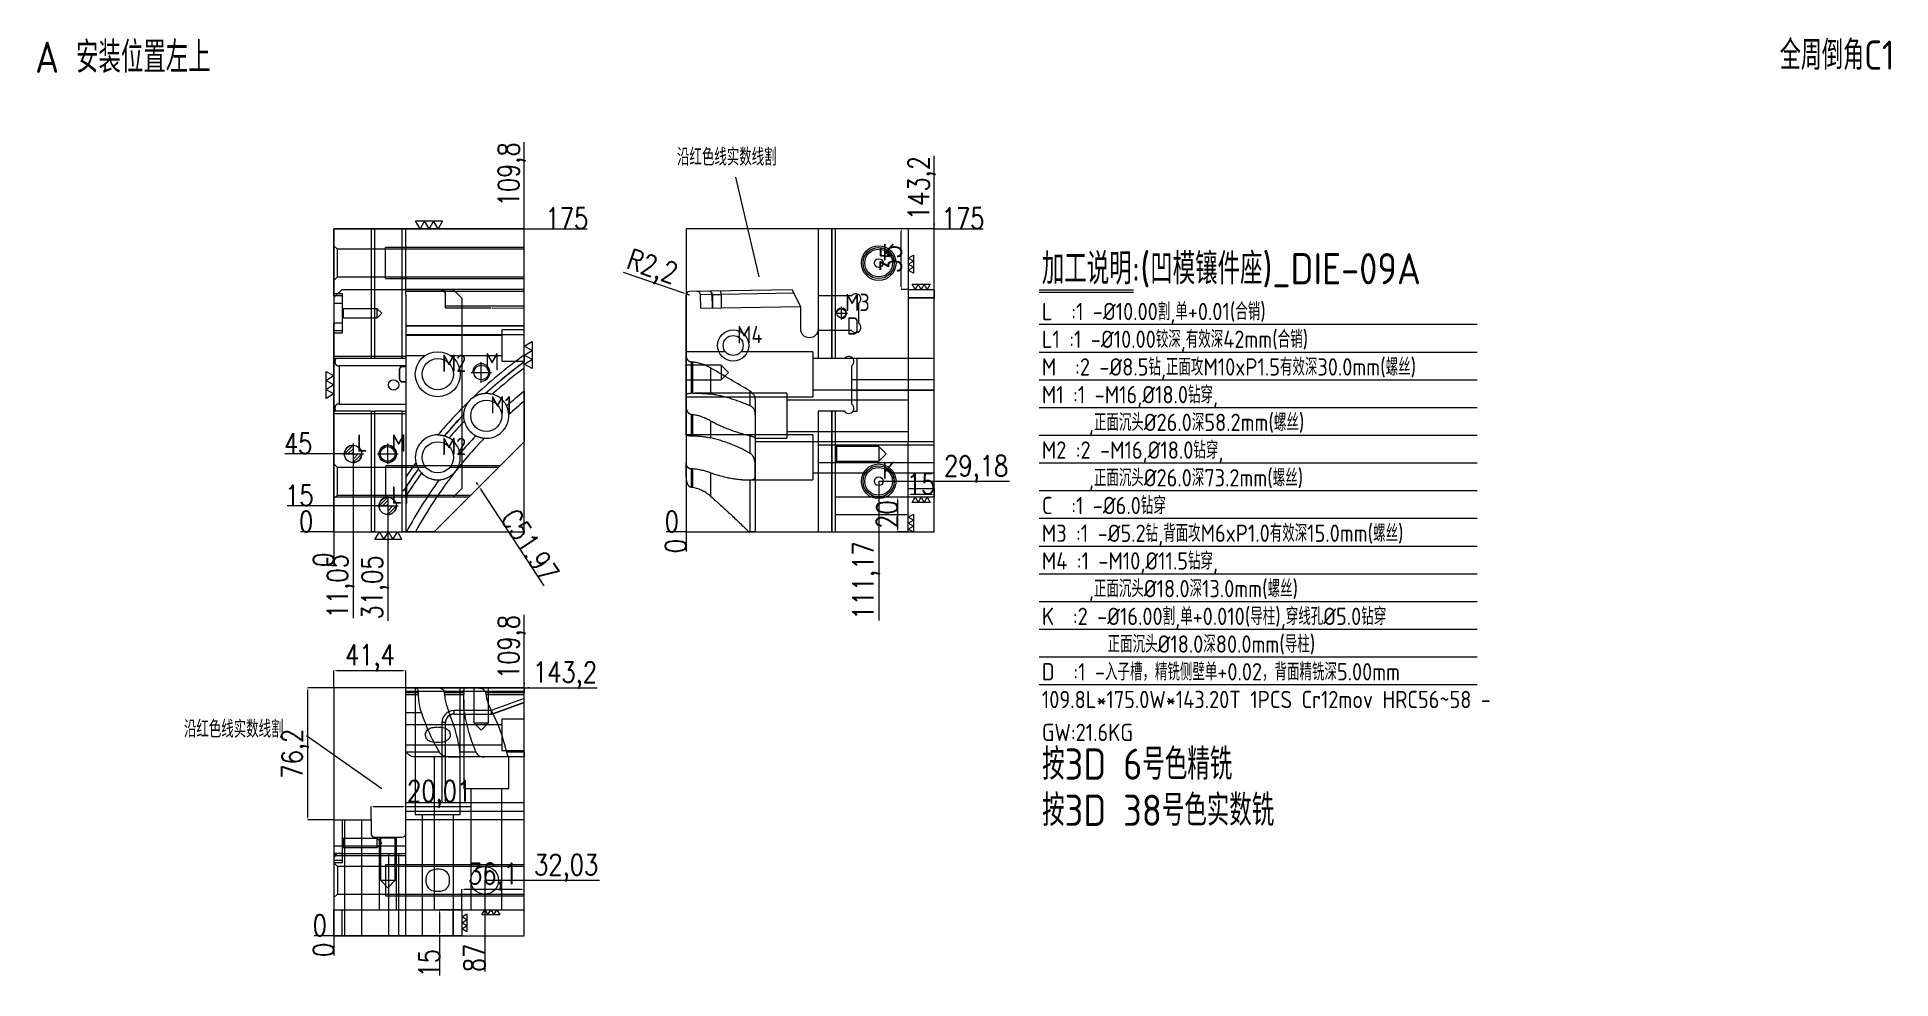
# Model space of a CAD drawing. Header units: millimetres. Extents: x 10039 to 11109, y 34852 to 35396.
import ezdxf

# ---------------------------------------------------------------- set-up
doc = ezdxf.new("R2010")
doc.units = ezdxf.units.MM
doc.linetypes.add('CENTER', pattern=[0])
doc.linetypes.add('DASHED', pattern=[0])
for name, color, linetype, lineweight in [('DIE', 20, 'Continuous', 20), ('DIE_W', 1, 'Continuous', 20), ('DIM', 4, 'Continuous', 20)]:
    doc.layers.add(name, color=color, linetype=linetype, lineweight=lineweight)
doc.layers.add('TEMP', color=7, linetype='Continuous')
doc.layers.add('TEMP_W', color=1, linetype='Continuous')
doc.styles.add('chinesef_fs', font='gbenor.shx', dxfattribs={"bigfont": 'gbcbig.shx'})
doc.styles.add('gbenor', font='gbenor.shx', dxfattribs={"bigfont": 'gbcbig.shx'})
doc.styles.add('TXT', font='txt.shx', dxfattribs={"width": 0.8, "bigfont": 'ctxt.shx'})
doc.dimstyles.new('零件', dxfattribs={"dimscale": 1.5, "dimtxt": 8, "dimasz": 1, "dimexe": 0, "dimexo": 0, "dimgap": 0, "dimtad": 1, "dimtxsty": 'TXT', "dimcen": 0, "dimclrd": 252, "dimclre": 252, "dimclrt": 4, "dimazin": 3, "dimtp": 0.001, "dimtm": 0.001, "dimtfac": 1, "dimtmove": 0, "dimatfit": 3, "dimlwd": 5, "dimlwe": 5})

msp = doc.modelspace()

# ---------------------------------------------------------------- texts
at = {"layer": 'DIM', "color": 21, "lineweight": 5, "style": 'gbenor'}
msp.add_text('A 安装位置左上', height=18, dxfattribs=at).set_placement((10038.210774846, 35375.59400000697))
at = {"layer": 'DIM', "color": 6, "lineweight": 5, "style": 'gbenor'}
msp.add_text('全周倒角C1', height=16.9, dxfattribs=at).set_placement((11044.88517250331, 35377.35278179273))
at = {"layer": 'DIM', "color": 4, "lineweight": 5, "style": 'chinesef_fs', "width": 0.9984}
for p in [(10408.55372154616, 35321.98337412124), (10124.0340793863, 34991.7384566859)]:
    msp.add_text('沿红色线实数线割', height=10, dxfattribs=at).set_placement(p)
at = {"layer": 'DIM', "color": 4, "lineweight": 5, "style": 'gbenor'}
for s, height, p in [('K', 10, (10527.12612592128, 35267.04104025743)), ('加工说明:(凹模镶件座)_DIE-09A', 18, (10619.08470856833, 35253.4978202997)), ('M3', 10, (10505.52611992128, 35238.03503725742)), ('M4', 10, (10443.17611992128, 35219.45403725742)), ('D', 10, (10506.47261992128, 35224.50503725742)), ('L1 :1 -%%c10.00铰深,有效深42mm(合销)', 10, (10619.10681592128, 35216.78376663304)), ('C', 10, (10247.10444262627, 35196.61603725742)), ('M2', 10, (10272.80444262627, 35202.91603725742)), ('M', 10, (10297.74444262627, 35203.83603725742)), ('M  :2 -%%c8.5钻,正面攻M10xP1.5有效深30.0mm(螺丝)', 10, (10619.10681592128, 35200.78376663304)), ('M1 :1 -M16,%%c18.0钻穿,', 10, (10619.10681592128, 35184.78376663304)), ('M1', 10, (10300.80444262627, 35178.91603725742)), ('     ,正面沉头%%c26.0深58.2mm(螺丝)', 10, (10619.10681592128, 35168.78376663304)), ('L', 10, (10223.79244462628, 35156.83603825742)), ('M', 10, (10243.79244262627, 35156.83603725742)), ('M2', 10, (10272.80444262627, 35154.91603725742)), ('M2 :2 -M16,%%c18.0钻穿,', 10, (10619.10681592128, 35152.78376663304)), ('K', 10, (10527.12612592128, 35141.04104025743)), ('     ,正面沉头%%c26.0深73.2mm(螺丝)', 10, (10619.10681592128, 35136.78376663304)), ('L1', 10, (10243.79244462628, 35126.83603825742)), ('C  :1 -%%c6.0钻穿', 10, (10619.10681592128, 35120.78376663304)), ('M3 :1 -%%c5.2钻,背面攻M6xP1.0有效深15.0mm(螺丝)', 10, (10619.10681592128, 35104.78376663304)), ('M4 :1 -M10,%%c11.5钻穿,', 10, (10619.10681592128, 35088.78376663304)), ('     ,正面沉头%%c18.0深13.0mm(螺丝)', 10, (10619.10681592128, 35072.78376663304)), ('       正面沉头%%C18.0深80.0mm(导柱)', 10, (10619.10681592128, 35040.78376663304)), ('109.8L*175.0W*143.20T 1PCS Cr12mov HRC56~58 -', 10, (10619.10681592128, 35008.78376663304)), ('GW:21.6KG', 10, (10619.10681592128, 34989.78376663304))]:
    msp.add_text(s, height=height, dxfattribs=at).set_placement(p)
at = {"layer": 'DIM', "color": 1, "lineweight": 5, "style": 'gbenor'}
for s, p in [('L  :1 -%%c10.00割,单+0.01(合销)', (10619.10681592128, 35232.78376663304)), ('K  :2 -%%C16.00割,单+0.010(导柱),穿线孔%%C5.0钻穿', (10619.10681592128, 35056.78376663304))]:
    msp.add_text(s, height=10, dxfattribs=at).set_placement(p)
at = {"layer": 'DIM', "color": 2, "lineweight": 5, "style": 'gbenor'}
for s, height, p in [('D  :1 -入子槽，精铣侧壁单+0.02，背面精铣深5.00mm', 10, (10619.10681592128, 35024.78376663304)), ('按3D 6号色精铣', 18, (10619.27489974481, 34967.4978202997)), ('按3D 38号色实数铣', 18, (10619.27489974481, 34940.82600466287))]:
    msp.add_text(s, height=height, dxfattribs=at).set_placement(p)

# ---------------------------------------------------------------- blocks, each defined once
blk = doc.blocks.new('*D1109')
at = {"layer": 'Defpoints', "color": 0}
for p in [(10320.41920051903, 35285.58107125742), (10333.31920051903, 35285.58107125742), (10210.61944862627, 35110.58107125742)]:
    blk.add_point(p, dxfattribs=at)
at = {"layer": 'DIM', "color": 252, "lineweight": 5}
blk.add_line((10320.41920051903, 35285.58107125742), (10356.63348623332, 35285.58107125742), dxfattribs=at)
at = {"layer": 'DIM', "color": 4, "lineweight": 5, "insert": (10344.97634337617, 35291.58107125742), "char_height": 12, "attachment_point": 5, "style": 'TXT'}
blk.add_mtext('175', dxfattribs=at)
blk = doc.blocks.new('*D1110')
at = {"layer": 'Defpoints', "color": 0}
for p in [(10197.71944862627, 35110.58107125742), (10210.61944862627, 35110.58107125742), (10210.61944862627, 35110.58107125742)]:
    blk.add_point(p, dxfattribs=at)
at = {"layer": 'DIM', "color": 252, "lineweight": 5}
blk.add_line((10210.61944862627, 35110.58107125742), (10191.31944862627, 35110.58107125742), dxfattribs=at)
at = {"layer": 'DIM', "color": 4, "lineweight": 5, "insert": (10194.51944862627, 35116.58107125742), "char_height": 12, "attachment_point": 5, "style": 'TXT'}
blk.add_mtext('0', dxfattribs=at)
blk = doc.blocks.new('*D1111')
at = {"layer": 'Defpoints', "color": 0}
for p in [(10197.71944862627, 35125.58107125742), (10241.66730362627, 35125.58107125742), (10210.61944862627, 35110.58107125742)]:
    blk.add_point(p, dxfattribs=at)
at = {"layer": 'DIM', "color": 252, "lineweight": 5}
blk.add_line((10241.66730362627, 35125.58107125742), (10183.54802005484, 35125.58107125742), dxfattribs=at)
at = {"layer": 'DIM', "color": 4, "lineweight": 5, "insert": (10190.63373434056, 35131.58107125742), "char_height": 12, "attachment_point": 5, "style": 'TXT'}
blk.add_mtext('15', dxfattribs=at)
blk = doc.blocks.new('*D1112')
at = {"layer": 'Defpoints', "color": 0}
for p in [(10197.71944862627, 35155.58107125742), (10221.66730362627, 35155.58107125742), (10210.61944862627, 35110.58107125742)]:
    blk.add_point(p, dxfattribs=at)
at = {"layer": 'DIM', "color": 252, "lineweight": 5}
blk.add_line((10221.66730362627, 35155.58107125742), (10182.17659148341, 35155.58107125742), dxfattribs=at)
at = {"layer": 'DIM', "color": 4, "lineweight": 5, "insert": (10189.94802005484, 35161.58107125742), "char_height": 12, "attachment_point": 5, "style": 'TXT'}
blk.add_mtext('45', dxfattribs=at)
blk = doc.blocks.new('*D1113')
at = {"layer": 'Defpoints', "color": 0}
for p in [(10241.66730362627, 35125.58107125742), (10210.61944862627, 35110.58107125742), (10241.66744862627, 35097.68107125742)]:
    blk.add_point(p, dxfattribs=at)
at = {"layer": 'DIM', "color": 252, "lineweight": 5}
for p, q in [((10241.66730362627, 35125.58107125742), (10241.66730362627, 35103.68107125742)), ((10241.66730362627, 35103.68107125742), (10241.66744862626, 35100.68107125742)), ((10241.66744862626, 35100.68107125742), (10241.66744862626, 35059.28107125742))]:
    blk.add_line(p, q, dxfattribs=at)
at = {"layer": 'DIM', "color": 4, "lineweight": 5, "insert": (10234.52459148342, 35078.48107125743), "char_height": 12, "attachment_point": 5, "rotation": 90, "style": 'TXT'}
blk.add_mtext('31,05', dxfattribs=at)
blk = doc.blocks.new('*D1114')
at = {"layer": 'Defpoints', "color": 0}
for p in [(10221.66730362627, 35155.58107125742), (10210.61944862627, 35110.58107125742), (10221.66744862627, 35097.68107125742)]:
    blk.add_point(p, dxfattribs=at)
at = {"layer": 'DIM', "color": 252, "lineweight": 5}
for p, q in [((10221.66730362627, 35155.58107125742), (10221.66730362627, 35103.68107125742)), ((10221.66730362627, 35103.68107125742), (10221.66744862626, 35100.68107125742)), ((10221.66744862626, 35100.68107125742), (10221.66744862626, 35060.65249982885))]:
    blk.add_line(p, q, dxfattribs=at)
at = {"layer": 'DIM', "color": 4, "lineweight": 5, "insert": (10214.52459148342, 35079.16678554314), "char_height": 12, "attachment_point": 5, "rotation": 90, "style": 'TXT'}
blk.add_mtext('11,05', dxfattribs=at)
blk = doc.blocks.new('*D1115')
at = {"layer": 'Defpoints', "color": 0}
for p in [(10210.61944862627, 35110.58107125742), (10210.61944862627, 35110.58107125742), (10210.61944862627, 35097.68107125742)]:
    blk.add_point(p, dxfattribs=at)
at = {"layer": 'DIM', "color": 252, "lineweight": 5}
blk.add_line((10210.61944862627, 35110.58107125742), (10210.61944862627, 35091.28107125742), dxfattribs=at)
at = {"layer": 'DIM', "color": 4, "lineweight": 5, "insert": (10204.61944862627, 35094.48107125743), "char_height": 12, "attachment_point": 5, "rotation": 90, "style": 'TXT'}
blk.add_mtext('0', dxfattribs=at)
blk = doc.blocks.new('*D1116')
at = {"layer": 'Defpoints', "color": 0}
for p in [(10320.41944862627, 35298.48107125743), (10320.41920051903, 35285.58107125742), (10210.61944862627, 35110.58107125742)]:
    blk.add_point(p, dxfattribs=at)
at = {"layer": 'DIM', "color": 252, "lineweight": 5}
for p, q in [((10320.41944862627, 35295.48107125743), (10320.41944862627, 35335.509642686)), ((10320.41920051903, 35292.48107125743), (10320.41944862627, 35295.48107125743)), ((10320.41920051903, 35285.58107125742), (10320.41920051903, 35292.48107125743))]:
    blk.add_line(p, q, dxfattribs=at)
at = {"layer": 'DIM', "color": 4, "lineweight": 5, "insert": (10313.27659148342, 35316.99535697172), "char_height": 12, "attachment_point": 5, "rotation": 90, "style": 'TXT'}
blk.add_mtext('109,8', dxfattribs=at)
blk = doc.blocks.new('*D1117')
at = {"layer": 'Defpoints', "color": 0}
for p in [(10297.62388062627, 34909.4178732997), (10325.41919962627, 34909.4178732997), (10210.61944861627, 34877.3878732997)]:
    blk.add_point(p, dxfattribs=at)
at = {"layer": 'DIM', "color": 252, "lineweight": 5}
blk.add_line((10297.62388062627, 34909.4178732997), (10363.81919962627, 34909.4178732997), dxfattribs=at)
at = {"layer": 'DIM', "color": 4, "lineweight": 5, "insert": (10344.61919962627, 34916.56073044256), "char_height": 12, "attachment_point": 5, "style": 'TXT'}
blk.add_mtext('32,03', dxfattribs=at)
blk = doc.blocks.new('*D1118')
at = {"layer": 'Defpoints', "color": 0}
for p in [(10320.41919962627, 35020.58787845768), (10325.41919962627, 35020.5878732997), (10210.61944861627, 34877.3878732997)]:
    blk.add_point(p, dxfattribs=at)
at = {"layer": 'DIM', "color": 252, "lineweight": 5}
for p, q in [((10320.41919962627, 35020.58787845768), (10323.41919962627, 35020.58787845768)), ((10323.41919962627, 35020.58787845768), (10322.41919962627, 35020.5878732997)), ((10322.41919962627, 35020.5878732997), (10362.44777105484, 35020.5878732997))]:
    blk.add_line(p, q, dxfattribs=at)
at = {"layer": 'DIM', "color": 4, "lineweight": 5, "insert": (10343.93348534056, 35027.73073044256), "char_height": 12, "attachment_point": 5, "style": 'TXT'}
blk.add_mtext('143,2', dxfattribs=at)
blk = doc.blocks.new('*D1119')
at = {"layer": 'Defpoints', "color": 0}
for p in [(10205.61944861627, 34877.3878732997), (10210.61944861627, 34877.3878732997), (10210.61944861627, 34877.3878732997)]:
    blk.add_point(p, dxfattribs=at)
at = {"layer": 'DIM', "color": 252, "lineweight": 5}
blk.add_line((10210.61944861627, 34877.3878732997), (10199.21944861627, 34877.3878732997), dxfattribs=at)
at = {"layer": 'DIM', "color": 4, "lineweight": 5, "insert": (10202.41944861627, 34883.3878732997), "char_height": 12, "attachment_point": 5, "style": 'TXT'}
blk.add_mtext('0', dxfattribs=at)
blk = doc.blocks.new('*D1120')
at = {"layer": 'Defpoints', "color": 0}
for p in [(10297.62388062627, 34909.4178732997), (10210.61944861627, 34877.3878732997), (10297.62344861627, 34872.3878732997)]:
    blk.add_point(p, dxfattribs=at)
at = {"layer": 'DIM', "color": 252, "lineweight": 5}
for p, q in [((10297.62388062627, 34909.4178732997), (10297.62388062627, 34878.3878732997)), ((10297.62388062627, 34878.3878732997), (10297.62344861627, 34875.3878732997)), ((10297.62344861627, 34875.3878732997), (10297.62344861627, 34856.84501615684))]:
    blk.add_line(p, q, dxfattribs=at)
at = {"layer": 'DIM', "color": 4, "lineweight": 5, "insert": (10291.62344861627, 34864.61644472827), "char_height": 12, "attachment_point": 5, "rotation": 90, "style": 'TXT'}
blk.add_mtext('87', dxfattribs=at)
blk = doc.blocks.new('*D1121')
at = {"layer": 'Defpoints', "color": 0}
for p in [(10210.61944861627, 34877.3878732997), (10210.61944861627, 34877.3878732997), (10210.61944861627, 34872.3878732997)]:
    blk.add_point(p, dxfattribs=at)
at = {"layer": 'DIM', "color": 252, "lineweight": 5}
blk.add_line((10210.61944861627, 34877.3878732997), (10210.61944861627, 34865.98787329969), dxfattribs=at)
at = {"layer": 'DIM', "color": 4, "lineweight": 5, "insert": (10204.61944861627, 34869.1878732997), "char_height": 12, "attachment_point": 5, "rotation": 90, "style": 'TXT'}
blk.add_mtext('0', dxfattribs=at)
blk = doc.blocks.new('*D1122')
at = {"layer": 'Defpoints', "color": 0}
for p in [(10320.41944861627, 35025.58787845768), (10320.41919962627, 35020.58787845768), (10210.61944861627, 34877.3878732997)]:
    blk.add_point(p, dxfattribs=at)
at = {"layer": 'DIM', "color": 252, "lineweight": 5}
for p, q in [((10320.41944861627, 35022.58787845768), (10320.41944861627, 35062.61644988625)), ((10320.41919962627, 35020.58787845768), (10320.41919962627, 35023.58787845768)), ((10320.41919962627, 35023.58787845768), (10320.41944861627, 35022.58787845768))]:
    blk.add_line(p, q, dxfattribs=at)
at = {"layer": 'DIM', "color": 4, "lineweight": 5, "insert": (10313.27659147342, 35044.10216417196), "char_height": 12, "attachment_point": 5, "rotation": 90, "style": 'TXT'}
blk.add_mtext('109,8', dxfattribs=at)
blk = doc.blocks.new('*D1123')
at = {"layer": 'Defpoints', "color": 0}
for p in [(10524.94111992128, 35139.75631425742), (10561.97111992128, 35139.75607125742), (10413.77111976378, 35110.58107125742)]:
    blk.add_point(p, dxfattribs=at)
at = {"layer": 'DIM', "color": 252, "lineweight": 5}
for p, q in [((10524.94111992128, 35139.75631425742), (10555.97111992128, 35139.75631425742)), ((10555.97111992128, 35139.75631425742), (10558.97111992128, 35139.75607125742)), ((10558.97111992128, 35139.75607125742), (10600.37111992128, 35139.75607125742))]:
    blk.add_line(p, q, dxfattribs=at)
at = {"layer": 'DIM', "color": 4, "lineweight": 5, "insert": (10581.17111992128, 35146.89892840027), "char_height": 12, "attachment_point": 5, "style": 'TXT'}
blk.add_mtext('29,18', dxfattribs=at)
blk = doc.blocks.new('*D1124')
at = {"layer": 'Defpoints', "color": 0}
for p in [(10556.97111992128, 35285.58107125742), (10561.97111992128, 35285.58107125742), (10413.77111976378, 35110.58107125742)]:
    blk.add_point(p, dxfattribs=at)
at = {"layer": 'DIM', "color": 252, "lineweight": 5}
blk.add_line((10556.97111992128, 35285.58107125742), (10585.28540563556, 35285.58107125742), dxfattribs=at)
at = {"layer": 'DIM', "color": 4, "lineweight": 5, "insert": (10573.62826277842, 35291.58107125742), "char_height": 12, "attachment_point": 5, "style": 'TXT'}
blk.add_mtext('175', dxfattribs=at)
blk = doc.blocks.new('*D1125')
at = {"layer": 'Defpoints', "color": 0}
for p in [(10408.77111976378, 35110.58107125742), (10413.77111976378, 35110.58107125742), (10413.77111976378, 35110.58107125742)]:
    blk.add_point(p, dxfattribs=at)
at = {"layer": 'DIM', "color": 252, "lineweight": 5}
blk.add_line((10413.77111976378, 35110.58107125742), (10402.37111976378, 35110.58107125742), dxfattribs=at)
at = {"layer": 'DIM', "color": 4, "lineweight": 5, "insert": (10405.57111976378, 35116.58107125742), "char_height": 12, "attachment_point": 5, "style": 'TXT'}
blk.add_mtext('0', dxfattribs=at)
blk = doc.blocks.new('*D1126')
at = {"layer": 'Defpoints', "color": 0}
for p in [(10524.94111992128, 35139.75631425742), (10413.77111976378, 35110.58107125742), (10524.94111976377, 35105.58107125742)]:
    blk.add_point(p, dxfattribs=at)
at = {"layer": 'DIM', "color": 252, "lineweight": 5}
for p, q in [((10524.94111992128, 35139.75631425742), (10524.94111992128, 35111.58107125742)), ((10524.94111992128, 35111.58107125742), (10524.94111976377, 35108.58107125742)), ((10524.94111976377, 35108.58107125742), (10524.94111976377, 35059.40964268598))]:
    blk.add_line(p, q, dxfattribs=at)
at = {"layer": 'DIM', "color": 4, "lineweight": 5, "insert": (10517.79826262092, 35082.4953569717), "char_height": 12, "attachment_point": 5, "rotation": 90, "style": 'TXT'}
blk.add_mtext('111,17', dxfattribs=at)
blk = doc.blocks.new('*D1127')
at = {"layer": 'Defpoints', "color": 0}
for p in [(10413.77111976378, 35110.58107125742), (10413.77111976378, 35110.58107125742), (10413.77111976378, 35105.58107125742)]:
    blk.add_point(p, dxfattribs=at)
at = {"layer": 'DIM', "color": 252, "lineweight": 5}
blk.add_line((10413.77111976378, 35110.58107125742), (10413.77111976378, 35099.18107125742), dxfattribs=at)
at = {"layer": 'DIM', "color": 4, "lineweight": 5, "insert": (10407.77111976378, 35102.38107125742), "char_height": 12, "attachment_point": 5, "rotation": 90, "style": 'TXT'}
blk.add_mtext('0', dxfattribs=at)
blk = doc.blocks.new('*D1128')
at = {"layer": 'Defpoints', "color": 0}
for p in [(10556.97111976378, 35290.58107125742), (10556.97111992128, 35285.58107125742), (10413.77111976378, 35110.58107125742)]:
    blk.add_point(p, dxfattribs=at)
at = {"layer": 'DIM', "color": 252, "lineweight": 5}
for p, q in [((10556.97111976378, 35287.58107125742), (10556.97111976378, 35327.60964268599)), ((10556.97111992128, 35285.58107125742), (10556.97111992128, 35288.58107125742)), ((10556.97111992128, 35288.58107125742), (10556.97111976378, 35287.58107125742))]:
    blk.add_line(p, q, dxfattribs=at)
at = {"layer": 'DIM', "color": 4, "lineweight": 5, "insert": (10549.82826262093, 35309.0953569717), "char_height": 12, "attachment_point": 5, "rotation": 90, "style": 'TXT'}
blk.add_mtext('143,2', dxfattribs=at)
blk = doc.blocks.new('pg_hx_L0')
at = {"color": 230}
for p, q in [((-0.5999999999999943, 0), (0.5999999999999943, 0)), ((-0.499992738626716, -0.0026946837586053), (0, 0.4972980548681107)), ((-0.2999999999999972, 0), (0, 0.2999999999999972)), ((-0.0999999999999943, 0), (0, 0.0999999999999943)), ((0, 0.5999999999999943), (0, -0.5999999999999943)), ((0.499992738626716, 0.0026946837586053), (0, -0.4972980548681107)), ((0.0999999999999943, 0), (0, -0.0999999999999943)), ((0.2999999999999972, 0), (0, -0.2999999999999972))]:
    blk.add_line(p, q, dxfattribs=at)
for start, end in [(90, 180), (270, 0)]:
    blk.add_arc((0, 0), 0.5000000000000003, start, end, dxfattribs=at)
blk = doc.blocks.new('pg_hx_LLL0')
blk.add_blockref('pg_hx_L0', (0, 0))
blk = doc.blocks.new('*D1129')
at = {"layer": 'Defpoints', "color": 0}
for p in [(10294.43337129931, 35136.56719000307), (10294.43446495324, 35136.56551551179)]:
    blk.add_point(p, dxfattribs=at)
at = {"layer": 'DIE', "color": 252, "linetype": 'Continuous', "lineweight": 5}
for p, q in [((10293.61313084834, 35137.82305846855), (10292.79289039737, 35139.07892693403)), ((10294.43337129931, 35136.56719000307), (10294.43446495324, 35136.56551551179)), ((10295.25470540421, 35135.30964704631), (10331.79417209031, 35079.36414484333))]:
    blk.add_line(p, q, dxfattribs=at)
at = {"layer": 'DIE', "color": 252}
for points in [[(10293.40381943743, 35137.68635172673), (10293.82244225926, 35137.95976521038), (10294.43337129931, 35136.56719000307)], [(10295.46401681512, 35135.44635378814), (10295.04539399329, 35135.17294030449), (10294.43446495324, 35136.56551551179)]]:
    blk.add_solid(points, dxfattribs=at)
at = {"layer": 'DIE', "color": 4, "lineweight": 5, "insert": (10323.69379873674, 35102.73900209494), "char_height": 12, "attachment_point": 5, "rotation": 303.1496008146684, "style": 'TXT'}
blk.add_mtext('C51.97', dxfattribs=at)
blk = doc.blocks.new('*D1130')
at = {"layer": 'Defpoints', "color": 0}
for p in [(10284.31895562627, 34892.3878732997), (10271.58335344854, 34877.3878732997), (10284.31895562627, 34877.3878732997)]:
    blk.add_point(p, dxfattribs=at)
at = {"layer": 'DIM', "color": 252, "lineweight": 5}
for p, q in [((10284.31895562627, 34892.3878732997), (10271.58335344853, 34892.3878732997)), ((10271.58335344853, 34890.8878732997), (10271.58335344853, 34878.8878732997)), ((10284.31895562627, 34877.3878732997), (10271.58335344853, 34877.3878732997)), ((10271.58335344853, 34877.3878732997), (10271.58335344853, 34854.45387103617))]:
    blk.add_line(p, q, dxfattribs=at)
at = {"layer": 'DIM', "color": 252}
for points in [[(10271.83335344853, 34890.8878732997), (10271.33335344853, 34890.8878732997), (10271.58335344853, 34892.3878732997)], [(10271.33335344853, 34878.8878732997), (10271.83335344853, 34878.8878732997), (10271.58335344853, 34877.3878732997)]]:
    blk.add_solid(points, dxfattribs=at)
at = {"layer": 'DIM', "color": 4, "lineweight": 5, "insert": (10265.58335344853, 34861.53958532189), "char_height": 12, "attachment_point": 5, "rotation": 90, "style": 'TXT'}
blk.add_mtext('15', dxfattribs=at)
blk = doc.blocks.new('*D1131')
at = {"layer": 'Defpoints', "color": 0}
for p in [(10320.41919962627, 34904.25094170535), (10284.31895562627, 34892.3878732997), (10320.41919962627, 34892.3878732997)]:
    blk.add_point(p, dxfattribs=at)
at = {"layer": 'DIM', "color": 252, "lineweight": 5}
for p, q in [((10284.31895562627, 34892.3878732997), (10284.31895562627, 34904.25094170535)), ((10285.81895562627, 34904.25094170535), (10318.91919962627, 34904.25094170535)), ((10320.41919962627, 34892.3878732997), (10320.41919962627, 34904.25094170535))]:
    blk.add_line(p, q, dxfattribs=at)
at = {"layer": 'DIM', "color": 252}
for points in [[(10285.81895562627, 34904.50094170535), (10285.81895562627, 34904.00094170535), (10284.31895562627, 34904.25094170535)], [(10318.91919962627, 34904.00094170535), (10318.91919962627, 34904.50094170535), (10320.41919962627, 34904.25094170535)]]:
    blk.add_solid(points, dxfattribs=at)
at = {"layer": 'DIM', "color": 4, "lineweight": 5, "insert": (10302.36907762627, 34911.39379884821), "char_height": 12, "attachment_point": 5, "style": 'TXT'}
blk.add_mtext('36,1', dxfattribs=at)
blk = doc.blocks.new('*D1132')
at = {"layer": 'Defpoints', "color": 0}
for p in [(10541.97111992128, 35130.58107125742), (10556.97111992128, 35132.27696625673), (10556.97111992128, 35130.58107125742)]:
    blk.add_point(p, dxfattribs=at)
at = {"layer": 'DIM', "color": 252, "linetype": 'Continuous', "lineweight": 5}
for p, q in [((10541.97111992128, 35130.58107125742), (10541.97111992128, 35132.27696625673)), ((10543.47111992128, 35132.27696625673), (10555.47111992128, 35132.27696625673)), ((10556.97111992128, 35130.58107125742), (10556.97111992128, 35132.27696625673))]:
    blk.add_line(p, q, dxfattribs=at)
at = {"layer": 'DIM', "color": 252}
for points in [[(10543.47111992128, 35132.52696625673), (10543.47111992128, 35132.02696625673), (10541.97111992128, 35132.27696625673)], [(10555.47111992128, 35132.02696625673), (10555.47111992128, 35132.52696625673), (10556.97111992128, 35132.27696625673)]]:
    blk.add_solid(points, dxfattribs=at)
at = {"layer": 'DIM', "color": 4, "lineweight": 5, "insert": (10549.47111992128, 35138.27696625673), "char_height": 12, "attachment_point": 5, "style": 'TXT'}
blk.add_mtext('15', dxfattribs=at)
blk = doc.blocks.new('*D1133')
at = {"layer": 'Defpoints', "color": 0}
for p in [(10541.97111992128, 35130.58107125742), (10535.71922678278, 35110.58107125742), (10541.97111992128, 35110.58107125742)]:
    blk.add_point(p, dxfattribs=at)
at = {"layer": 'DIM', "color": 252, "linetype": 'Continuous', "lineweight": 5}
for p, q in [((10541.97111992128, 35130.58107125742), (10535.71922678278, 35130.58107125742)), ((10535.71922678278, 35129.08107125742), (10535.71922678278, 35112.08107125742)), ((10541.97111992128, 35110.58107125742), (10535.71922678278, 35110.58107125742))]:
    blk.add_line(p, q, dxfattribs=at)
at = {"layer": 'DIM', "color": 252}
for points in [[(10535.96922678278, 35129.08107125742), (10535.46922678278, 35129.08107125742), (10535.71922678278, 35130.58107125742)], [(10535.46922678278, 35112.08107125742), (10535.96922678278, 35112.08107125742), (10535.71922678278, 35110.58107125742)]]:
    blk.add_solid(points, dxfattribs=at)
at = {"layer": 'DIM', "color": 4, "lineweight": 5, "insert": (10529.71922678278, 35120.58107125742), "char_height": 12, "attachment_point": 5, "rotation": 90, "style": 'TXT'}
blk.add_mtext('20', dxfattribs=at)
blk = doc.blocks.new('*D1134')
at = {"layer": 'Defpoints', "color": 0}
for p in [(10537.9734753856, 35285.58107125742), (10541.97111992128, 35285.58107125742), (10541.97111992128, 35250.58107125742)]:
    blk.add_point(p, dxfattribs=at)
at = {"layer": 'DIM', "color": 252, "linetype": 'Continuous', "lineweight": 5}
for p, q in [((10541.97111992128, 35285.58107125742), (10537.9734753856, 35285.58107125742)), ((10537.9734753856, 35252.08107125742), (10537.9734753856, 35284.08107125742)), ((10541.97111992128, 35250.58107125742), (10537.9734753856, 35250.58107125742))]:
    blk.add_line(p, q, dxfattribs=at)
at = {"layer": 'DIM', "color": 252}
for points in [[(10538.2234753856, 35284.08107125742), (10537.7234753856, 35284.08107125742), (10537.9734753856, 35285.58107125742)], [(10537.7234753856, 35252.08107125742), (10538.2234753856, 35252.08107125742), (10537.9734753856, 35250.58107125742)]]:
    blk.add_solid(points, dxfattribs=at)
at = {"layer": 'DIM', "color": 4, "lineweight": 5, "insert": (10531.9734753856, 35268.08107125742), "char_height": 12, "attachment_point": 5, "rotation": 90, "style": 'TXT'}
blk.add_mtext('35', dxfattribs=at)
blk = doc.blocks.new('*D1135')
at = {"layer": 'Defpoints', "color": 0}
for p in [(10413.8889015955, 35247.86946968913), (10415.97112180142, 35247.15928099622)]:
    blk.add_point(p, dxfattribs=at)
at = {"layer": 'DIE', "color": 252, "linetype": 'Continuous', "lineweight": 5}
for p, q in [((10412.46920731545, 35248.353688804), (10377.61824604009, 35260.24040403452)), ((10415.97112180142, 35247.15928099622), (10413.8889015955, 35247.86946968913))]:
    blk.add_line(p, q, dxfattribs=at)
at = {"layer": 'DIE', "color": 252}
blk.add_solid([(10412.38850412964, 35248.11707309066), (10412.54991050127, 35248.59030451735), (10413.8889015955, 35247.86946968913)], dxfattribs=at)
at = {"layer": 'DIE', "color": 4, "lineweight": 5, "insert": (10393.76945080393, 35262.27856371443), "char_height": 12, "attachment_point": 5, "rotation": 341.1668867558433, "style": 'TXT'}
blk.add_mtext('R2,2', dxfattribs=at)
blk = doc.blocks.new('*D1136')
at = {"layer": 'Defpoints', "color": 0}
for p in [(10252.01944862627, 34951.99235082571), (10232.00944862627, 34944.38794629971), (10252.01944862627, 34944.38794629971)]:
    blk.add_point(p, dxfattribs=at)
at = {"layer": 'DIM', "color": 252, "lineweight": 5}
for p, q in [((10232.00944862627, 34944.38794629971), (10232.00944862627, 34951.99235082571)), ((10233.50944862627, 34951.99235082571), (10250.51944862627, 34951.99235082571)), ((10252.01944862627, 34944.38794629971), (10252.01944862627, 34951.99235082571)), ((10252.01944862627, 34951.99235082571), (10289.17659148341, 34951.99235082571))]:
    blk.add_line(p, q, dxfattribs=at)
at = {"layer": 'DIM', "color": 252}
for points in [[(10233.50944862627, 34952.24235082571), (10233.50944862627, 34951.74235082571), (10232.00944862627, 34951.99235082571)], [(10250.51944862627, 34951.74235082571), (10250.51944862627, 34952.24235082571), (10252.01944862627, 34951.99235082571)]]:
    blk.add_solid(points, dxfattribs=at)
at = {"layer": 'DIM', "color": 4, "lineweight": 5, "insert": (10271.34802005484, 34959.13520796857), "char_height": 12, "attachment_point": 5, "style": 'TXT'}
blk.add_mtext('20,01', dxfattribs=at)
blk = doc.blocks.new('*D1137')
at = {"layer": 'Defpoints', "color": 0}
for p in [(10195.45229790208, 35020.58787845768), (10210.61944861627, 35020.58787845768), (10210.61944862627, 34944.38794629971)]:
    blk.add_point(p, dxfattribs=at)
at = {"layer": 'DIM', "color": 252, "lineweight": 5}
for p, q in [((10210.61944861627, 35020.58787845768), (10195.45229790208, 35020.58787845768)), ((10195.45229790208, 34945.88794629971), (10195.45229790208, 35019.08787845768)), ((10210.61944862627, 34944.38794629971), (10195.45229790208, 34944.38794629971))]:
    blk.add_line(p, q, dxfattribs=at)
at = {"layer": 'DIM', "color": 252}
for points in [[(10195.70229790208, 35019.08787845768), (10195.20229790208, 35019.08787845768), (10195.45229790208, 35020.58787845768)], [(10195.20229790208, 34945.88794629971), (10195.70229790208, 34945.88794629971), (10195.45229790208, 34944.38794629971)]]:
    blk.add_solid(points, dxfattribs=at)
at = {"layer": 'DIM', "color": 4, "lineweight": 5, "insert": (10188.30944075923, 34982.4879123787), "char_height": 12, "attachment_point": 5, "rotation": 90, "style": 'TXT'}
blk.add_mtext('76,2', dxfattribs=at)
blk = doc.blocks.new('*D1138')
at = {"layer": 'Defpoints', "color": 0}
for p in [(10252.01944862627, 35030.58630000583), (10210.61944861627, 35020.58787845768), (10252.01944862627, 35020.58787845768)]:
    blk.add_point(p, dxfattribs=at)
at = {"layer": 'DIM', "color": 252, "lineweight": 5}
for p, q in [((10210.61944861627, 35020.58787845768), (10210.61944861627, 35030.58630000583)), ((10212.11944861627, 35030.58630000583), (10250.51944862627, 35030.58630000583)), ((10252.01944862627, 35020.58787845768), (10252.01944862627, 35030.58630000583))]:
    blk.add_line(p, q, dxfattribs=at)
at = {"layer": 'DIM', "color": 252}
for points in [[(10212.11944861627, 35030.83630000583), (10212.11944861627, 35030.33630000583), (10210.61944861627, 35030.58630000583)], [(10250.51944862627, 35030.33630000583), (10250.51944862627, 35030.83630000583), (10252.01944862627, 35030.58630000583)]]:
    blk.add_solid(points, dxfattribs=at)
at = {"layer": 'DIM', "color": 4, "lineweight": 5, "insert": (10231.31944862127, 35037.72915714869), "char_height": 12, "attachment_point": 5, "style": 'TXT'}
blk.add_mtext('41,4', dxfattribs=at)

# ---------------------------------------------------------------- dimensions: what is measured, and where the dimension line sits
at = {"layer": 'DIE', "color": 1, "linetype": 'Continuous', "lineweight": 5}
dim = msp.add_radius_dim(center=(10415.97112180142, 35247.15928099622), mpoint=(10413.8889015955, 35247.86946968913), dimstyle='零件', dxfattribs=at)
dim.commit()
dim.dimension.update_dxf_attribs({"geometry": '*D1135', "text_midpoint": (10391.463645495, 35255.51811476184), "dimtype": 164})
at = {"layer": 'DIE', "linetype": 'Continuous', "lineweight": 5}
dim = msp.add_diameter_dim_2p(p1=(10294.43337129931, 35136.56719000307), p2=(10294.43446495324, 35136.56551551179), text='C51.97', dimstyle='零件', dxfattribs=at)
dim.commit()
dim.dimension.update_dxf_attribs({"geometry": '*D1129', "text_midpoint": (10318.67032487481, 35099.45804029107), "dimtype": 163})
at = {"layer": 'DIM', "lineweight": 5}
for feature_location, offset, dtype, origin, picture, middle in [((10320.41920051903, 35285.58107125742), (0.00024810723880364094, 12.900000000016007), 1, (10210.61944862627, 35110.58107125742), '*D1116', (10313.27659148342, 35316.99535697172)), ((10556.97111992128, 35285.58107125742), (-1.5749901649542153e-07, 5), 1, (10413.77111976378, 35110.58107125742), '*D1128', (10549.82826262093, 35309.0953569717)), ((10320.41920051903, 35285.58107125742), (12.899999999999636, 0), 0, (10210.61944862627, 35110.58107125742), '*D1109', (10344.97634337617, 35291.58107125742)), ((10556.97111992128, 35285.58107125742), (5, 0), 0, (10413.77111976378, 35110.58107125742), '*D1124', (10573.62826277842, 35291.58107125742)), ((10221.66730362627, 35155.58107125742), (-23.947854999998526, 0), 0, (10210.61944862627, 35110.58107125742), '*D1112', (10189.94802005484, 35161.58107125742)), ((10221.66730362627, 35155.58107125742), (0.0001449999999749707, -57.89999999999418), 1, (10210.61944862627, 35110.58107125742), '*D1114', (10214.52459148342, 35079.16678554314)), ((10524.94111992128, 35139.75631425742), (37.030000000000655, -0.00024300000222865492), 0, (10413.77111976378, 35110.58107125742), '*D1123', (10581.17111992128, 35146.89892840027)), ((10241.66730362627, 35125.58107125742), (-43.947854999998526, 0), 0, (10210.61944862627, 35110.58107125742), '*D1111', (10190.63373434056, 35131.58107125742)), ((10524.94111992128, 35139.75631425742), (-1.575099304318428e-07, -34.17524300000514), 1, (10413.77111976378, 35110.58107125742), '*D1126', (10517.79826262092, 35082.4953569717)), ((10210.61944862627, 35110.58107125742), (-12.899999999999636, 0), 0, (10210.61944862627, 35110.58107125742), '*D1110', (10194.51944862627, 35116.58107125742)), ((10241.66730362627, 35125.58107125742), (0.0001449999999749707, -27.89999999999418), 1, (10210.61944862627, 35110.58107125742), '*D1113', (10234.52459148342, 35078.48107125743)), ((10413.77111976378, 35110.58107125742), (-5, 0), 0, (10413.77111976378, 35110.58107125742), '*D1125', (10405.57111976378, 35116.58107125742)), ((10210.61944862627, 35110.58107125742), (0, -12.89999999999418), 1, (10210.61944862627, 35110.58107125742), '*D1115', (10204.61944862627, 35094.48107125743)), ((10413.77111976378, 35110.58107125742), (0, -5), 1, (10413.77111976378, 35110.58107125742), '*D1127', (10407.77111976378, 35102.38107125742)), ((10320.41919962627, 35020.58787845768), (0.00024898999981814995, 5), 1, (10210.61944861627, 34877.3878732997), '*D1122', (10313.27659147342, 35044.10216417196)), ((10320.41919962627, 35020.58787845768), (5, -5.15797728439793e-06), 0, (10210.61944861627, 34877.3878732997), '*D1118', (10343.93348534056, 35027.73073044256)), ((10297.62388062627, 34909.4178732997), (27.795319000000745, 0), 0, (10210.61944861627, 34877.3878732997), '*D1117', (10344.61919962627, 34916.56073044256)), ((10297.62388062627, 34909.4178732997), (-0.00043200999971304554, -37.03000000000611), 1, (10210.61944861627, 34877.3878732997), '*D1120', (10291.62344861627, 34864.61644472827)), ((10210.61944861627, 34877.3878732997), (-5, 0), 0, (10210.61944861627, 34877.3878732997), '*D1119', (10202.41944861627, 34883.3878732997)), ((10210.61944861627, 34877.3878732997), (0, -5), 1, (10210.61944861627, 34877.3878732997), '*D1121', (10204.61944861627, 34869.1878732997))]:
    dim = msp.add_ordinate_dim(feature_location=feature_location, offset=offset, dtype=dtype, origin=origin, dimstyle='零件', dxfattribs=at)
    dim.commit()
    dim.dimension.update_dxf_attribs({"geometry": picture, "text_midpoint": middle})
at = {"layer": 'DIM', "color": 1, "linetype": 'Continuous', "lineweight": 5}
for base, p1, p2, picture, middle in [((10537.9734753856, 35285.58107125742), (10541.97111992128, 35250.58107125742), (10541.97111992128, 35285.58107125742), '*D1134', (10531.9734753856, 35268.08107125742)), ((10535.71922678278, 35110.58107125742), (10541.97111992128, 35130.58107125742), (10541.97111992128, 35110.58107125742), '*D1133', (10529.71922678278, 35120.58107125742))]:
    dim = msp.add_linear_dim(base=base, p1=p1, p2=p2, angle=90, dimstyle='零件', dxfattribs=at)
    dim.commit()
    dim.dimension.update_dxf_attribs({"geometry": picture, "text_midpoint": middle})
dim = msp.add_linear_dim(base=(10556.97111992128, 35132.27696625673), p1=(10541.97111992128, 35130.58107125742), p2=(10556.97111992128, 35130.58107125742), dimstyle='零件', dxfattribs=at)
dim.commit()
dim.dimension.update_dxf_attribs({"geometry": '*D1132', "text_midpoint": (10549.47111992128, 35138.27696625673)})
at = {"layer": 'DIM', "lineweight": 5}
for base, p1, p2, picture, middle in [((10252.01944862627, 35030.58630000583), (10210.61944861627, 35020.58787845768), (10252.01944862627, 35020.58787845768), '*D1138', (10231.31944862127, 35037.72915714869)), ((10252.01944862627, 34951.99235082571), (10232.00944862627, 34944.38794629971), (10252.01944862627, 34944.38794629971), '*D1136', (10271.34802005484, 34959.13520796857)), ((10320.41919962627, 34904.25094170535), (10284.31895562627, 34892.3878732997), (10320.41919962627, 34892.3878732997), '*D1131', (10302.36907762627, 34911.39379884821))]:
    dim = msp.add_linear_dim(base=base, p1=p1, p2=p2, dimstyle='零件', dxfattribs=at)
    dim.commit()
    dim.dimension.update_dxf_attribs({"geometry": picture, "text_midpoint": middle})
dim = msp.add_linear_dim(base=(10195.45229790208, 35020.58787845768), p1=(10210.61944862627, 34944.38794629971), p2=(10210.61944861627, 35020.58787845768), angle=90, dimstyle='零件', dxfattribs=at)
dim.commit()
dim.dimension.update_dxf_attribs({"geometry": '*D1137', "text_midpoint": (10188.30944075923, 34982.4879123787)})
dim = msp.add_linear_dim(base=(10271.58335344853, 34877.3878732997), p1=(10284.31895562627, 34892.3878732997), p2=(10284.31895562627, 34877.3878732997), angle=90, dimstyle='零件', dxfattribs=at)
dim.commit()
dim.dimension.update_dxf_attribs({"geometry": '*D1130', "text_midpoint": (10271.58335344853, 34861.53958532189), "dimtype": 160})

# ---------------------------------------------------------------- linework, layer by layer
at = {"layer": 'DIE', "color": 4, "linetype": 'Continuous', "lineweight": 5}
for p, q in [((10455.95180732154, 35257.83704247497), (10442.42469102094, 35315.29538652855)), ((10238.21072602472, 34962.30068008324), (10194.70088479382, 34992.80929249126))]:
    msp.add_line(p, q, dxfattribs=at)
at = {"layer": 'DIE', "color": 155, "linetype": 'Continuous', "lineweight": 5}
for p, q in [((10234.00944862627, 35285.58107125742), (10234.00944862627, 35210.58104625742)), ((10250.01944862627, 35210.58104625742), (10250.01944862627, 35285.58107125742)), ((10213.61944862627, 35206.38943925742), (10213.61944862627, 35184.37266925743)), ((10416.69222092128, 35208.67925925742), (10416.69222092128, 35190.57738525742)), ((10417.77116392128, 35190.58001125742), (10417.77116392128, 35208.56227225743)), ((10428.10340992128, 35190.11244625742), (10428.10340992128, 35205.12143125742)), ((10450.85421392128, 35183.24044825742), (10450.85421392128, 35191.74810925742)), ((10234.00944862627, 35180.18106325742), (10234.00944862627, 35110.58107125742)), ((10250.01944862627, 35110.58107125742), (10250.01944862627, 35180.18106325742)), ((10416.69222092128, 35178.34674325743), (10416.69222092128, 35166.02624925742)), ((10417.77116392128, 35165.99606725743), (10417.77116392128, 35178.20336325742)), ((10428.10340992128, 35164.83372725742), (10428.10340992128, 35174.56420725743)), ((10450.85421392128, 35155.86761525743), (10450.85421392128, 35166.08351725743)), ((10416.69222092128, 35146.99618525742), (10416.69222092128, 35136.31654625743)), ((10417.77116392128, 35136.14304225743), (10417.77116392128, 35146.90752125742)), ((10428.10340992128, 35130.98919425742), (10428.10340992128, 35144.60233925742)), ((10450.85421392128, 35110.58107125742), (10450.85421392128, 35140.60536025742)), ((10259.31006262627, 35017.6667722997), (10252.01944862627, 35017.6667722997)), ((10252.01944862627, 35016.58782929969), (10259.36262362627, 35016.58782929969)), ((10285.54152362627, 35017.6667722997), (10274.27628662627, 35017.6667722997)), ((10274.37484262628, 35016.58782929969), (10285.53385762627, 35016.58782929969)), ((10320.41919962627, 35017.6667722997), (10298.20941362627, 35017.6667722997)), ((10298.35297462627, 35016.58782929969), (10320.41919962627, 35016.58782929969)), ((10252.01945362627, 35006.2555832997), (10261.11776562627, 35006.2555832997)), ((10252.42191462628, 34983.5047792997), (10271.31326262627, 34983.5047792997)), ((10283.31628762627, 34983.5047792997), (10292.45213962627, 34983.5047792997)), ((10310.22243562627, 34983.5047792997), (10320.41919962627, 34983.5047792997))]:
    msp.add_line(p, q, dxfattribs=at)
at = {"layer": 'DIE', "color": 2, "linetype": 'Continuous', "lineweight": 5}
for p, q in [((10252.01944862627, 35250.50407125742), (10252.01944862627, 35285.58107125742)), ((10252.01944862627, 35285.58107125742), (10320.41919962627, 35285.58107125742)), ((10320.41919962627, 35250.52157125742), (10320.41919962627, 35285.58107125742)), ((10541.97111992128, 35285.58107125742), (10489.97104692128, 35285.58107125742)), ((10541.97111992128, 35285.58107125742), (10541.97111992128, 35162.55163425743)), ((10541.97111992128, 35250.58107125742), (10556.97111992128, 35250.58107125742)), ((10556.97111992128, 35250.58107125742), (10556.97111992128, 35245.58107125742)), ((10210.61944862627, 35242.60851825742), (10210.61944862627, 35230.99170125742)), ((10210.61944862627, 35242.60851825742), (10215.61944862627, 35242.60851825742)), ((10252.01944862627, 35247.15928325742), (10252.01944862627, 35142.09605425742)), ((10320.41919962627, 35212.61765925743), (10320.41919962627, 35247.15928325742)), ((10413.77111992128, 35212.61765925743), (10413.77111992128, 35247.15928325742)), ((10556.97111992128, 35245.58107125742), (10541.97111992128, 35245.58107125742)), ((10556.97111992128, 35135.58107125742), (10556.97111992128, 35245.58107125742)), ((10215.61944862627, 35230.99170125742), (10210.61944862627, 35230.99170125742)), ((10210.61944862627, 35180.18106325742), (10210.61944862627, 35210.58104625742)), ((10252.01944862627, 35206.38943925742), (10213.61944862627, 35206.38943925742)), ((10213.61944862627, 35184.37266925743), (10252.01944862627, 35184.37266925743)), ((10453.74111992128, 35185.93451625743), (10453.74111992128, 35162.55163425743)), ((10541.97111992128, 35162.55163425743), (10453.74111992128, 35162.55163425743)), ((10541.97111992128, 35110.58107125742), (10541.97111992128, 35162.55163425743)), ((10541.97111992128, 35135.58107125742), (10556.97111992128, 35135.58107125742)), ((10556.97111992128, 35130.58107125742), (10541.97111992128, 35130.58107125742)), ((10556.97111992128, 35135.58107125742), (10556.97111992128, 35130.58107125742)), ((10257.89458862627, 35020.5878732997), (10270.55805362627, 35020.5878732997)), ((10288.34256262627, 35020.5878732997), (10290.79168962628, 35020.5878732997)), ((10320.41919962627, 34892.3878732997), (10320.41919962627, 34980.6178732997)), ((10210.61944862627, 34944.38794629971), (10210.61944862627, 34892.3878732997)), ((10210.61944862627, 34877.3878732997), (10210.61944862627, 34892.3878732997)), ((10210.61944862627, 34892.3878732997), (10268.44863662627, 34892.3878732997)), ((10268.44863662627, 34892.3878732997), (10320.41919962627, 34892.3878732997)), ((10279.31895562627, 34877.3878732997), (10279.31895562627, 34892.3878732997)), ((10284.31895562627, 34892.3878732997), (10284.31895562627, 34877.3878732997)), ((10279.31895562627, 34877.3878732997), (10210.61944862627, 34877.3878732997)), ((10284.31895562627, 34877.3878732997), (10279.31895562627, 34877.3878732997))]:
    msp.add_line(p, q, dxfattribs=at)
at = {"layer": 'DIE', "color": 155, "linetype": 'DASHED', "lineweight": 5, "ltscale": 0.582416241821429}
for p, q in [((10497.97104692128, 35210.58104625742), (10497.97104692128, 35285.58107125742)), ((10497.97104692128, 35285.58107125742), (10497.97104692128, 35210.58104625742)), ((10320.41919962627, 35229.58107125742), (10252.01944862627, 35229.58107125742)), ((10252.01944862627, 35229.58107125742), (10320.41919962627, 35229.58107125742)), ((10512.47104692128, 35180.18106325742), (10512.47104692128, 35210.58104625742)), ((10497.97104692128, 35110.58107125742), (10497.97104692128, 35180.18106325742)), ((10497.97104692128, 35180.18106325742), (10497.97104692128, 35110.58107125742)), ((10320.41919947141, 35018.42626875135), (10252.01944894713, 35018.42626875135)), ((10252.01944862627, 34949.38794629971), (10320.41919962627, 34949.38794629971))]:
    msp.add_line(p, q, dxfattribs=at)
at = {"layer": 'DIE', "color": 11, "linetype": 'DASHED', "lineweight": 5, "ltscale": 0.582416241821429}
for p, q in [((10212.61944862627, 35273.75661425742), (10210.61944862627, 35275.75661425742)), ((10210.61944862627, 35255.75601425742), (10212.61944862627, 35257.75601425742)), ((10212.61944862627, 35147.75661425742), (10210.61944862627, 35149.75661425742)), ((10210.61944862627, 35129.75601425742), (10212.61944862627, 35131.75601425742)), ((10212.61944862627, 34917.4181732997), (10210.61944862627, 34919.4181732997)), ((10210.61944862627, 34899.4175732997), (10212.61944862627, 34901.4175732997))]:
    msp.add_line(p, q, dxfattribs=at)
at = {"layer": 'DIE', "color": 6, "linetype": 'DASHED', "lineweight": 5, "ltscale": 0.5748912418214269}
for p, q in [((10320.41920051903, 35274.75631425742), (10240.41944862627, 35274.75631425742)), ((10240.41944862627, 35256.75631425742), (10240.41944862627, 35274.75631425742)), ((10240.41944862627, 35256.75631425742), (10320.41920051903, 35256.75631425742)), ((10306.62387962627, 35148.75631425742), (10240.61944862627, 35148.75631425742)), ((10240.61944862627, 35130.75631425742), (10240.61944862627, 35148.75631425742)), ((10240.61944862627, 35130.75631425742), (10288.62387962627, 35130.75631425742)), ((10320.41919962627, 34918.4178732997), (10240.41944862627, 34918.4178732997)), ((10240.41944862627, 34918.4178732997), (10240.41944862627, 34900.4178732997)), ((10240.41944862627, 34900.4178732997), (10320.41919962627, 34900.4178732997))]:
    msp.add_line(p, q, dxfattribs=at)
at = {"layer": 'DIE', "color": 2, "linetype": 'DASHED', "lineweight": 5, "ltscale": 0.582416241821429}
for p, q in [((10215.41919962627, 35250.58107125742), (10210.61944862627, 35245.78132025743)), ((10215.41919962627, 35250.58107125742), (10279.31895562627, 35250.58107125742)), ((10284.31895562627, 35245.58107125742), (10279.31895562627, 35250.58107125742)), ((10284.31895562627, 35245.58107125742), (10284.31895562627, 35135.58107125742)), ((10509.24951292128, 35246.80012625742), (10489.97104692128, 35246.80012625742)), ((10513.44111992128, 35230.99170125742), (10513.44111992128, 35242.60851825742)), ((10541.97111992128, 35245.78132025743), (10556.97111992128, 35245.78132025743)), ((10509.24951292128, 35226.80009425743), (10489.97104692128, 35226.80009425743)), ((10512.47104692128, 35210.58104625742), (10510.12711992128, 35210.58104625742)), ((10510.12711992128, 35180.18106325742), (10512.47104692128, 35180.18106325742)), ((10241.63568062627, 35130.58107125742), (10210.61944862627, 35130.58107125742)), ((10279.31895562627, 35130.58107125742), (10241.69892662628, 35130.58107125742)), ((10279.31895562627, 35130.58107125742), (10284.31895562627, 35135.58107125742)), ((10215.61944862627, 34925.1094802997), (10215.61944862627, 34944.38794629971)), ((10252.01944862627, 34929.0795532997), (10210.61944862627, 34929.0795532997)), ((10252.01944862627, 34929.0795532997), (10252.01944862627, 34936.38794629971)), ((10210.61944862627, 34925.1094802997), (10215.61944862627, 34925.1094802997)), ((10210.61944862627, 34924.2318732997), (10211.74701562628, 34924.2318732997)), ((10215.41919962627, 34877.3878732997), (10215.41919962627, 34892.3878732997))]:
    msp.add_line(p, q, dxfattribs=at)
at = {"layer": 'DIE', "color": 31, "linetype": 'DASHED', "lineweight": 5, "ltscale": 0.582416241821429}
for p, q in [((10215.61944862627, 35248.03235825743), (10210.61944862627, 35248.03235825743)), ((10215.61944862627, 35246.80012625742), (10215.61944862627, 35248.03235825743)), ((10215.61944862627, 35225.56786125742), (10215.61944862627, 35226.80009425743)), ((10320.41919962627, 35227.15928325742), (10307.41919962627, 35227.15928325742)), ((10307.41919962627, 35227.15928325742), (10307.41919962627, 35218.15928325742)), ((10210.61944862627, 35225.56786125742), (10215.61944862627, 35225.56786125742)), ((10307.41919962627, 35223.90928325742), (10252.01944862627, 35223.90928325742)), ((10307.41919962627, 35218.15928325742), (10307.41919962627, 35209.15928325742)), ((10252.01944862627, 35211.81327925743), (10210.61944862627, 35211.81327925743)), ((10252.01944862627, 35212.40928325742), (10263.32522662628, 35212.40928325742)), ((10277.71267462627, 35212.40928325742), (10307.41919962627, 35212.40928325742)), ((10307.41919962627, 35209.15928325742), (10320.41919962627, 35209.15928325742)), ((10436.47013092128, 35214.58107125742), (10413.77111992128, 35214.58107125742)), ((10486.97111992128, 35214.58107125742), (10445.47205792128, 35214.58107125742)), ((10486.97111992128, 35214.58107125742), (10486.97111992128, 35188.58107125742)), ((10556.97111992128, 35210.58457125742), (10486.97111992128, 35210.58457125742)), ((10556.97111992128, 35198.38105425743), (10509.47104692128, 35198.38105425743)), ((10413.77111992128, 35188.58107125742), (10486.97111992128, 35188.58107125742)), ((10471.97111992128, 35190.58107125742), (10418.82495992128, 35190.58107125742)), ((10471.97111992128, 35190.58107125742), (10471.97111992128, 35164.58107125742)), ((10541.97111992128, 35186.58457125742), (10471.97111992128, 35186.58457125742)), ((10486.97111992128, 35192.57757125743), (10556.97111992128, 35192.57757125743)), ((10509.47104692128, 35192.38105425743), (10556.97111992128, 35192.38105425743)), ((10210.61944862627, 35178.94882925743), (10252.01944862627, 35178.94882925743)), ((10486.97111992128, 35166.58107125742), (10413.77111992128, 35166.58107125742)), ((10453.74111992128, 35164.58107125742), (10471.97111992128, 35164.58107125742)), ((10471.97111992128, 35168.57757125743), (10541.97111992128, 35168.57757125743)), ((10486.97111992128, 35166.58107125742), (10486.97111992128, 35140.58107125742)), ((10556.97111992128, 35162.58457125742), (10486.97111992128, 35162.58457125742)), ((10486.97111992128, 35144.57757125743), (10518.55679592128, 35144.57757125743)), ((10531.32544292128, 35144.57757125743), (10556.97111992128, 35144.57757125743)), ((10449.50677092128, 35140.58107125742), (10486.97111992128, 35140.58107125742)), ((10257.51895562627, 35020.5878732997), (10257.51895562627, 34947.3878732997)), ((10283.51895562627, 34981.5471112997), (10283.51895562627, 35020.5878732997)), ((10285.51895562627, 35013.53249029969), (10285.51895562627, 34962.3878732997)), ((10320.41919962627, 35002.3878732997), (10307.41919962627, 35002.3878732997)), ((10307.41919962627, 35002.3878732997), (10307.41919962627, 34984.3878732997)), ((10307.41919962627, 34999.1378732997), (10252.01944862627, 34999.1378732997)), ((10252.01944862627, 34987.6378732997), (10307.41919962627, 34987.6378732997)), ((10283.51895562627, 34947.3878732997), (10283.51895562627, 34981.54686729971)), ((10307.41919962627, 34984.3878732997), (10320.41919962627, 34984.3878732997)), ((10311.51895562627, 34962.3878732997), (10311.51895562627, 34980.6178732997)), ((10285.51895562627, 34962.3878732997), (10311.51895562627, 34962.3878732997)), ((10289.51545562627, 34962.3878732997), (10289.51545562627, 34892.3878732997)), ((10307.52245562627, 34892.3878732997), (10307.52245562627, 34962.3878732997)), ((10257.51895562627, 34947.3878732997), (10283.51895562627, 34947.3878732997)), ((10261.51545562627, 34947.3878732997), (10261.51545562627, 34877.3878732997)), ((10279.52245562627, 34877.3878732997), (10279.52245562627, 34947.3878732997)), ((10252.01944862627, 34877.3878732997), (10252.01944862627, 34929.0795532997)), ((10215.61944862627, 34920.9178732997), (10210.61944862627, 34920.9178732997)), ((10210.61944862627, 34919.6856402997), (10215.61944862627, 34919.6856402997)), ((10211.19561362628, 34923.6557132997), (10252.01944862627, 34923.6557132997)), ((10213.61944862627, 34924.88794629971), (10252.01944862627, 34924.88794629971)), ((10215.61944862627, 34919.6856402997), (10215.61944862627, 34925.1094802997)), ((10242.01944862627, 34924.88794629971), (10242.01944862627, 34877.3878732997)), ((10248.01944862627, 34877.3878732997), (10248.01944862627, 34924.88794629971))]:
    msp.add_line(p, q, dxfattribs=at)
at = {"layer": 'DIE', "color": 31, "linetype": 'Continuous', "lineweight": 5}
for p, q in [((10210.61944862627, 35246.80018225742), (10210.61944862627, 35242.60851825742)), ((10210.61944862627, 35226.80003725742), (10210.61944862627, 35230.99170125742)), ((10413.77111992128, 35188.03522725742), (10413.77111992128, 35212.61765925743)), ((10413.77111992128, 35185.67063425743), (10413.77111992128, 35188.03522725742)), ((10413.77111992128, 35166.58101225742), (10413.77111992128, 35185.67063425743)), ((10413.77111992128, 35166.58101125742), (10413.77111992128, 35150.47889225743)), ((10453.74111992128, 35162.55163425743), (10453.74111992128, 35110.58107125742)), ((10413.77111992128, 35142.09605425742), (10413.77111992128, 35150.47889225743)), ((10252.01944862627, 35020.5878732997), (10257.89451562627, 35020.5878732997)), ((10259.36262399291, 35016.58782896913), (10259.31006232205, 35017.66677182719)), ((10270.55805362627, 35020.5878732997), (10288.34256262627, 35020.5878732997)), ((10274.27628695691, 35017.66677182719), (10274.37484249871, 35016.58782896913)), ((10290.79168962628, 35020.5878732997), (10320.41919962627, 35020.5878732997)), ((10320.41919947138, 35020.58787845768), (10320.41919947141, 35017.66677183399)), ((10320.41919947141, 35016.58782897097), (10320.41919947141, 35017.66677182539)), ((10320.41919947141, 35006.25558337737), (10320.41919947141, 35016.58782896234)), ((10320.41919947141, 34983.50477940452), (10320.41919947141, 35006.25558000583)), ((10268.44863662627, 34980.6178732997), (10257.58162562628, 34980.6178732997)), ((10320.41919962627, 34980.6178732997), (10268.44863662627, 34980.6178732997)), ((10320.41919947141, 34983.50477940452), (10320.41919947139, 34980.61787840452))]:
    msp.add_line(p, q, dxfattribs=at)
at = {"layer": 'DIE', "color": 5, "linetype": 'DASHED', "lineweight": 5, "ltscale": 0.582416241821429}
for p, q in [((10216.01644862627, 35239.40311025742), (10215.61944862627, 35239.80011025742)), ((10235.61944862628, 35239.40311025742), (10216.01644862627, 35239.40311025742)), ((10216.01644862627, 35239.40311025742), (10216.01644862627, 35236.80011025742)), ((10238.22244862627, 35236.80011025742), (10235.61944862628, 35239.40311025742)), ((10235.61944862628, 35234.19711025742), (10235.61944862628, 35239.40311025742)), ((10215.61944862627, 35233.80011025742), (10216.01644862627, 35234.19711025742)), ((10216.01644862627, 35236.80011025742), (10216.01644862627, 35234.19711025742)), ((10216.01644862627, 35234.19711025742), (10235.61944862628, 35234.19711025742)), ((10235.61944862628, 35234.19711025742), (10238.22244862627, 35236.80011025742)), ((10433.97104692128, 35206.83407125742), (10413.77111992128, 35206.83407125742)), ((10438.22404692128, 35202.58107125742), (10433.97104692128, 35206.83407125742)), ((10433.97104692128, 35206.83407125742), (10433.97104692128, 35198.32807125743)), ((10413.77111992128, 35198.32807125743), (10433.97104692128, 35198.32807125743)), ((10433.97104692128, 35198.32807125743), (10438.22404692128, 35202.58107125742)), ((10500.71804692128, 35159.83407125742), (10499.97104692128, 35160.58107125742)), ((10524.97104692128, 35159.83407125742), (10500.71804692128, 35159.83407125742)), ((10500.71804692128, 35155.58107125742), (10500.71804692128, 35159.83407125742)), ((10500.71804692128, 35151.32807125743), (10500.71804692128, 35155.58107125742)), ((10529.22404692128, 35155.58107125742), (10524.97104692128, 35159.83407125742)), ((10524.97104692128, 35159.83407125742), (10524.97104692128, 35151.32807125743)), ((10524.97104692128, 35151.32807125743), (10529.22404692128, 35155.58107125742)), ((10499.97104692128, 35150.58107125742), (10500.71804692128, 35151.32807125743)), ((10500.71804692128, 35151.32807125743), (10524.97104692128, 35151.32807125743)), ((10291.36644862627, 35020.5878732997), (10291.36644862627, 35000.38794629971)), ((10299.87244862627, 35000.38794629971), (10299.87244862627, 35020.5878732997)), ((10291.36644862627, 35000.38794629971), (10295.61944862628, 34996.1349462997)), ((10291.36644862627, 35000.38794629971), (10299.87244862627, 35000.38794629971)), ((10295.61944862628, 34996.1349462997), (10299.87244862627, 35000.38794629971)), ((10216.01644862627, 34933.5208732997), (10215.61944862627, 34933.9178732997)), ((10215.61944862627, 34927.9178732997), (10216.01644862627, 34928.3148732997)), ((10235.61944862628, 34933.5208732997), (10216.01644862627, 34933.5208732997)), ((10216.01644862627, 34933.5208732997), (10216.01644862627, 34928.3148732997)), ((10216.01644862627, 34928.3148732997), (10235.61944862628, 34928.3148732997)), ((10238.22244862627, 34930.9178732997), (10235.61944862628, 34933.5208732997)), ((10235.61944862628, 34928.3148732997), (10235.61944862628, 34933.5208732997)), ((10235.61944862628, 34928.3148732997), (10238.22244862627, 34930.9178732997)), ((10236.66730362627, 34934.38794629971), (10237.41430362628, 34933.6409462997)), ((10237.41430362628, 34933.6409462997), (10237.41430362628, 34909.38794629971)), ((10245.92030362628, 34933.6409462997), (10237.41430362628, 34933.6409462997)), ((10245.92030362628, 34933.6409462997), (10246.66730362627, 34934.38794629971)), ((10245.92030362628, 34909.38794629971), (10245.92030362628, 34933.6409462997)), ((10237.41430362628, 34909.38794629971), (10241.66730362627, 34905.1349462997)), ((10237.41430362628, 34909.38794629971), (10245.92030362628, 34909.38794629971)), ((10241.66730362627, 34905.1349462997), (10245.92030362628, 34909.38794629971))]:
    msp.add_line(p, q, dxfattribs=at)
at = {"layer": 'DIE', "color": 11, "linetype": 'Continuous', "lineweight": 5}
for p, q in [((10453.74111992128, 35110.58107125742), (10541.97111992128, 35110.58107125742)), ((10268.44863662627, 34980.6178732997), (10268.44863662627, 34892.3878732997))]:
    msp.add_line(p, q, dxfattribs=at)
at = {"layer": 'DIE', "color": 1, "linetype": 'Continuous', "lineweight": 5}
msp.add_lwpolyline([(10489.97104692128, 35285.58107125742), (10489.97104692128, 35229.58107125742), (10489.97104692128, 35227.58107125742, -0.9999999999999999), (10479.97104692128, 35227.58107125742), (10479.97104692128, 35229.58107125742), (10479.97104692128, 35240.47674227347), (10474.97180868255, 35250.38947920961), (10415.93272086115, 35249.3589478649, 0.409109791417016), (10413.77111976379, 35247.15928299856)], format="xyb", dxfattribs=at)
at = {"layer": 'DIE', "color": 31, "linetype": 'Continuous', "lineweight": 5}
msp.add_lwpolyline([(10320.41919962627, 35185.93451625743), (10320.41919962627, 35162.55163425743), (10268.44863662627, 35110.58107125742), (10257.58162562628, 35110.58107125742)], dxfattribs=at)
for points in [[(10257.89451521416, 35020.58787345719, -0.0827510184450124), (10258.01992508953, 35020.56534897968, -0.0697564444601509), (10258.18746064754, 35020.47768409453, -0.0543084543278865), (10258.4007260274, 35020.28830037046, -0.045632585951458), (10258.65460119314, 35019.95275804433, -0.0452648785764111), (10258.95074635313, 35019.36714210256, -0.0621739288959941), (10259.265854489, 35018.15094927383, -0.021458912131271), (10259.31006235816, 35017.66677183399)], [(10261.11776561874, 35006.25558337737, -0.0366157359997032), (10259.96390926728, 35010.97356489008, -0.0173010419883967), (10259.56400432856, 35013.90852219024, -0.0135747130316049), (10259.36262395637, 35016.58782896234)], [(10270.55805356937, 35020.58787345719, -0.0685716721581216), (10271.85232399779, 35020.41742800159, -0.1077009879127264), (10273.2083800752, 35019.71224839327, -0.1976068413634005), (10274.27628702513, 35017.66677183399)], [(10274.37484243074, 35016.58782896234, 0.0489190916471111), (10275.58799479375, 35010.33222422474, 0.0227148965603632), (10276.78038055211, 35006.8725646565, 0.0036886698332416), (10277.02877377349, 35006.25558337737)], [(10285.87385614791, 35006.25558337737, -0.0128126363927749), (10285.68561717743, 35008.09726678232, -0.009762651562763), (10285.57703025056, 35009.98502849777, -0.0067413165267056), (10285.52850231684, 35011.91092191356, -0.0038755579066095), (10285.51928383047, 35013.88070783269, -0.0010889737972027), (10285.53385800951, 35016.58782896234)], [(10285.54152316803, 35017.66677182083), (10285.54152316803, 35017.66677182083, 0.000388627343617), (10285.53385800483, 35016.58782897537)], [(10285.5415231622, 35017.66677183399, -0.0069548600082455), (10285.55562964853, 35018.35148728592, -0.0107955565548529), (10285.58286308395, 35018.83600390277, -0.0124630571214695), (10285.61572561627, 35019.15082273525, -0.0175622449534319), (10285.66089594983, 35019.42176923878, -0.0236225941043317), (10285.71942939695, 35019.65181275454, -0.0305933119070605), (10285.79269095977, 35019.8466206002, -0.0640471754886209), (10285.94632219713, 35020.09895804655, -0.1074035410588379), (10286.27582750999, 35020.36045029479, -0.0478718790845351), (10286.53250461306, 35020.45870721582, -0.0313674833164206), (10286.82473801601, 35020.5212488109, -0.0087958084339932), (10286.95152535628, 35020.53865522236, -0.0129141712240616), (10287.22203507036, 35020.56343791712, -0.008402955238692), (10287.51518541334, 35020.57787166502, -0.0068948841192308), (10287.99692433081, 35020.58679114979, -0.0024466301977382), (10288.34256236952, 35020.58787345719)], [(10290.79169001024, 35020.58787345719, -0.0036109553237572), (10291.7353410063, 35020.58228234576, -0.011573245771858), (10292.9831066899, 35020.5394475877, -0.0116115158315106), (10293.76761743674, 35020.47484224052, -0.0167121637321236), (10294.57439420477, 35020.36153980412, -0.0390473280888475), (10295.78867200816, 35020.05511621234, -0.0457901327074141), (10296.69019773839, 35019.65486110205, -0.0675948752590318), (10297.49137843743, 35019.0528986443, -0.139158363588891), (10298.16921029347, 35017.88218002013, -0.0255377832424038), (10298.20941339301, 35017.66677183399)], [(10298.35297449397, 35016.58782897537), (10298.35297449397, 35016.58782897537, 0.0003924898491153), (10298.20941329417, 35017.66677182083)], [(10298.35297439608, 35016.58782896233, 0.0403488294534622), (10299.16332616075, 35012.87665015401, 0.0320973351284025), (10300.61047248459, 35009.03186014511, 0.0144034628176495), (10301.65675771943, 35006.86565820542, 0.0036720137128995), (10301.97794849901, 35006.25558337737)], [(10261.11776186545, 35006.2555809522, 0.034078219749911), (10267.53083813058, 34990.48640386815, 0.0211507190615488), (10271.31326246699, 34983.50477940451)], [(10283.31628774716, 34983.50477940452, 0.0223443057862559), (10282.55980742609, 34988.37769535966, 0.0160860272430849), (10281.40156114621, 34993.35300891005, 0.0325105592392024), (10277.02876906966, 35006.2555809522)], [(10285.87385472038, 35006.25558057891, 0.0245351209548885), (10287.02916135778, 34999.93429131207, 0.0185932199850702), (10288.76291121602, 34993.53676224092, 0.0258219958089782), (10292.45214012091, 34983.50477940452)], [(10310.22243572689, 34983.50477940452, 0.0611480424694379), (10303.05801750409, 35004.15764833501, 0.0078537082596202), (10301.97794256931, 35006.25558057892)], [(10257.58162610808, 34980.61787345719, -0.1630588757437949), (10253.86701758796, 34981.8267944334, -0.1091463243201984), (10252.42191493975, 34983.50477940452)], [(10271.31326246699, 34983.50477940452, 0.0876383811934885), (10272.38452807403, 34982.2897369291, 0.0606881977244225), (10273.60092624646, 34981.53848271857, 0.048625597304368), (10275.07566321746, 34981.02530830826, 0.0228074841893997), (10276.05917366826, 34980.82907839642, 0.0164677405501108), (10277.01535552955, 34980.71388344257, 0.0161862362063137), (10278.50380355543, 34980.63374791941, 0.005238362898393), (10279.59506167886, 34980.61920174354, 0.0021432307117768), (10280.57520921228, 34980.61787345719)], [(10280.89559481452, 34980.61787345719, 0.0013735568005863), (10281.70009444003, 34980.61918232685, 0.003353945134511), (10282.04904110434, 34980.62332600039, 0.0070285399895567), (10282.36277594203, 34980.63336074659, 0.0183555088028566), (10282.70515297966, 34980.6603529375, 0.027016351163525), (10282.93850982363, 34980.7000012995, 0.0310161931439469), (10283.08786187423, 34980.74418900924, 0.0436401041019853), (10283.21457382849, 34980.80382283121, 0.1656895211716125), (10283.44392344656, 34981.0652011515, 0.0340735908075746), (10283.47693807872, 34981.16070459547, 0.0277312512933901), (10283.50016582467, 34981.27009463766, 0.0216391565064262), (10283.5139927118, 34981.39436182468, 0.0164013033299485), (10283.51892790627, 34981.53485729991, 0.0174354973137287), (10283.51084871881, 34981.77938778809, 0.0071933544455223), (10283.4960235129, 34981.96736527815, 0.0070746796638617), (10283.44845857783, 34982.40006262336, -0.0019175318273755), (10283.35036579174, 34983.19978812024, -0.0021407108120194), (10283.31628774716, 34983.50477940452)], [(10292.45214012091, 34983.50477940452, 0.198612721632128), (10294.90547000365, 34981.06597122176, 0.059177893469459), (10296.17666751592, 34980.70733594112, 0.034497701063083), (10297.13450540456, 34980.62022373359, 0.0062376852479737), (10297.32859373299, 34980.61787345719)], [(10311.49815546998, 34980.61787345719, -0.0813538483740115), (10311.48566022722, 34980.6202266212, -0.0756207667772127), (10311.45216154815, 34980.6394481014, -0.0352040319170561), (10311.40756994603, 34980.67890961502, -0.021589736403735), (10311.35217712804, 34980.73987889224, -0.0226748890795487), (10311.24946438214, 34980.87508569297, -0.0169547607936907), (10311.12631488703, 34981.06517030978, -0.018539292403622), (10310.93989742571, 34981.40278495117, -0.0218712647043751), (10310.68438951596, 34981.96865405497, -0.0303069164357623), (10310.34486169241, 34982.99210633602, -0.0135313991557447), (10310.22243572689, 34983.50477940452)]]:
    msp.add_lwpolyline(points, format="xyb", dxfattribs=at)
at = {"layer": 'DIE', "color": 31, "linetype": 'DASHED', "lineweight": 5, "ltscale": 0.582416241821429}
for points in [[(10270.51895532383, 34997.88886230459, -0.040754634616316), (10272.93234630262, 34997.69955670244, -0.0368443750362458), (10274.37528014342, 34997.35385949217, -0.0427338339570157), (10275.44313897592, 34996.90755848692, -0.1545925745398253), (10277.28434605122, 34995.13753431781, -0.3694197442154555), (10276.16910444724, 34990.3312519842, -0.0426468926981587), (10275.4473552495, 34989.87041404359, -0.0428929990395271), (10274.37618950735, 34989.42218329393, -0.0377526832867904), (10272.93861596069, 34989.07723701283, -0.0783963471644503), (10268.1142212088, 34989.07475041004, -0.0363510326929725), (10266.68369842923, 34989.41504763882, -0.04271075661315), (10265.60884443795, 34989.86076561991, -0.1545772201020656), (10263.75851974125, 34991.62879151812, -0.3698159379014356), (10264.8641408382, 34996.44090277945, -0.0429549974448511), (10265.59064899995, 34996.90538620554, -0.0427740528535862), (10266.65762788124, 34997.35222578351, -0.0379211858717861), (10268.10165444441, 34997.69890428978, -0.0370548602057157), (10270.21149712175, 34997.88596912287)], [(10211.20502270243, 34923.66855042324, 0.0010021599639684), (10211.19793954573, 34923.65892053062, 0.0026009890346832), (10211.19560252808, 34923.65571051789)], [(10213.61944894713, 34924.88794599711), (10213.61944894713, 34924.88794599711, 0.1703041959543043), (10211.74535707634, 34924.23054752089)]]:
    msp.add_lwpolyline(points, format="xyb", dxfattribs=at)
at = {"layer": 'DIE', "color": 2, "linetype": 'DASHED', "lineweight": 5, "ltscale": 0.582416241821429}
for centre in [(10524.94111992128, 35265.75631425742), (10524.94111992128, 35139.75631425742)]:
    msp.add_circle(centre, 10.00030000004017, dxfattribs=at)
at = {"layer": 'DIE', "color": 6, "linetype": 'Continuous', "lineweight": 5}
for centre in [(10524.94111992128, 35265.75631425743), (10524.94111992128, 35139.75655725742)]:
    msp.add_circle(centre, 9.000000000000002, dxfattribs=at)
at = {"layer": 'DIE', "color": 1, "linetype": 'Continuous', "lineweight": 5}
msp.add_circle((10524.94111992128, 35265.75631425742), 8.000300000073036, dxfattribs=at)
at = {"layer": 'DIE', "color": 42, "linetype": 'Continuous', "lineweight": 5}
for centre, radius in [((10524.94111992128, 35265.75607125743), 2.5), ((10440.97111992128, 35218.15928325742), 5.75), ((10270.51895562627, 35201.58107125742), 9.003499999999997), ((10245.01944862627, 35195.38105425743), 3), ((10298.51895562627, 35177.58107125742), 9.003499999999997), ((10270.51895562627, 35153.58107125742), 9.003499999999997), ((10241.66730362627, 35155.58107125742), 4.253), ((10524.94111992128, 35139.75607125743), 2.5)]:
    msp.add_circle(centre, radius, dxfattribs=at)
at = {"layer": 'DIE', "color": 30, "linetype": 'DASHED', "lineweight": 5, "ltscale": 0.582416241821429}
msp.add_circle((10503.44111992128, 35236.80011025742), 2.603, dxfattribs=at)
at = {"layer": 'DIE', "color": 2, "linetype": 'Continuous', "lineweight": 5}
for centre, radius in [((10440.97111992128, 35218.15928325742), 9.000000000000002), ((10270.51895562627, 35201.58107125742), 13), ((10295.61944862628, 35202.58107125742), 4.253)]:
    msp.add_circle(centre, radius, dxfattribs=at)
at = {"layer": 'DIE', "color": 2, "linetype": 'DASHED', "lineweight": 5, "ltscale": 0.582416241821429}
for centre, start, end in [((10511.67335292128, 35245.03235825743), 306.1042049999508, 143.8957789998806), ((10511.67335292128, 35228.56786125742), 216.1042050001669, 53.89579500004921), ((10213.61944862627, 34921.88794629971), 128.61941600023, 180)]:
    msp.add_arc(centre, 3, start, end, dxfattribs=at)
at = {"layer": 'DIE', "color": 30, "linetype": 'DASHED', "lineweight": 5, "ltscale": 0.582416241821429}
msp.add_arc((10503.44111992128, 35236.80011025742), 3, 270, 180, dxfattribs=at)
at = {"layer": 'DIE', "color": 42, "linetype": 'Continuous', "lineweight": 5}
for centre in [(10295.61944862628, 35202.58107125742), (10241.66730362627, 35155.58107125742)]:
    msp.add_arc(centre, 5, 270, 180, dxfattribs=at)
at = {"layer": 'DIE', "color": 155, "linetype": 'Continuous', "lineweight": 5}
for radius, start, end in [(278.6653246961, 125.722168000121, 133.6439380000857), (275.4775016622, 126.2004299998607, 132.1624229998083), (275.3831063923, 126.2148060000422, 132.1399160000459), (272.6145895318, 126.6420670000429, 131.640913000047), (278.6653246961, 134.3439019999981, 139.7102280000516), (262.0057051064804, 128.3877180000646, 131.2920840001062), (257.4741674508331, 129.1911060000708, 131.8019089998851), (275.4775016622, 135.8254170000898, 139.2981510001779), (275.3831063923, 135.8479240000657, 139.2895399998046), (272.6145895318, 136.3469269998996, 139.1109109998651), (257.4741674508331, 136.1859310000039, 141.7589959999403), (262.0057051064804, 136.6957559999283, 139.6931380001091), (278.6653246961, 143.9230950002021, 146.0279430000018), (275.4775016622, 144.3351720001814, 147.0248770002668), (275.3831063923, 144.3437839998647, 147.0551600001646), (272.6145895318, 144.5224129998931, 147.9642059998516), (257.4741674508331, 141.8743269998953, 151.1591389999757), (262.0057051064805, 143.9401860001794, 151.7034310001843)]:
    msp.add_arc((10483.11944262627, 34986.38107125743), radius, start, end, dxfattribs=at)
at = {"layer": 'DIE', "color": 2, "linetype": 'Continuous', "lineweight": 5}
for centre, start, end in [((10298.51895562627, 35177.58107125742), 126.4702289999766, 141.5176110000913), ((10270.51895562627, 35153.58107125742), 89.82767899999713, 193.8056440000363)]:
    msp.add_arc(centre, 13, start, end, dxfattribs=at)
at = {"layer": 'DIE', "color": 31, "linetype": 'Continuous', "lineweight": 5}
for centre, start, end in [((10298.51895562627, 35177.58107125742), 264.7462799999935, 3.241560000118838), ((10270.51895562627, 35153.58107125742), 320.6744770000365, 322.9588459997656)]:
    msp.add_arc(centre, 13, start, end, dxfattribs=at)
at = {"layer": 'DIE', "color": 155, "linetype": 'Continuous', "lineweight": 5}
msp.add_open_spline([(10320.41919947141, 35249.3589479279), (10297.61928262997, 35249.3589479279), (10274.81936578856, 35249.3589479279), (10252.01944894713, 35249.3589479279)], degree=3, dxfattribs=at)
at = {"layer": 'DIE', "color": 31, "linetype": 'Continuous', "lineweight": 5}
for points, knots in [([(10211.74701574273, 35210.58104641453), (10211.66985254339, 35210.49652798894), (10211.60256693169, 35210.40505807198), (10211.5141289092, 35210.25736941952), (10211.48674042059, 35210.20638925629), (10211.44857922708, 35210.12725013774), (10211.43634625098, 35210.10042533618), (10211.41282541614, 35210.04587450794), (10211.40152667954, 35210.01812005931), (10211.34744769027, 35209.87736210262), (10211.31273091912, 35209.76084132884), (10211.27097836746, 35209.5805249382), (10211.25879801536, 35209.51949272371), (10211.24296032903, 35209.42655704137), (10211.23808748454, 35209.39534697276), (10211.22913674396, 35209.33246069961), (10211.22505254535, 35209.30072842789), (10211.20666822864, 35209.14155304832), (10211.19850736704, 35209.01383862152), (10211.19511841429, 35208.82173217704), (10211.19548163958, 35208.75760701441), (10211.19829716415, 35208.66128321256), (10211.19961515651, 35208.62915256905), (10211.20302824923, 35208.56484519273), (10211.20512596532, 35208.53263498739), (10211.21759732796, 35208.37182661195), (10211.23364731837, 35208.24627403698), (10211.27890322575, 35208.00123495625), (10211.3081015769, 35207.88175008781), (10211.35470883228, 35207.73642769551), (10211.36454998675, 35207.70755229849), (10211.38509983661, 35207.65079849075), (10211.41729511387, 35207.56694030184), (10211.45372147888, 35207.48685078616), (10211.53263753637, 35207.33162783172), (10211.59329305582, 35207.23473955891), (10211.68113929594, 35207.12190394509), (10211.69936513368, 35207.09969437391), (10211.73674002191, 35207.05650174059), (10211.79422067114, 35206.99348831658), (10211.85599434559, 35206.93561455396), (10211.98540631502, 35206.82629527671), (10212.07948049029, 35206.76196543191), (10212.20754113131, 35206.69116932294), (10212.23363769205, 35206.67751911157), (10212.28637174957, 35206.65140310754), (10212.36646098566, 35206.61390809637), (10212.50481470474, 35206.55933803444), (10212.62061455682, 35206.52333107679), (10212.70938257604, 35206.49897293481), (10212.73929193961, 35206.49129549487), (10212.79975476792, 35206.47679704316), (10212.83037855047, 35206.46996228224), (10212.98401901585, 35206.43809815433), (10213.10872495067, 35206.41982851876), (10213.36152130247, 35206.39549684904), (10213.48961119032, 35206.38943953285), (10213.61944894713, 35206.38943953285)], [0, 0, 0, 0, 0.0624999999994464, 0.0624999999994464, 0.0937499999991711, 0.0937499999991711, 0.1093749999991301, 0.1093749999991301, 0.1249999999990891, 0.1249999999990891, 0.1874999999993245, 0.1874999999993245, 0.218749999999396, 0.218749999999396, 0.2343749999994311, 0.2343749999994311, 0.2499999999994661, 0.2499999999994661, 0.3124999999998278, 0.3124999999998278, 0.343750000000022, 0.343750000000022, 0.3593750000001191, 0.3593750000001191, 0.375000000000216, 0.375000000000216, 0.4375000000005376, 0.4375000000005376, 0.5000000000008591, 0.5000000000008591, 0.5156250000009455, 0.5156250000009455, 0.5312500000010321, 0.562500000001202, 0.562500000001202, 0.6250000000015206, 0.6250000000015206, 0.6406250000014867, 0.6406250000014867, 0.6562500000014528, 0.6875000000013649, 0.6875000000013649, 0.750000000001481, 0.750000000001481, 0.7656250000017679, 0.7656250000017679, 0.7812500000020547, 0.8125000000022763, 0.8437500000024979, 0.8437500000024979, 0.8593750000024096, 0.8593750000024096, 0.8750000000023214, 0.8750000000023214, 0.9375000000011608, 0.9375000000011608, 1, 1, 1, 1]), ([(10320.41919947141, 35212.61765936578), (10320.41919947141, 35212.39469700029), (10320.41919947141, 35212.17331247373), (10320.41919947141, 35211.84359643066), (10320.41919947141, 35211.73408660154), (10320.41919947141, 35211.5704341369), (10320.41919947141, 35211.48876119069), (10320.41919947141, 35211.40732387206), (10320.41919947141, 35211.3530854858), (10320.41919947141, 35211.32598824644), (10320.41919947141, 35211.08340214822), (10320.41919947141, 35210.87502001371), (10320.41919947141, 35210.57359537761), (10320.41919947141, 35210.47498874461), (10320.41919947141, 35210.28169644585), (10320.41919947141, 35210.18700968988), (10320.41919947141, 35210.04814707771), (10320.41919947141, 35210.00238848842), (10320.41919947141, 35209.91198189624), (10320.41919947141, 35209.86727953384), (10320.41919947141, 35209.73632217615), (10320.41919947141, 35209.65275367174), (10320.41919947141, 35209.49336877004), (10320.41919947141, 35209.41755044641), (10320.41919947141, 35209.31002871645), (10320.41919947141, 35209.27522451561), (10320.41919947141, 35209.20778390535), (10320.41919947141, 35209.17512436848), (10320.41919947141, 35209.08072073154), (10320.41919947141, 35209.02321668159), (10320.41919947141, 35208.95846805161), (10320.41919947141, 35208.94587584761), (10320.41919947141, 35208.92141904681), (10320.41919947141, 35208.9095260486), (10320.41919947141, 35208.87518767314), (10320.41919947141, 35208.85393844789), (10320.41919947141, 35208.79512018194), (10320.41919947141, 35208.76246706509), (10320.41919947141, 35208.71059537044), (10320.41919947141, 35208.69137380099), (10320.41919947141, 35208.67925959009)], [0, 0, 0, 0, 0.1250000000000012, 0.1250000000000012, 0.1875000000000018, 0.1875000000000018, 0.2187500000000021, 0.2343749999999872, 0.2343749999999872, 0.2499999999999724, 0.2499999999999724, 0.3750000000000019, 0.3750000000000019, 0.4375000000000167, 0.4375000000000167, 0.5000000000000314, 0.5000000000000314, 0.5312500000000389, 0.5312500000000389, 0.5625000000000463, 0.5625000000000463, 0.6250000000000611, 0.6250000000000611, 0.6875000000000757, 0.6875000000000757, 0.7187500000000729, 0.7187500000000729, 0.7500000000000703, 0.7500000000000703, 0.8125000000000476, 0.8125000000000476, 0.8281250000000454, 0.8281250000000454, 0.8437500000000432, 0.8437500000000432, 0.8750000000000391, 0.8750000000000391, 0.9375000000000197, 0.9375000000000197, 1, 1, 1, 1]), ([(10320.41919947141, 35205.12143114158), (10320.41919947141, 35205.17925273879), (10320.41919947141, 35205.23649016194), (10320.41919947141, 35205.34978668394), (10320.41919947141, 35205.40575082429), (10320.41919947141, 35205.57162270406), (10320.41919947141, 35205.67950279748), (10320.41919947141, 35205.9950358871), (10320.41919947141, 35206.19458554389), (10320.41919947141, 35206.76065065787), (10320.41919947141, 35207.0946497765), (10320.41919947141, 35207.67346487942), (10320.41919947141, 35207.91829684318), (10320.41919947141, 35208.16562469434), (10320.41919947141, 35208.21214814474), (10320.41919947141, 35208.27744330674), (10320.41919947141, 35208.29846626198), (10320.41919947141, 35208.33888121554), (10320.41919947141, 35208.43592202018), (10320.41919947141, 35208.51308655677), (10320.41919947141, 35208.56227185799)], [0, 0, 0, 0, 0.0312500000000015, 0.0312500000000015, 0.0625000000000031, 0.0625000000000031, 0.1250000000000061, 0.1250000000000061, 0.2500000000000057, 0.2500000000000057, 0.500000000000005, 0.500000000000005, 0.7500000000000041, 0.7500000000000041, 0.812500000000003, 0.812500000000003, 0.8437500000000024, 0.8437500000000024, 0.8750000000000019, 1, 1, 1, 1]), ([(10320.41919947141, 35191.74810886377), (10320.41919947141, 35193.99639968549), (10320.41919947141, 35196.23456503901), (10320.41919947141, 35200.69231553844), (10320.41919947141, 35202.91139273429), (10320.41919947141, 35205.12143724342)], [0, 0, 0, 0, 0.5, 0.5, 1, 1, 1, 1]), ([(10213.61944894713, 35184.37266967991), (10213.48964524128, 35184.37266967991), (10213.36154288394, 35184.36661553293), (10213.10863828625, 35184.34227126026), (10212.98383645501, 35184.32398650921), (10212.83002538912, 35184.29207033714), (10212.79948082791, 35184.28524884202), (10212.73914019471, 35184.27077495326), (10212.6496055575, 35184.24778610621), (10212.56297484353, 35184.22085466979), (10212.39357978623, 35184.16130624165), (10212.28578775094, 35184.11408242734), (10212.15773659081, 35184.04343401337), (10212.1324750466, 35184.02872053119), (10212.08315879168, 35183.99839571239), (10212.0107869129, 35183.95144972467), (10211.94311248712, 35183.90003502614), (10211.81379011083, 35183.79094492756), (10211.73559684527, 35183.70989471289), (10211.64733445755, 35183.59684570974), (10211.63020562793, 35183.57370338943), (10211.59720590441, 35183.52670271252), (10211.5494752646, 35183.45497665681), (10211.47833846426, 35183.3293397733), (10211.42964293598, 35183.22234001589), (10211.39597498328, 35183.13963234865), (10211.38522854407, 35183.11165318197), (10211.3646575597, 35183.05486685623), (10211.35481311612, 35183.02599384567), (10211.30818082382, 35182.88065720183), (10211.27891047179, 35182.76097648471), (10211.24487585287, 35182.57660070569), (10211.23519284458, 35182.51432904601), (10211.22303002319, 35182.41969775054), (10211.21937030631, 35182.387949752), (10211.21282965313, 35182.32404118912), (10211.2099566915, 35182.29194198049), (10211.19760470808, 35182.13175121527), (10211.19397693234, 35182.00362132484), (10211.19740566928, 35181.81145955099), (10211.2000437873, 35181.74741116977), (10211.20633159157, 35181.65134708389), (10211.20881702426, 35181.61932713833), (10211.21459496327, 35181.55529013473), (10211.2178916486, 35181.52325622261), (10211.23629635691, 35181.36454727297), (10211.25718622521, 35181.24107015394), (10211.29889596683, 35181.06105604371), (10211.31454285413, 35181.00192278579), (10211.34090634262, 35180.9145643073), (10211.35017735621, 35180.88566863877), (10211.36974477989, 35180.82833377094), (10211.38006205624, 35180.79984087861), (10211.43414129172, 35180.65916722799), (10211.48471774579, 35180.55384769215), (10211.60256451684, 35180.35706297569), (10211.66983044082, 35180.26560543322), (10211.74701574273, 35180.18106279823)], [0, 0, 0, 0, 0.0624999999986174, 0.0624999999986174, 0.1249999999972347, 0.1249999999972347, 0.1406249999970934, 0.1406249999970934, 0.156249999996952, 0.1874999999966658, 0.1874999999966658, 0.2499999999964765, 0.2499999999964765, 0.2656249999964292, 0.2656249999964292, 0.2812499999963819, 0.3124999999966014, 0.3124999999966014, 0.3749999999970401, 0.3749999999970401, 0.3906249999971428, 0.3906249999971428, 0.4062499999972455, 0.4374999999974509, 0.4687499999976564, 0.4687499999976564, 0.4843749999977661, 0.4843749999977661, 0.4999999999978758, 0.4999999999978758, 0.5624999999980539, 0.5624999999980539, 0.5937499999981047, 0.5937499999981047, 0.6093749999981102, 0.6093749999981102, 0.6249999999981157, 0.6249999999981157, 0.6874999999981789, 0.6874999999981789, 0.7187499999982107, 0.7187499999982107, 0.7343749999982405, 0.7343749999982405, 0.7499999999982703, 0.7499999999982703, 0.8124999999983135, 0.8124999999983135, 0.8437499999983749, 0.8437499999983749, 0.8593749999984575, 0.8593749999984575, 0.87499999999854, 0.87499999999854, 0.93749999999927, 0.93749999999927, 1, 1, 1, 1]), ([(10285.5415231622, 35178.34674371466), (10285.54228323374, 35178.35962621623), (10285.54343847161, 35178.37894469554), (10285.54664152979, 35178.42943110724), (10285.54868995486, 35178.46060431485), (10285.55259251098, 35178.51583101636), (10285.55475247403, 35178.54556562484), (10285.55726610742, 35178.57843831797), (10285.5590257109, 35178.60104813197), (10285.55994904183, 35178.61272027651), (10285.56476052142, 35178.67246300317), (10285.56923855832, 35178.72476440148), (10285.57967958233, 35178.83739191731), (10285.58564284063, 35178.89772250389), (10285.59589607829, 35178.99371954201), (10285.59953210451, 35179.02663726105), (10285.60727558573, 35179.09424135083), (10285.61139313737, 35179.12900656924), (10285.62439057408, 35179.23493393455), (10285.63393307402, 35179.30789945761), (10285.65492413794, 35179.45788655464), (10285.66637272798, 35179.53491024439), (10285.70379972876, 35179.77133432063), (10285.73286105464, 35179.93605864215), (10285.77504027446, 35180.14904999857), (10285.78374162715, 35180.19186691268), (10285.80164029238, 35180.27770253455), (10285.81084400931, 35180.32075369521), (10285.83922604183, 35180.45026592319), (10285.85917532846, 35180.53708465357), (10285.92216522703, 35180.79868818603), (10285.96834880884, 35180.97460997372), (10286.06937820732, 35181.32831805134), (10286.12422350467, 35181.50610942427), (10286.19835446202, 35181.72896235865), (10286.21345933255, 35181.77356413308), (10286.24423033431, 35181.86281792626), (10286.25991028873, 35181.90750809721), (10286.30766195252, 35182.04125940514), (10286.34045682974, 35182.13004096249), (10286.44170493657, 35182.39519915154), (10286.51302059087, 35182.57038861474), (10286.66321560577, 35182.91747381379), (10286.74209493461, 35183.08937000851), (10286.90738109741, 35183.42975826775), (10286.99378787993, 35183.59825061514), (10287.26429794685, 35184.09846459662), (10287.4596706508, 35184.42492668346), (10287.69662947941, 35184.78381702019), (10287.72319705386, 35184.82357727481), (10287.77681145229, 35184.90286305176), (10287.80386883378, 35184.94240343902), (10287.88559833561, 35185.06043483417), (10287.94087128773, 35185.13840199625), (10288.10903041696, 35185.37015996899), (10288.22425570463, 35185.52180832485), (10288.34256236952, 35185.67063405766)], [0, 0, 0, 0, 0.0312500000000076, 0.0312500000000076, 0.0625000000000152, 0.0625000000000152, 0.078125000000019, 0.085937500000019, 0.085937500000019, 0.0937500000000189, 0.0937500000000189, 0.1249999999999824, 0.1249999999999824, 0.1562499999999458, 0.1562499999999458, 0.1718749999999348, 0.1718749999999348, 0.1874999999999238, 0.1874999999999238, 0.2187499999999276, 0.2187499999999276, 0.2499999999999314, 0.2499999999999314, 0.3124999999999084, 0.3124999999999084, 0.3281249999999007, 0.3281249999999007, 0.343749999999893, 0.343749999999893, 0.3749999999998775, 0.3749999999998775, 0.4374999999999108, 0.4374999999999108, 0.499999999999944, 0.499999999999944, 0.5156249999999116, 0.5156249999999116, 0.5312499999998793, 0.5312499999998793, 0.5624999999999022, 0.5624999999999022, 0.6249999999999393, 0.6249999999999393, 0.6874999999999765, 0.6874999999999765, 0.7500000000000135, 0.7500000000000135, 0.8750000000000959, 0.8750000000000959, 0.8906250000001071, 0.8906250000001071, 0.9062500000001183, 0.9062500000001183, 0.9375000000001332, 0.9375000000001332, 1, 1, 1, 1]), ([(10290.79169001024, 35188.03522692234), (10291.09800267359, 35188.26164015901), (10291.41263539997, 35188.47342281618), (10291.89669380946, 35188.76952194119), (10292.06006710393, 35188.86462050791), (10292.39081761293, 35189.04761602584), (10292.55819489156, 35189.13551295936), (10292.89693051435, 35189.30406682256), (10293.06828894193, 35189.3847237694), (10293.41497595271, 35189.5387203246), (10293.59030466579, 35189.61205998287), (10293.8562738222, 35189.71649349655), (10293.94542628002, 35189.75037502174), (10294.12472348704, 35189.8162602053), (10294.21459514531, 35189.84816195098), (10294.48428789481, 35189.94058506021), (10294.66440563912, 35189.99790370951), (10295.02475497639, 35190.10408388826), (10295.20498912257, 35190.15294499051), (10295.47491829636, 35190.21999660061), (10295.56485182145, 35190.24131368779), (10295.74435045151, 35190.28185996141), (10295.83337851576, 35190.30096833286), (10296.0980070489, 35190.35492843422), (10296.27117213774, 35190.38641237295), (10296.60905596461, 35190.44114803709), (10296.77379542743, 35190.46439839314), (10296.97269324269, 35190.48884720365), (10297.01211827334, 35190.49350657909), (10297.09019959461, 35190.50237927559), (10297.12889013749, 35190.50659615639), (10297.24348872078, 35190.51857818691), (10297.31712283564, 35190.52559226484), (10297.4583659763, 35190.53792950619), (10297.52597715639, 35190.54325267149), (10297.65453023408, 35190.5524598461), (10297.71547580959, 35190.55634389364), (10297.78693949866, 35190.56045328349), (10297.80101624223, 35190.56123894509), (10297.82852468854, 35190.56273121534), (10297.86885350801, 35190.56485316317), (10297.9063618673, 35190.56665146902), (10297.97754636459, 35190.56987924987), (10298.01990332157, 35190.57154141036), (10298.09382151526, 35190.57417053902), (10298.1253878085, 35190.57513777245), (10298.15748783827, 35190.57604653639), (10298.16353876636, 35190.57621309024), (10298.17488182058, 35190.57651836819), (10298.18017770966, 35190.57665718318), (10298.19481787714, 35190.5770333316), (10298.20294490576, 35190.57723143171), (10298.20941339301, 35190.57738549601)], [0, 0, 0, 0, 0.1249999999996053, 0.1249999999996053, 0.187499999999408, 0.187499999999408, 0.2499999999992106, 0.2499999999992106, 0.3124999999990133, 0.3124999999990133, 0.3749999999988159, 0.3749999999988159, 0.4062499999987156, 0.4062499999987156, 0.4374999999986153, 0.4374999999986153, 0.499999999998141, 0.499999999998141, 0.5624999999976668, 0.5624999999976668, 0.5937499999974306, 0.5937499999974306, 0.6249999999971945, 0.6249999999971945, 0.6874999999967206, 0.6874999999967206, 0.7499999999962467, 0.7499999999962467, 0.7656249999962489, 0.7656249999962489, 0.7812499999962511, 0.7812499999962511, 0.8124999999964811, 0.8124999999964811, 0.8437499999967111, 0.8437499999967111, 0.8749999999969409, 0.8749999999969409, 0.8828124999970406, 0.8828124999970406, 0.8906249999971402, 0.9062499999974954, 0.9062499999974954, 0.9374999999983492, 0.9374999999983492, 0.9687499999992032, 0.9687499999992032, 0.9765624999994166, 0.9765624999994166, 0.98437499999963, 0.98437499999963, 1, 1, 1, 1]), ([(10298.35297439608, 35190.5800116115), (10298.41420370527, 35190.5807934366), (10298.49023464234, 35190.58134654419), (10298.66892137181, 35190.58051326839), (10298.77157333907, 35190.57912163844), (10299.0006505593, 35190.57264927059), (10299.12707369657, 35190.56756509445), (10299.40106834027, 35190.55183479565), (10299.69620991538, 35190.53053894839), (10300.02893417858, 35190.49428196976), (10300.3783658172, 35190.44861335625), (10300.56143604939, 35190.42107397051), (10300.94245456748, 35190.35463961585), (10301.14040403223, 35190.31574589454), (10301.54957554678, 35190.22461793206), (10301.7607989422, 35190.17238558988), (10301.97794849901, 35190.11244653155)], [0, 0, 0, 0, 0.1249999999999997, 0.1249999999999997, 0.2499999999999993, 0.2499999999999993, 0.3749999999999994, 0.3749999999999994, 0.4999999999999996, 0.6249999999999997, 0.6249999999999997, 0.7499999999999998, 0.7499999999999998, 0.8749999999999999, 0.8749999999999999, 1, 1, 1, 1]), ([(10310.22243572689, 35183.24044813269), (10310.02286550386, 35183.6531554403), (10309.80372646492, 35184.0508054332), (10309.44699800266, 35184.62583976491), (10309.32340731956, 35184.81393510219), (10309.13107341319, 35185.09077000953), (10309.04948605737, 35185.20501140856), (10308.96609251056, 35185.31787372154), (10308.93259059402, 35185.36290833012), (10308.91574630508, 35185.38539859266), (10308.86505368853, 35185.45262762524), (10308.55851570407, 35185.85371390389), (10308.23073138695, 35186.23440769501), (10307.61498714014, 35186.87951365333), (10307.29060585688, 35187.1862242758), (10306.60836658346, 35187.7674466208), (10306.25051329262, 35188.04196328691), (10305.49980968545, 35188.55717817422), (10305.10697151337, 35188.79788909801), (10304.48934913756, 35189.13135860077), (10304.27873624216, 35189.23790389136), (10303.8475139489, 35189.44122666349), (10303.62690566084, 35189.53800530379), (10303.17503317634, 35189.7211028661), (10302.94377059782, 35189.80742347697), (10302.46974798554, 35189.96872301806), (10302.22699037014, 35190.04370447231), (10301.97794256931, 35190.1124481683)], [0, 0, 0, 0, 0.1250000000001381, 0.1250000000001381, 0.1875000000002081, 0.1875000000002081, 0.2187500000002435, 0.2265625000002579, 0.2265625000002579, 0.2343750000002723, 0.2343750000002723, 0.2500000000002733, 0.3750000000002279, 0.3750000000002279, 0.5000000000001824, 0.5000000000001824, 0.6250000000001371, 0.6250000000001371, 0.7500000000000916, 0.7500000000000916, 0.8125000000000687, 0.8125000000000687, 0.8750000000000459, 0.8750000000000459, 0.937500000000023, 0.937500000000023, 1, 1, 1, 1]), ([(10320.41919947141, 35191.74810886377), (10320.41919947141, 35191.67517875169), (10320.41919947141, 35191.59717796007), (10320.41919947141, 35191.43192081233), (10320.41919947141, 35191.34466151532), (10320.41919947141, 35191.16149511957), (10320.41919947141, 35191.06558627719), (10320.41919947141, 35190.86552783085), (10320.41919947141, 35190.76137721369), (10320.41919947141, 35190.62619228795), (10320.41919947141, 35190.5989051113), (10320.41919947141, 35190.54383285506), (10320.41919947141, 35190.51606442679), (10320.41919947141, 35190.43233644646), (10320.41919947141, 35190.37585592438), (10320.41919947141, 35190.20450426087), (10320.41919947141, 35190.08772630953), (10320.41919947141, 35189.73023021671), (10320.41919947141, 35189.48238645701), (10320.41919947141, 35189.16156795483), (10320.41919947141, 35189.09685057316), (10320.41919947141, 35188.9663191112), (10320.41919947141, 35188.90063306962), (10320.41919947141, 35188.70297056996), (10320.41919947141, 35188.57013503849), (10320.41919947141, 35188.16860272637), (10320.41919947141, 35187.89689379306), (10320.41919947141, 35187.48363378431), (10320.41919947141, 35187.34492740916), (10320.41919947141, 35187.13545016594), (10320.41919947141, 35187.06538794278), (10320.41919947141, 35186.92479019864), (10320.41919947141, 35186.85423743899), (10320.41919947141, 35186.50149686657), (10320.41919947141, 35186.21843553947), (10320.41919947141, 35185.93451656919)], [0, 0, 0, 0, 0.062499999999996, 0.062499999999996, 0.124999999999992, 0.124999999999992, 0.1874999999999879, 0.1874999999999879, 0.2499999999999839, 0.2499999999999839, 0.2656249999999801, 0.2656249999999801, 0.2812499999999762, 0.2812499999999762, 0.3124999999999705, 0.3124999999999705, 0.3749999999999589, 0.3749999999999589, 0.4999999999999462, 0.4999999999999462, 0.531249999999946, 0.531249999999946, 0.562499999999946, 0.562499999999946, 0.6249999999999459, 0.6249999999999459, 0.7499999999999446, 0.7499999999999446, 0.8124999999999437, 0.8124999999999437, 0.843749999999949, 0.843749999999949, 0.8749999999999543, 0.8749999999999543, 1, 1, 1, 1]), ([(10413.77111976378, 35188.03522692234), (10413.77111976378, 35188.26164015901), (10413.77207105288, 35188.47342281618), (10413.77903078638, 35188.76952194119), (10413.78229283533, 35188.86462050791), (10413.79164927669, 35189.04761602584), (10413.79774227462, 35189.13551295936), (10413.81391804807, 35189.30406682256), (10413.82399841576, 35189.3847237694), (10413.84957261103, 35189.5387203246), (10413.86506234578, 35189.61205998287), (10413.89369529779, 35189.71649349655), (10413.90414252557, 35189.75037502174), (10413.92711323155, 35189.8162602053), (10413.93960343754, 35189.84816195098), (10413.98039022249, 35189.94058506021), (10414.01201266929, 35189.99790370951), (10414.08642658454, 35190.10408388826), (10414.12920665315, 35190.15294499051), (10414.20399439577, 35190.21999660061), (10414.230708894, 35190.24131368779), (10414.28813050705, 35190.28185996141), (10414.31866609364, 35190.30096833286), (10414.41628751205, 35190.35492843422), (10414.48934841837, 35190.38641237295), (10414.65505517522, 35190.44114803709), (10414.7476600874, 35190.46439839314), (10414.87897168633, 35190.48884720365), (10414.90601807774, 35190.49350657909), (10414.96179332652, 35190.50237927559), (10414.99054862954, 35190.50659615639), (10415.07936723186, 35190.51857818691), (10415.14134941232, 35190.52559226484), (10415.27131564028, 35190.53792950619), (10415.33929758896, 35190.54325267149), (10415.48187120945, 35190.5524598461), (10415.55645929532, 35190.55634389364), (10415.65434922027, 35190.56045328349), (10415.6741917307, 35190.56123894509), (10415.71413174929, 35190.56273121534), (10415.77446535633, 35190.56485316317), (10415.83607775917, 35190.56665146902), (10415.96103878258, 35190.56987924987), (10416.04665642266, 35190.57154141036), (10416.22277643448, 35190.57417053902), (10416.31327651937, 35190.57513777245), (10416.42972761394, 35190.57604653639), (10416.45318467092, 35190.57621309024), (10416.50044173078, 35190.57651836819), (10416.52426499538, 35190.57665718318), (10416.59587113085, 35190.5770333316), (10416.64389886291, 35190.57723143171), (10416.69222138699, 35190.57738549601)], [0, 0, 0, 0, 0.1249999999996053, 0.1249999999996053, 0.187499999999408, 0.187499999999408, 0.2499999999992106, 0.2499999999992106, 0.3124999999990133, 0.3124999999990133, 0.3749999999988159, 0.3749999999988159, 0.4062499999987156, 0.4062499999987156, 0.4374999999986153, 0.4374999999986153, 0.499999999998141, 0.499999999998141, 0.5624999999976668, 0.5624999999976668, 0.5937499999974306, 0.5937499999974306, 0.6249999999971945, 0.6249999999971945, 0.6874999999967206, 0.6874999999967206, 0.7499999999962467, 0.7499999999962467, 0.7656249999962489, 0.7656249999962489, 0.7812499999962511, 0.7812499999962511, 0.8124999999964811, 0.8124999999964811, 0.8437499999967111, 0.8437499999967111, 0.8749999999969409, 0.8749999999969409, 0.8828124999970406, 0.8828124999970406, 0.8906249999971402, 0.9062499999974954, 0.9062499999974954, 0.9374999999983492, 0.9374999999983492, 0.9687499999992032, 0.9687499999992032, 0.9765624999994166, 0.9765624999994166, 0.98437499999963, 0.98437499999963, 1, 1, 1, 1]), ([(10416.69222138699, 35178.34674371466), (10416.59584325085, 35178.35962621623), (10416.50162466639, 35178.37894469554), (10416.31716732194, 35178.42943110724), (10416.22693033851, 35178.46060431485), (10416.09442304292, 35178.51583101636), (10416.02888298321, 35178.54556562484), (10415.96439960994, 35178.57843831797), (10415.92164474404, 35178.60104813197), (10415.90035026766, 35178.61272027651), (10415.79506457447, 35178.67246300317), (10415.71438808718, 35178.72476440148), (10415.55938743803, 35178.83739191731), (10415.48506677099, 35178.89772250389), (10415.37796284851, 35178.99371954201), (10415.34299250657, 35179.02663726105), (10415.27446299271, 35179.09424135083), (10415.24083521843, 35179.12900656924), (10415.1428410203, 35179.23493393455), (10415.08114657253, 35179.30789945761), (10414.96412935312, 35179.45788655464), (10414.90880968045, 35179.53491024439), (10414.75139102114, 35179.77133432063), (10414.65779028547, 35179.93605864215), (10414.55250620065, 35180.14904999857), (10414.5321080077, 35180.19186691268), (10414.49263723385, 35180.27770253455), (10414.47354862165, 35180.32075369521), (10414.41809832612, 35180.45026592319), (10414.38354881339, 35180.53708465357), (10414.28629752048, 35180.79868818603), (10414.22996082076, 35180.97460997372), (10414.13078849117, 35181.32831805134), (10414.0879685949, 35181.50610942427), (10414.04126540397, 35181.72896235865), (10414.03226741432, 35181.77356413308), (10414.0149215088, 35181.86281792626), (10414.00656696366, 35181.90750809721), (10413.98249485126, 35182.04125940514), (10413.96775693212, 35182.13004096249), (10413.92698696556, 35182.39519915154), (10413.90438293302, 35182.57038861474), (10413.86620340064, 35182.91747381379), (10413.85063363435, 35183.08937000851), (10413.8248551858, 35183.42975826775), (10413.81464982912, 35183.59825061514), (10413.7900339441, 35184.09846459662), (10413.78153576341, 35184.42492668346), (10413.77620652698, 35184.78381702019), (10413.77567503881, 35184.82357727481), (10413.77472024745, 35184.90286305176), (10413.77429684137, 35184.94240343902), (10413.77317218717, 35185.06043483417), (10413.77261513544, 35185.13840199625), (10413.77137594267, 35185.37015996899), (10413.77111976378, 35185.52180832485), (10413.77111976378, 35185.67063405766)], [0, 0, 0, 0, 0.0312500000000076, 0.0312500000000076, 0.0625000000000152, 0.0625000000000152, 0.078125000000019, 0.085937500000019, 0.085937500000019, 0.0937500000000189, 0.0937500000000189, 0.1249999999999824, 0.1249999999999824, 0.1562499999999458, 0.1562499999999458, 0.1718749999999348, 0.1718749999999348, 0.1874999999999238, 0.1874999999999238, 0.2187499999999276, 0.2187499999999276, 0.2499999999999314, 0.2499999999999314, 0.3124999999999084, 0.3124999999999084, 0.3281249999999007, 0.3281249999999007, 0.343749999999893, 0.343749999999893, 0.3749999999998775, 0.3749999999998775, 0.4374999999999108, 0.4374999999999108, 0.499999999999944, 0.499999999999944, 0.5156249999999116, 0.5156249999999116, 0.5312499999998793, 0.5312499999998793, 0.5624999999999022, 0.5624999999999022, 0.6249999999999393, 0.6249999999999393, 0.6874999999999765, 0.6874999999999765, 0.7500000000000135, 0.7500000000000135, 0.8750000000000959, 0.8750000000000959, 0.8906250000001071, 0.8906250000001071, 0.9062500000001183, 0.9062500000001183, 0.9375000000001332, 0.9375000000001332, 1, 1, 1, 1]), ([(10417.77116425863, 35190.5800116115), (10418.23410045144, 35190.5807934366), (10418.69183340576, 35190.58134654419), (10419.59787066669, 35190.58051326839), (10420.04617607777, 35190.57912163844), (10420.93427947327, 35190.57264927059), (10421.37407804429, 35190.56756509445), (10422.24600388569, 35190.55183479565), (10423.11025876778, 35190.53053894839), (10423.96065118594, 35190.49428196976), (10424.80475608032, 35190.44861335625), (10425.22366454465, 35190.42107397051), (10426.05574773638, 35190.35463961585), (10426.46892210669, 35190.31574589454), (10427.29001050703, 35190.22461793206), (10427.69792415093, 35190.17238558988), (10428.10340984361, 35190.11244653155)], [0, 0, 0, 0, 0.1249999999999997, 0.1249999999999997, 0.2499999999999993, 0.2499999999999993, 0.3749999999999994, 0.3749999999999994, 0.4999999999999996, 0.6249999999999997, 0.6249999999999997, 0.7499999999999998, 0.7499999999999998, 0.8749999999999999, 0.8749999999999999, 1, 1, 1, 1]), ([(10450.85421381646, 35183.24044813269), (10449.90680262662, 35183.6531554403), (10448.95578469883, 35184.0508054332), (10447.52414924613, 35184.62583976491), (10447.0460836065, 35184.81393510219), (10446.32772233191, 35185.09077000953), (10446.02814188748, 35185.20501140856), (10445.72823354239, 35185.31787372154), (10445.60824397754, 35185.36290833012), (10445.54816093582, 35185.38539859266), (10445.36807611107, 35185.45262762524), (10444.28789138733, 35185.85371390389), (10443.21060157133, 35186.23440769501), (10441.29992015209, 35186.87951365333), (10440.34682979511, 35187.1862242758), (10438.44519208359, 35187.7674466208), (10437.49664420637, 35188.04196328691), (10435.60425505659, 35188.55717817422), (10434.66041241352, 35188.79788909801), (10433.24841236065, 35189.13135860077), (10432.7783742749, 35189.23790389136), (10431.83961316846, 35189.44122666349), (10431.37089002197, 35189.53800530379), (10430.4348326143, 35189.7211028661), (10429.96749816962, 35189.80742347697), (10429.03431266598, 35189.96872301806), (10428.56846133262, 35190.04370447231), (10428.10341264206, 35190.1124481683)], [0, 0, 0, 0, 0.1250000000001381, 0.1250000000001381, 0.1875000000002081, 0.1875000000002081, 0.2187500000002435, 0.2265625000002579, 0.2265625000002579, 0.2343750000002723, 0.2343750000002723, 0.2500000000002733, 0.3750000000002279, 0.3750000000002279, 0.5000000000001824, 0.5000000000001824, 0.6250000000001371, 0.6250000000001371, 0.7500000000000916, 0.7500000000000916, 0.8125000000000687, 0.8125000000000687, 0.8750000000000459, 0.8750000000000459, 0.937500000000023, 0.937500000000023, 1, 1, 1, 1]), ([(10285.87385614791, 35174.56420754532), (10285.82180092621, 35174.78239553929), (10285.77703456853, 35174.99504804973), (10285.71939916538, 35175.30458775082), (10285.70177350123, 35175.40619287754), (10285.66946085364, 35175.60604272567), (10285.65476964987, 35175.70432679342), (10285.61484220228, 35175.99310512879), (10285.57258339373, 35176.36238408051), (10285.53587632188, 35176.86388559627), (10285.52507464558, 35177.15937743391), (10285.51907415181, 35177.43325287301), (10285.51847262558, 35177.55938138269), (10285.52009503535, 35177.78759495748), (10285.52231549321, 35177.88967767511), (10285.5277439186, 35178.0671895896), (10285.53094672216, 35178.1426148858), (10285.53385800951, 35178.20336343876)], [0, 0, 0, 0, 0.1250000000000024, 0.1250000000000024, 0.1875000000000036, 0.1875000000000036, 0.2500000000000048, 0.2500000000000048, 0.3750000000000041, 0.5000000000000033, 0.6250000000000027, 0.6250000000000027, 0.7500000000000019, 0.7500000000000019, 0.8750000000000009, 0.8750000000000009, 1, 1, 1, 1]), ([(10285.87385472038, 35174.56421352884), (10285.93380359739, 35174.3129389745), (10286.00020553333, 35174.06773010043), (10286.14473959796, 35173.58839701899), (10286.22287433242, 35173.35427513841), (10286.38996506973, 35172.89630780587), (10286.47892281621, 35172.67246391061), (10286.66694626401, 35172.23441902277), (10286.76601316172, 35172.02021909806), (10287.07753470731, 35171.39133785599), (10287.30426175721, 35170.99033176181), (10287.79270765998, 35170.22207608464), (10288.05443962925, 35169.85483818824), (10288.61123955838, 35169.15267078757), (10288.90631262381, 35168.81774580627), (10289.52927455163, 35168.17977282246), (10289.85716253342, 35167.87672398061), (10290.24480897612, 35167.55402568592), (10290.28814225453, 35167.51842418587), (10290.37533407014, 35167.44773109999), (10290.41920060953, 35167.41263337967), (10290.55146551657, 35167.3082075998), (10290.81875926675, 35167.10274150424), (10291.09435980475, 35166.90744442859), (10291.65676836135, 35166.53054621931), (10292.04661205746, 35166.29749852342), (10292.45214012091, 35166.08351703009)], [0, 0, 0, 0, 0.0625000000000206, 0.0625000000000206, 0.1250000000000412, 0.1250000000000412, 0.1875000000000617, 0.1875000000000617, 0.2500000000000823, 0.2500000000000823, 0.3750000000001231, 0.3750000000001231, 0.5000000000001639, 0.5000000000001639, 0.6250000000002047, 0.6250000000002047, 0.7500000000002455, 0.7500000000002455, 0.7656250000002456, 0.7656250000002456, 0.7812500000002456, 0.7812500000002456, 0.8125000000002099, 0.8750000000001398, 0.8750000000001398, 1, 1, 1, 1]), ([(10311.49815546998, 35178.31616563558), (10311.48341107288, 35178.57650020831), (10311.46096934694, 35178.83407281234), (10311.40149817814, 35179.34340762637), (10311.36446603316, 35179.59517214081), (10311.29854675751, 35179.96811542498), (10311.27484505795, 35180.09164435879), (10311.24311921319, 35180.24502222233), (10311.23666268426, 35180.27567539418), (10311.22359340448, 35180.33663711559), (10311.20374366659, 35180.42762156266), (10311.18318196074, 35180.51723487938), (10311.11317301413, 35180.81290791355), (10311.05246004691, 35181.03975126297), (10310.92449262919, 35181.47386616444), (10310.85722709704, 35181.6811471231), (10310.77960452692, 35181.90277949657), (10310.77095301444, 35181.92724412487), (10310.75360303855, 35181.97584785023), (10310.74490527911, 35181.99998423184), (10310.71888694797, 35182.07153277035), (10310.70159651369, 35182.11821091815), (10310.64997552049, 35182.25524274899), (10310.61589542603, 35182.34259743158), (10310.51532339105, 35182.59300881384), (10310.45049036291, 35182.7444734228), (10310.37447927232, 35182.91473254249), (10310.35952926344, 35182.94782598568), (10310.33019412137, 35183.01208272856), (10310.31579100775, 35183.04328396529), (10310.27376110752, 35183.13345270849), (10310.24725088811, 35183.18913086589), (10310.22243572689, 35183.24044813268)], [0, 0, 0, 0, 0.1250000000000815, 0.1250000000000815, 0.250000000000163, 0.250000000000163, 0.3125000000002041, 0.3125000000002041, 0.3281250000002115, 0.3281250000002115, 0.3437500000002188, 0.3750000000001591, 0.3750000000001591, 0.4999999999999569, 0.4999999999999569, 0.6249999999997548, 0.6249999999997548, 0.6406249999997675, 0.6406249999997675, 0.6562499999997803, 0.6562499999997803, 0.687499999999796, 0.687499999999796, 0.7499999999998206, 0.7499999999998206, 0.8749999999998722, 0.8749999999998722, 0.9062499999999049, 0.9062499999999049, 0.9374999999999376, 0.9374999999999376, 1, 1, 1, 1]), ([(10428.10340984362, 35174.56420754532), (10427.69964924759, 35174.78239553929), (10427.29236688685, 35174.99504804973), (10426.67572485483, 35175.30458775082), (10426.4692235762, 35175.40619287754), (10426.05422930113, 35175.60604272567), (10425.84564579811, 35175.70432679342), (10425.21830395993, 35175.99310512879), (10424.37675967682, 35176.36238408051), (10423.09767353054, 35176.86388559627), (10422.23261912738, 35177.15937743391), (10421.36074714482, 35177.43325287301), (10420.92140207827, 35177.55938138269), (10420.03516869828, 35177.78759495748), (10419.58827970776, 35177.88967767511), (10418.68617354974, 35178.0671895896), (10418.23095524746, 35178.1426148858), (10417.77116425863, 35178.20336343876)], [0, 0, 0, 0, 0.1250000000000024, 0.1250000000000024, 0.1875000000000036, 0.1875000000000036, 0.2500000000000048, 0.2500000000000048, 0.3750000000000041, 0.5000000000000033, 0.6250000000000027, 0.6250000000000027, 0.7500000000000019, 0.7500000000000019, 0.8750000000000009, 0.8750000000000009, 1, 1, 1, 1]), ([(10428.10341264206, 35174.56421352884), (10428.56839955473, 35174.3129389745), (10429.03418889732, 35174.06773010043), (10429.96725004036, 35173.58839701899), (10430.43452211505, 35173.35427513841), (10431.37045443647, 35172.89630780587), (10431.8391148666, 35172.67246391061), (10432.77775021734, 35172.23441902277), (10433.24772526369, 35172.02021909806), (10434.65953573828, 35171.39133785599), (10435.60325138447, 35170.99033176181), (10437.49538538608, 35170.22207608464), (10438.44380511149, 35169.85483818824), (10440.34518536839, 35169.15267078757), (10441.29814642257, 35168.81774580627), (10443.20856803273, 35168.17977282246), (10444.16602847448, 35167.87672398061), (10445.24574391174, 35167.55402568592), (10445.36574809937, 35167.51842418587), (10445.60582836589, 35167.44773109999), (10445.72592595935, 35167.41263337967), (10446.08598408088, 35167.3082075998), (10446.805445653, 35167.10274150424), (10447.52293859564, 35166.90744442859), (10448.95526392195, 35166.53054621931), (10449.90660993653, 35166.29749852342), (10450.85421381646, 35166.08351703009)], [0, 0, 0, 0, 0.0625000000000206, 0.0625000000000206, 0.1250000000000412, 0.1250000000000412, 0.1875000000000617, 0.1875000000000617, 0.2500000000000823, 0.2500000000000823, 0.3750000000001231, 0.3750000000001231, 0.5000000000001639, 0.5000000000001639, 0.6250000000002047, 0.6250000000002047, 0.7500000000002455, 0.7500000000002455, 0.7656250000002456, 0.7656250000002456, 0.7812500000002456, 0.7812500000002456, 0.8125000000002099, 0.8750000000001398, 0.8750000000001398, 1, 1, 1, 1]), ([(10453.74111976378, 35178.31616563558), (10453.74111976378, 35178.57650020831), (10453.7286869389, 35178.83407281234), (10453.67613844368, 35179.34340762637), (10453.63604183034, 35179.59517214081), (10453.55211958123, 35179.96811542498), (10453.52017140268, 35180.09164435879), (10453.47484155933, 35180.24502222233), (10453.46549589455, 35180.27567539418), (10453.44632911192, 35180.33663711559), (10453.41685000828, 35180.42762156266), (10453.38517669558, 35180.51723487938), (10453.27468000103, 35180.81290791355), (10453.17059288196, 35181.03975126297), (10452.92917055855, 35181.47386616444), (10452.7918589058, 35181.6811471231), (10452.61672867306, 35181.90277949657), (10452.5969815107, 35181.92724412487), (10452.55690126015, 35181.97584785023), (10452.53656895289, 35181.99998423184), (10452.47500318752, 35182.07153277035), (10452.43309825209, 35182.11821091815), (10452.30482099386, 35182.25524274899), (10452.21588914767, 35182.34259743158), (10451.93891365065, 35182.59300881384), (10451.74074318479, 35182.7444734228), (10451.47559161327, 35182.91473254249), (10451.42168517807, 35182.94782598568), (10451.31208859185, 35183.01208272856), (10451.25632179375, 35183.04328396529), (10451.08726763465, 35183.13345270849), (10450.97201777069, 35183.18913086589), (10450.85421381646, 35183.24044813268)], [0, 0, 0, 0, 0.1250000000000815, 0.1250000000000815, 0.250000000000163, 0.250000000000163, 0.3125000000002041, 0.3125000000002041, 0.3281250000002115, 0.3281250000002115, 0.3437500000002188, 0.3750000000001591, 0.3750000000001591, 0.4999999999999569, 0.4999999999999569, 0.6249999999997548, 0.6249999999997548, 0.6406249999997675, 0.6406249999997675, 0.6562499999997803, 0.6562499999997803, 0.687499999999796, 0.687499999999796, 0.7499999999998206, 0.7499999999998206, 0.8749999999998722, 0.8749999999998722, 0.9062499999999049, 0.9062499999999049, 0.9374999999999376, 0.9374999999999376, 1, 1, 1, 1]), ([(10270.55805356937, 35166.58101246217), (10270.77546748144, 35166.58035857453), (10270.9931575911, 35166.5742539234), (10271.23841904126, 35166.56117590693), (10271.26570151043, 35166.55963482403), (10271.32008825874, 35166.55639122037), (10271.40143481881, 35166.5512824052), (10271.4820768327, 35166.54545596221), (10271.64240794299, 35166.53287998964), (10271.74802614433, 35166.5232649907), (10271.95662185121, 35166.50175655931), (10272.0595997369, 35166.48986288261), (10272.26276535474, 35166.46399068622), (10272.36295373141, 35166.45001183318), (10272.48631287437, 35166.43136802043), (10272.5109245229, 35166.42757544049), (10272.55976260357, 35166.41990752334), (10272.63242596211, 35166.40828477849), (10272.70331135821, 35166.39632831221), (10272.84271057947, 35166.37204698594), (10272.93248519454, 35166.35536793801), (10273.10562405486, 35166.32143730393), (10273.18898925628, 35166.30418511829), (10273.34908065294, 35166.26953444809), (10273.42580865257, 35166.25213515077), (10273.53561834958, 35166.22627423469), (10273.57141862387, 35166.21767382987), (10273.64029157857, 35166.20083816326), (10273.67347013392, 35166.19257876349), (10273.76928341459, 35166.16835484949), (10273.82820459345, 35166.15294440134), (10273.93620213818, 35166.124019447), (10273.98527985299, 35166.11050405456), (10274.05133745632, 35166.09197847856), (10274.07209438083, 35166.08609475438), (10274.10128942187, 35166.07775021228), (10274.11070781569, 35166.07504592917), (10274.12883885267, 35166.06981939203), (10274.13753597692, 35166.0673016488), (10274.17919569049, 35166.05519828109), (10274.20669699613, 35166.04706806038), (10274.25019230457, 35166.03411849603), (10274.26618734262, 35166.02929858299), (10274.27628702513, 35166.02624938137)], [0, 0, 0, 0, 0.124999999997577, 0.124999999997577, 0.1406249999973988, 0.1406249999973988, 0.1562499999972206, 0.1874999999968642, 0.1874999999968642, 0.2499999999966463, 0.2499999999966463, 0.3124999999964285, 0.3124999999964285, 0.3749999999962106, 0.3749999999962106, 0.3906249999961551, 0.3906249999961551, 0.4062499999960996, 0.4374999999964305, 0.4374999999964305, 0.4999999999970925, 0.4999999999970925, 0.5624999999977545, 0.5624999999977545, 0.6249999999984163, 0.6249999999984163, 0.6562499999987484, 0.6562499999987484, 0.6874999999990806, 0.6874999999990806, 0.7499999999994464, 0.7499999999994464, 0.8124999999998123, 0.8124999999998123, 0.8437499999999942, 0.8437499999999942, 0.8593750000000859, 0.8593750000000859, 0.8750000000001777, 0.8750000000001777, 0.9375000000000888, 0.9375000000000888, 1, 1, 1, 1]), ([(10274.37484243074, 35165.99606761951), (10274.41604078268, 35165.98327211083), (10274.4673125585, 35165.967134587), (10274.58897834805, 35165.92769031856), (10274.72976557852, 35165.88107486035), (10274.99516009033, 35165.78744193309), (10275.31157282984, 35165.66723706999), (10275.67578971432, 35165.51698597438), (10275.94832361918, 35165.39407544426), (10276.23464128761, 35165.2582302429), (10276.38469237812, 35165.18384129992), (10276.69748977375, 35165.02033941165), (10276.86023674873, 35164.93122813536), (10277.02877377349, 35164.83372711464)], [0, 0, 0, 0, 0.125, 0.125, 0.25, 0.375, 0.5, 0.625, 0.75, 0.75, 0.875, 0.875, 1, 1, 1, 1]), ([(10283.31628774716, 35155.86761516059), (10283.26792640075, 35156.13828401815), (10283.21197790495, 35156.40195632252), (10283.08648605779, 35156.9168449375), (10283.0169380511, 35157.16805675023), (10282.86541903493, 35157.65916775032), (10282.78344507986, 35157.89906409009), (10282.65183380085, 35158.25107690573), (10282.59519117117, 35158.39611495165), (10282.53636390513, 35158.53918035891), (10282.5126594277, 35158.59624989238), (10282.50070848416, 35158.62473431012), (10282.46471584203, 35158.70967616407), (10282.34313333019, 35158.9910095258), (10282.21368827071, 35159.26351855321), (10281.99718266841, 35159.68904006802), (10281.88423181657, 35159.89655281208), (10281.53206121263, 35160.50427617326), (10281.27956931711, 35160.88972667551), (10280.74194261336, 35161.6245648021), (10280.45679390207, 35161.97393580485), (10279.85527586553, 35162.63832965349), (10279.22252586501, 35163.26836177693), (10278.52812661503, 35163.83068165176), (10277.80235843002, 35164.35851887688), (10277.42379490434, 35164.60520209836), (10277.02876906966, 35164.83372983586)], [0, 0, 0, 0, 0.0624999999999324, 0.0624999999999324, 0.1249999999998648, 0.1249999999998648, 0.1874999999997972, 0.1874999999997972, 0.218749999999772, 0.2265624999997753, 0.2265624999997753, 0.2343749999997786, 0.2343749999997786, 0.2499999999997853, 0.3124999999997939, 0.3124999999997939, 0.3749999999998022, 0.3749999999998022, 0.4999999999998418, 0.4999999999998418, 0.6249999999998813, 0.6249999999998813, 0.7499999999999208, 0.8749999999999605, 0.8749999999999605, 1, 1, 1, 1]), ([(10292.45214012091, 35166.08351703009), (10292.55268079396, 35166.03046560084), (10292.66925832191, 35165.97060850869), (10292.93446827396, 35165.84074312539), (10293.08310556571, 35165.77071836488), (10293.26963740786, 35165.68799867804), (10293.29065262116, 35165.67874424971), (10293.3331355534, 35165.66017319316), (10293.39745749149, 35165.63225843159), (10293.46356162558, 35165.60420365821), (10293.59812661456, 35165.54799614105), (10293.69097646797, 35165.51039451786), (10293.97888511186, 35165.39787669246), (10294.18327021609, 35165.32324814179), (10294.42751238275, 35165.24166635912), (10294.45484982451, 35165.23263468873), (10294.50992578858, 35165.2146440698), (10294.5376927476, 35165.20567613784), (10294.62131401018, 35165.17898205353), (10294.67751871252, 35165.16145485651), (10294.84747855887, 35165.10973269005), (10294.96257833208, 35165.07639766856), (10295.31309542104, 35164.98023089181), (10295.55371766184, 35164.92123991494), (10295.86287011985, 35164.85514460721), (10295.92512038343, 35164.84230749019), (10296.05045672508, 35164.8174277069), (10296.11353233134, 35164.80538888863), (10296.30293788509, 35164.77069476579), (10296.42980087782, 35164.74938968966), (10296.81210691042, 35164.69103086936), (10297.06926358092, 35164.65953053681), (10297.32859373299, 35164.63568446261)], [0, 0, 0, 0, 0.1250000000007451, 0.1250000000007451, 0.2500000000014901, 0.2500000000014901, 0.2656250000014828, 0.2656250000014828, 0.2812500000014753, 0.3125000000014629, 0.3125000000014629, 0.375000000001438, 0.375000000001438, 0.5000000000013881, 0.5000000000013881, 0.5156250000012953, 0.5156250000012953, 0.5312500000012025, 0.5312500000012025, 0.5625000000010181, 0.5625000000010181, 0.6250000000006446, 0.6250000000006446, 0.7500000000002889, 0.7500000000002889, 0.7812500000002, 0.7812500000002, 0.8125000000001109, 0.8125000000001109, 0.8749999999999336, 0.8749999999999336, 1, 1, 1, 1]), ([(10413.77111976378, 35166.58101246217), (10413.77111976378, 35166.58035857453), (10413.78396935309, 35166.5742539234), (10413.815487118, 35166.56117590693), (10413.81923198634, 35166.55963482403), (10413.82718331004, 35166.55639122037), (10413.8398056279, 35166.5512824052), (10413.85453132064, 35166.54545596221), (10413.88684441423, 35166.53287998964), (10413.9121974827, 35166.5232649907), (10413.97093295607, 35166.50175655931), (10414.00431400234, 35166.48986288261), (10414.07967414976, 35166.46399068622), (10414.12165097606, 35166.45001183318), (10414.17998616092, 35166.43136802043), (10414.19196425501, 35166.42757544049), (10414.21642539344, 35166.41990752334), (10414.25386309345, 35166.40828477849), (10414.29354187509, 35166.39632831221), (10414.37590856179, 35166.37204698594), (10414.43482667302, 35166.35536793801), (10414.56090582674, 35166.32143730393), (10414.62806546294, 35166.30418511829), (10414.77103696538, 35166.26953444809), (10414.84684626003, 35166.25213515077), (10414.96753581249, 35166.22627423469), (10415.00903988236, 35166.21767382987), (10415.09334782213, 35166.20083816326), (10415.13625755026, 35166.19257876349), (10415.2672362454, 35166.16835484949), (10415.3575495499, 35166.15294440134), (10415.54419151619, 35166.124019447), (10415.64051925769, 35166.11050405456), (10415.78967428338, 35166.09197847856), (10415.84017131766, 35166.08609475438), (10415.91711892081, 35166.07775021228), (10415.94299841046, 35166.07504592917), (10415.99502545644, 35166.06981939203), (10416.02112558699, 35166.0673016488), (10416.1520562667, 35166.05519828109), (10416.25817326495, 35166.04706806038), (10416.47313362813, 35166.03411849603), (10416.58197673029, 35166.02929858299), (10416.69222138699, 35166.02624938137)], [0, 0, 0, 0, 0.124999999997577, 0.124999999997577, 0.1406249999973988, 0.1406249999973988, 0.1562499999972206, 0.1874999999968642, 0.1874999999968642, 0.2499999999966463, 0.2499999999966463, 0.3124999999964285, 0.3124999999964285, 0.3749999999962106, 0.3749999999962106, 0.3906249999961551, 0.3906249999961551, 0.4062499999960996, 0.4374999999964305, 0.4374999999964305, 0.4999999999970925, 0.4999999999970925, 0.5624999999977545, 0.5624999999977545, 0.6249999999984163, 0.6249999999984163, 0.6562499999987484, 0.6562499999987484, 0.6874999999990806, 0.6874999999990806, 0.7499999999994464, 0.7499999999994464, 0.8124999999998123, 0.8124999999998123, 0.8437499999999942, 0.8437499999999942, 0.8593750000000859, 0.8593750000000859, 0.8750000000001777, 0.8750000000001777, 0.9375000000000888, 0.9375000000000888, 1, 1, 1, 1]), ([(10417.77116425863, 35165.99606761951), (10418.22350493956, 35165.98327211083), (10418.67288220005, 35165.967134587), (10419.56591847003, 35165.92769031856), (10420.45323647217, 35165.88107486035), (10421.76762085224, 35165.78744193309), (10423.06591135941, 35165.66723706999), (10424.34854266711, 35165.51698597438), (10425.19343699868, 35165.39407544426), (10426.03333564438, 35165.2582302429), (10426.45078713983, 35165.18384129992), (10427.28077273273, 35165.02033941165), (10427.69330684589, 35164.93122813536), (10428.10340984361, 35164.83372711464)], [0, 0, 0, 0, 0.125, 0.125, 0.25, 0.375, 0.5, 0.625, 0.75, 0.75, 0.875, 0.875, 1, 1, 1, 1]), ([(10450.85421381646, 35155.86761516059), (10450.39964234236, 35156.13828401815), (10449.94199513247, 35156.40195632252), (10449.02123582157, 35156.9168449375), (10448.55812171568, 35157.16805675023), (10447.62693969285, 35157.65916775032), (10447.15887050641, 35157.89906409009), (10446.45334342037, 35158.25107690573), (10446.15865956158, 35158.39611495165), (10445.86311416375, 35158.53918035891), (10445.74482761109, 35158.59624989238), (10445.68559167751, 35158.62473431012), (10445.50836401283, 35158.70967616407), (10444.91746805369, 35158.9910095258), (10444.32590580913, 35159.26351855321), (10443.37862771665, 35159.68904006802), (10442.90459927706, 35159.89655281208), (10441.48143206309, 35160.50427617326), (10440.53121642564, 35160.88972667551), (10438.6282212054, 35161.6245648021), (10437.67544008522, 35161.97393580485), (10435.76747623084, 35162.63832965349), (10433.85710950773, 35163.26836177693), (10431.94204027389, 35163.83068165176), (10430.0245681415, 35164.35851887688), (10429.06463115273, 35164.60520209836), (10428.10341226877, 35164.83372983586)], [0, 0, 0, 0, 0.0624999999999324, 0.0624999999999324, 0.1249999999998648, 0.1249999999998648, 0.1874999999997972, 0.1874999999997972, 0.218749999999772, 0.2265624999997753, 0.2265624999997753, 0.2343749999997786, 0.2343749999997786, 0.2499999999997853, 0.3124999999997939, 0.3124999999997939, 0.3749999999998022, 0.3749999999998022, 0.4999999999998418, 0.4999999999998418, 0.6249999999998813, 0.6249999999998813, 0.7499999999999208, 0.8749999999999605, 0.8749999999999605, 1, 1, 1, 1]), ([(10450.85421381646, 35166.08351703009), (10451.08914880729, 35166.03046560084), (10451.31168277282, 35165.97060850869), (10451.73303178108, 35165.84074312539), (10451.93183860119, 35165.77071836488), (10452.14187748278, 35165.68799867804), (10452.16504620627, 35165.67874424971), (10452.21089990694, 35165.66017319316), (10452.27886998711, 35165.63225843159), (10452.34443940536, 35165.60420365821), (10452.4724469081, 35165.54799614105), (10452.55361365331, 35165.51039451786), (10452.78501389155, 35165.39787669246), (10452.92319055363, 35165.32324814179), (10453.0611000628, 35165.24166635912), (10453.07617883168, 35165.23263468873), (10453.10584778791, 35165.2146440698), (10453.12045226011, 35165.20567613784), (10453.16338856534, 35165.17898205353), (10453.19086315179, 35165.16145485651), (10453.26995481575, 35165.10973269005), (10453.31824348417, 35165.07639766856), (10453.45057519424, 35164.98023089181), (10453.52212387995, 35164.92123991494), (10453.59257016407, 35164.85514460721), (10453.60570669229, 35164.84230749019), (10453.63010859239, 35164.8174277069), (10453.64136833338, 35164.80538888863), (10453.67223517282, 35164.77069476579), (10453.68900555034, 35164.74938968966), (10453.72872602659, 35164.69103086936), (10453.74111976378, 35164.65953053681), (10453.74111976378, 35164.63568446261)], [0, 0, 0, 0, 0.1250000000007451, 0.1250000000007451, 0.2500000000014901, 0.2500000000014901, 0.2656250000014828, 0.2656250000014828, 0.2812500000014753, 0.3125000000014629, 0.3125000000014629, 0.375000000001438, 0.375000000001438, 0.5000000000013881, 0.5000000000013881, 0.5156250000012953, 0.5156250000012953, 0.5312500000012025, 0.5312500000012025, 0.5625000000010181, 0.5625000000010181, 0.6250000000006446, 0.6250000000006446, 0.7500000000002889, 0.7500000000002889, 0.7812500000002, 0.7812500000002, 0.8125000000001109, 0.8125000000001109, 0.8749999999999336, 0.8749999999999336, 1, 1, 1, 1]), ([(10280.89559481452, 35145.75002068792), (10281.04171650813, 35145.94364121457), (10281.32174365634, 35146.33721635979), (10281.70598052709, 35146.94612586145), (10281.9385940927, 35147.36423723974), (10282.15948811597, 35147.7883887067), (10282.26407530568, 35148.00348452901), (10282.46147657837, 35148.43971898504), (10282.55429077023, 35148.66085760205), (10282.72798569126, 35149.10922832509), (10282.80886669724, 35149.33646036059), (10282.90233898677, 35149.62437131716), (10282.92064469332, 35149.68212824104), (10282.95637495394, 35149.79765364801), (10283.00869290433, 35149.9710942177), (10283.05720019031, 35150.14496442104), (10283.14918524207, 35150.49319985586), (10283.20380416564, 35150.72601896787), (10283.29986127865, 35151.19252427424), (10283.34129864666, 35151.42621178429), (10283.41117828215, 35151.89391541656), (10283.43961943589, 35152.12793381199), (10283.46715684506, 35152.42024154256), (10283.47225625473, 35152.47862326962), (10283.48161990271, 35152.59480375413), (10283.49442970984, 35152.76837632704), (10283.50362144699, 35152.93976048879), (10283.51742797618, 35153.27933709837), (10283.52052351534, 35153.50147985644), (10283.51708133554, 35153.82703441314), (10283.51458773751, 35153.93427292719), (10283.50897920946, 35154.09301158233), (10283.50679848142, 35154.1455709678), (10283.50184165948, 35154.2499450904), (10283.49906226606, 35154.3017956358), (10283.48386850028, 35154.55725845795), (10283.46750271136, 35154.75096513181), (10283.4294144443, 35155.11520828603), (10283.40768486694, 35155.28576855839), (10283.38203019561, 35155.46301200741), (10283.37916124194, 35155.48251336434), (10283.37341502182, 35155.52097955806), (10283.36477791002, 35155.57791177648), (10283.35611949395, 35155.63253438105), (10283.33885838732, 35155.7386681682), (10283.32742541785, 35155.80527982824), (10283.31628774716, 35155.86761516059)], [0, 0, 0, 0, 0.062499999999961, 0.124999999999922, 0.187499999999883, 0.187499999999883, 0.249999999999844, 0.249999999999844, 0.3124999999998049, 0.3124999999998049, 0.374999999999766, 0.374999999999766, 0.3906249999997687, 0.3906249999997687, 0.4062499999997715, 0.4374999999997771, 0.4374999999997771, 0.4999999999997813, 0.4999999999997813, 0.5624999999997855, 0.5624999999997855, 0.6249999999997896, 0.6249999999997896, 0.6406249999997976, 0.6406249999997976, 0.6562499999998057, 0.6874999999998155, 0.6874999999998155, 0.7499999999998418, 0.7499999999998418, 0.7812499999998583, 0.7812499999998583, 0.7968749999998669, 0.7968749999998669, 0.8124999999998754, 0.8124999999998754, 0.8749999999999071, 0.8749999999999071, 0.9374999999999386, 0.9374999999999386, 0.9453124999999416, 0.9453124999999416, 0.9531249999999444, 0.9687499999999688, 0.9687499999999688, 1, 1, 1, 1]), ([(10453.74111976378, 35145.75002068792), (10453.74111976378, 35145.94364121457), (10453.74113371759, 35146.33721635979), (10453.74027777327, 35146.94612586145), (10453.73783962716, 35147.36423723974), (10453.733494814, 35147.7883887067), (10453.73037003022, 35148.00348452901), (10453.72089491855, 35148.43971898504), (10453.714546682, 35148.66085760205), (10453.69691542858, 35149.10922832509), (10453.68563625411, 35149.33646036059), (10453.66708692497, 35149.62437131716), (10453.66315395773, 35149.68212824104), (10453.65482988524, 35149.79765364801), (10453.64164770828, 35149.9710942177), (10453.62622609847, 35150.14496442104), (10453.59196043829, 35150.49319985586), (10453.56456922101, 35150.72601896787), (10453.49802987687, 35151.19252427424), (10453.45888919275, 35151.42621178429), (10453.3656064043, 35151.89391541656), (10453.31147756207, 35152.12793381199), (10453.23185712953, 35152.42024154256), (10453.21534939689, 35152.47862326962), (10453.18122785412, 35152.59480375413), (10453.12833820433, 35152.76837632704), (10453.07010852789, 35152.93976048879), (10452.94589312908, 35153.27933709837), (10452.85277421005, 35153.50147985644), (10452.69461587947, 35153.82703441314), (10452.63880923809, 35153.93427292719), (10452.55000353028, 35154.09301158233), (10452.51955160167, 35154.1455709678), (10452.45685992972, 35154.2499450904), (10452.4245926053, 35154.3017956358), (10452.25976929288, 35154.55725845795), (10452.11595466106, 35154.75096513181), (10451.80190653417, 35155.11520828603), (10451.63170163041, 35155.28576855839), (10451.42327941868, 35155.46301200741), (10451.39986966835, 35155.48251336434), (10451.35271766584, 35155.52097955806), (10451.28144817214, 35155.57791177648), (10451.20854456138, 35155.63253438105), (10451.06052617944, 35155.7386681682), (10450.95890212147, 35155.80527982824), (10450.85421381646, 35155.86761516059)], [0, 0, 0, 0, 0.062499999999961, 0.124999999999922, 0.187499999999883, 0.187499999999883, 0.249999999999844, 0.249999999999844, 0.3124999999998049, 0.3124999999998049, 0.374999999999766, 0.374999999999766, 0.3906249999997687, 0.3906249999997687, 0.4062499999997715, 0.4374999999997771, 0.4374999999997771, 0.4999999999997813, 0.4999999999997813, 0.5624999999997855, 0.5624999999997855, 0.6249999999997896, 0.6249999999997896, 0.6406249999997976, 0.6406249999997976, 0.6562499999998057, 0.6874999999998155, 0.6874999999998155, 0.7499999999998418, 0.7499999999998418, 0.7812499999998583, 0.7812499999998583, 0.7968749999998669, 0.7968749999998669, 0.8124999999998754, 0.8124999999998754, 0.8749999999999071, 0.8749999999999071, 0.9374999999999386, 0.9374999999999386, 0.9453124999999416, 0.9453124999999416, 0.9531249999999444, 0.9687499999999688, 0.9687499999999688, 1, 1, 1, 1]), ([(10252.01944894713, 35142.09605402246), (10252.01944894713, 35141.81002940969), (10252.01944894713, 35141.52431008938), (10252.01944894713, 35140.95349189321), (10252.01944894713, 35140.66839260167), (10252.01944894713, 35140.31244126981), (10252.01944894713, 35140.24127227948), (10252.01944894713, 35140.09897834788), (10252.01944894713, 35140.02802553549), (10252.01944894713, 35139.81609770952), (10252.01944894713, 35139.67591023783), (10252.01944894713, 35139.39785217072), (10252.01944894713, 35139.25998097293), (10252.01944894713, 35138.9867395149), (10252.01944894713, 35138.85136820484), (10252.01944894713, 35138.58339785042), (10252.01944894713, 35138.45079690911), (10252.01944894713, 35138.25427536339), (10252.01944894713, 35138.18906367447), (10252.01944894713, 35138.06019496111), (10252.01944894713, 35137.99650806819), (10252.01944894713, 35137.80783574868), (10252.01944894713, 35137.68522331376), (10252.01944894713, 35137.4474158798), (10252.01944894713, 35137.33220818076), (10252.01944894713, 35137.19389672389), (10252.01944894713, 35137.16648804024), (10252.01944894713, 35137.11244416785), (10252.01944894713, 35137.03265743504), (10252.01944894713, 35136.95685361426), (10252.01944894713, 35136.81105398868), (10252.01944894713, 35136.7215264652), (10252.01944894713, 35136.62169409321), (10252.01944894713, 35136.59265864131), (10252.01944894713, 35136.56509480879), (10252.01944894713, 35136.54705881089), (10252.01944894713, 35136.53818919652), (10252.01944894713, 35136.4949059758), (10252.01944894713, 35136.46366427461), (10252.01944894713, 35136.40843215596), (10252.01944894713, 35136.38444018359), (10252.01944894713, 35136.35437038683), (10252.01944894713, 35136.34533487439), (10252.01944894713, 35136.32933927074), (10252.01944894713, 35136.32236296739), (10252.01944894713, 35136.31654603239)], [0, 0, 0, 0, 0.1249999999999904, 0.1249999999999904, 0.2499999999999807, 0.2499999999999807, 0.2812499999999813, 0.2812499999999813, 0.3124999999999818, 0.3124999999999818, 0.3749999999999828, 0.3749999999999828, 0.437499999999984, 0.437499999999984, 0.499999999999985, 0.499999999999985, 0.5624999999999861, 0.5624999999999861, 0.5937499999999921, 0.5937499999999921, 0.6249999999999979, 0.6249999999999979, 0.6875000000000099, 0.6875000000000099, 0.7500000000000218, 0.7500000000000218, 0.7656250000000248, 0.7656250000000248, 0.7812500000000276, 0.8125000000000334, 0.8125000000000334, 0.8750000000000453, 0.8750000000000453, 0.8906250000000451, 0.8984375000000419, 0.8984375000000419, 0.9062500000000387, 0.9062500000000387, 0.9375000000000258, 0.9375000000000258, 0.9687500000000128, 0.9687500000000128, 0.9843750000000064, 0.9843750000000064, 1, 1, 1, 1]), ([(10257.89451521416, 35150.47889270915), (10257.94646117293, 35150.26749654496), (10258.00349963899, 35150.05828208079), (10258.09647516419, 35149.74784087007), (10258.13676045882, 35149.61919591024), (10258.17894750197, 35149.49145879906), (10258.1959737931, 35149.44043733291), (10258.20456208511, 35149.41496576136), (10258.23044422182, 35149.33897758005), (10258.24789025339, 35149.28878218417), (10258.33599985542, 35149.04013151074), (10258.40931958876, 35148.84861883254), (10258.50313019667, 35148.61897413681), (10258.5219991123, 35148.57353491427), (10258.5599099679, 35148.48365889969), (10258.5789830052, 35148.4391531912), (10258.63587816014, 35148.30835667309), (10258.67352129766, 35148.224432537), (10258.74780493222, 35148.06310930498), (10258.78444624945, 35147.98570944308), (10258.83829974203, 35147.87458553304), (10258.8649486951, 35147.82026920014), (10258.89110617741, 35147.76785382575), (10258.90842629576, 35147.73333764786), (10258.91703659606, 35147.71627502476), (10258.95954878554, 35147.63247721216), (10258.99197512495, 35147.56999515604), (10259.05326357405, 35147.45390053172), (10259.08212669504, 35147.40028735375), (10259.1224004371, 35147.32652720653), (10259.14178114203, 35147.29131507601), (10259.15995163858, 35147.25863638761), (10259.17178701956, 35147.2374194007), (10259.1775736069, 35147.22708097636), (10259.20568435125, 35147.17700925918), (10259.2452376842, 35147.10753206327), (10259.27367328874, 35147.05848452904), (10259.29630937983, 35147.01961382069), (10259.30472854246, 35147.00526496261), (10259.31006235816, 35146.99618565997)], [0, 0, 0, 0, 0.1250000000007401, 0.1250000000007401, 0.18750000000111, 0.2031250000011641, 0.2031250000011641, 0.218750000001218, 0.218750000001218, 0.2500000000013116, 0.2500000000013116, 0.3750000000015369, 0.3750000000015369, 0.4062500000015097, 0.4062500000015097, 0.4375000000014826, 0.4375000000014826, 0.5000000000014281, 0.5000000000014281, 0.5625000000013737, 0.5625000000013737, 0.5937500000013411, 0.6093750000014054, 0.6093750000014054, 0.6250000000014698, 0.6250000000014698, 0.6875000000012325, 0.6875000000012325, 0.7500000000009952, 0.7500000000009952, 0.7812500000008729, 0.7968750000008118, 0.7968750000008118, 0.8125000000007506, 0.8125000000007506, 0.8750000000005004, 0.9375000000002502, 0.9375000000002502, 1, 1, 1, 1]), ([(10261.11776561874, 35144.60233905289), (10260.98328636059, 35144.74314568229), (10260.85832521549, 35144.88030292653), (10260.62570149273, 35145.14574836686), (10260.51804037912, 35145.27403760731), (10260.31853555741, 35145.52026829609), (10260.13484989527, 35145.75615238891), (10259.90298365941, 35146.07469183596), (10259.71158455403, 35146.35385589729), (10259.55803408605, 35146.58970250942), (10259.47954807743, 35146.71553580114), (10259.41253766452, 35146.82447624001), (10259.38476969492, 35146.87049965294), (10259.36262395637, 35146.90752120759)], [0, 0, 0, 0, 0.125, 0.125, 0.25, 0.25, 0.375, 0.5, 0.625, 0.75, 0.875, 0.875, 1, 1, 1, 1]), ([(10261.11776186545, 35144.60234298275), (10261.43337095709, 35144.27188392006), (10261.76277940429, 35143.96175532528), (10262.44777084103, 35143.38019694243), (10263.15894637241, 35142.83735042781), (10263.92152724125, 35142.37057207854), (10264.71021124654, 35141.94234961801), (10265.11759933751, 35141.74750894045), (10265.95983475887, 35141.39820364401), (10266.39466907738, 35141.24372141211), (10267.06944798154, 35141.04488828073), (10267.29813952871, 35140.98410675614), (10267.76353673245, 35140.87418975861), (10268.00024117505, 35140.82505264031), (10268.36177601796, 35140.76071399241), (10268.48344429098, 35140.74082121917), (10268.72834703067, 35140.70438503179), (10268.85164205243, 35140.68782867461), (10269.22414397829, 35140.64329652497), (10269.47596294335, 35140.62044895302), (10269.98713063692, 35140.5894306323), (10270.24647764637, 35140.58125677346), (10270.77343370492, 35140.58089197164), (10271.04104007446, 35140.58869617651), (10271.31326246699, 35140.60536024901)], [0, 0, 0, 0, 0.124999999999958, 0.124999999999958, 0.249999999999916, 0.3749999999998739, 0.3749999999998739, 0.4999999999998319, 0.4999999999998319, 0.6249999999997901, 0.6249999999997901, 0.6874999999997689, 0.6874999999997689, 0.7499999999997479, 0.7499999999997479, 0.7812499999997609, 0.7812499999997609, 0.8124999999997741, 0.8124999999997741, 0.8749999999998492, 0.8749999999998492, 0.9374999999999246, 0.9374999999999246, 1, 1, 1, 1]), ([(10271.31326246699, 35140.60536024901), (10271.43964692528, 35140.61309686376), (10271.58170150507, 35140.62363820119), (10271.89337798177, 35140.65298310744), (10272.06303359457, 35140.67178497969), (10272.29097578723, 35140.70232678756), (10272.33736038246, 35140.70878806291), (10272.43169576558, 35140.72246730518), (10272.47941563292, 35140.72965217273), (10272.62392528515, 35140.75225175451), (10272.72216007709, 35140.76872567216), (10273.02196396415, 35140.82269401021), (10273.22861514558, 35140.86473715863), (10273.54686388934, 35140.9381435084), (10273.65433050364, 35140.96433529179), (10273.87176113221, 35141.02036677246), (10273.98078059002, 35141.0499633845), (10274.30839040509, 35141.14355637653), (10274.5275477636, 35141.21236313681), (10274.96603828439, 35141.36316607409), (10275.18537584089, 35141.44516116776), (10275.62316483873, 35141.62269179444), (10275.84161882914, 35141.71822643488), (10276.16795108781, 35141.87195918876), (10276.27597884928, 35141.92469602056), (10276.49019971982, 35142.03296994589), (10276.59644632397, 35142.08853219285), (10276.91258338921, 35142.25945812386), (10277.11987195413, 35142.37905813439), (10277.52743376722, 35142.62943081945), (10277.72770731838, 35142.76020346401), (10278.12113276048, 35143.03288736879), (10278.31428491457, 35143.17479846587), (10278.69332219628, 35143.46981994613), (10278.87920760767, 35143.62293000802), (10279.10690224786, 35143.82141873019), (10279.15220794266, 35143.86147179606), (10279.24234932289, 35143.94229220568), (10279.28718770023, 35143.98306279631), (10279.42070979142, 35144.10618715544), (10279.50849693909, 35144.18943875536), (10279.7681911584, 35144.44268441202), (10280.10467643932, 35144.7896488657), (10280.42164350044, 35145.15518928447), (10280.57520921229, 35145.34263949716)], [0, 0, 0, 0, 0.0624999999999065, 0.0624999999999065, 0.124999999999813, 0.124999999999813, 0.1406249999996617, 0.1406249999996617, 0.1562499999995104, 0.1562499999995104, 0.1874999999993889, 0.1874999999993889, 0.2499999999991458, 0.2499999999991458, 0.2812499999991243, 0.2812499999991243, 0.3124999999991028, 0.3124999999991028, 0.3749999999992695, 0.3749999999992695, 0.4374999999994361, 0.4374999999994361, 0.4999999999996027, 0.4999999999996027, 0.5312499999996844, 0.5312499999996844, 0.5624999999997661, 0.5624999999997661, 0.6249999999997272, 0.6249999999997272, 0.6874999999996885, 0.6874999999996885, 0.7499999999996496, 0.7499999999996496, 0.8124999999996109, 0.8124999999996109, 0.8281249999996434, 0.8281249999996434, 0.8437499999996758, 0.8437499999996758, 0.8749999999997407, 0.8749999999997407, 0.9374999999998702, 1, 1, 1, 1]), ([(10413.77111976378, 35150.47889270915), (10413.77111976378, 35150.26749654496), (10413.78402092611, 35150.05828208079), (10413.82540447028, 35149.74784087007), (10413.8472575072, 35149.61919591024), (10413.87541742844, 35149.49145879906), (10413.88720082445, 35149.44043733291), (10413.89335198815, 35149.41496576136), (10413.91252018167, 35149.33897758005), (10413.92627527713, 35149.28878218417), (10414.00002897075, 35149.04013151074), (10414.07485440575, 35148.84861883254), (10414.19069524552, 35148.61897413681), (10414.21498608402, 35148.57353491427), (10414.26590928029, 35148.48365889969), (10414.29259118308, 35148.4391531912), (10414.37553944033, 35148.30835667309), (10414.43488246169, 35148.224432537), (10414.56186774809, 35148.06310930498), (10414.62950865048, 35147.98570944308), (10414.73748900746, 35147.87458553304), (10414.79311126872, 35147.82026920014), (10414.85126160813, 35147.76785382575), (10414.89060116446, 35147.73333764786), (10414.910580158, 35147.71627502476), (10415.01140326944, 35147.63247721216), (10415.09532906291, 35147.56999515604), (10415.26969627706, 35147.45390053172), (10415.36013700294, 35147.40028735375), (10415.50080137681, 35147.32652720653), (10415.57238652356, 35147.29131507601), (10415.64589465758, 35147.25863638761), (10415.695333943, 35147.2374194007), (10415.72030661272, 35147.22708097636), (10415.84581093078, 35147.17700925918), (10416.04986282916, 35147.10753206327), (10416.26024176451, 35147.05848452904), (10416.47380784496, 35147.01961382069), (10416.58218388704, 35147.00526496261), (10416.69222138699, 35146.99618565997)], [0, 0, 0, 0, 0.1250000000007401, 0.1250000000007401, 0.18750000000111, 0.2031250000011641, 0.2031250000011641, 0.218750000001218, 0.218750000001218, 0.2500000000013116, 0.2500000000013116, 0.3750000000015369, 0.3750000000015369, 0.4062500000015097, 0.4062500000015097, 0.4375000000014826, 0.4375000000014826, 0.5000000000014281, 0.5000000000014281, 0.5625000000013737, 0.5625000000013737, 0.5937500000013411, 0.6093750000014054, 0.6093750000014054, 0.6250000000014698, 0.6250000000014698, 0.6875000000012325, 0.6875000000012325, 0.7500000000009952, 0.7500000000009952, 0.7812500000008729, 0.7968750000008118, 0.7968750000008118, 0.8125000000007506, 0.8125000000007506, 0.8750000000005004, 0.9375000000002502, 0.9375000000002502, 1, 1, 1, 1]), ([(10428.10340984361, 35144.60233905289), (10427.69330684589, 35144.74314568229), (10427.28077273273, 35144.88030292653), (10426.45078713983, 35145.14574836686), (10426.03333564438, 35145.27403760731), (10425.19343699868, 35145.52026829609), (10424.34854266711, 35145.75615238891), (10423.06591135941, 35146.07469183596), (10421.76762084145, 35146.35385589729), (10420.45323646797, 35146.58970250942), (10419.56591847003, 35146.71553580114), (10418.67288220005, 35146.82447624001), (10418.22350493956, 35146.87049965294), (10417.77116425863, 35146.90752120759)], [0, 0, 0, 0, 0.125, 0.125, 0.25, 0.25, 0.375, 0.5, 0.625, 0.75, 0.875, 0.875, 1, 1, 1, 1]), ([(10428.10341226877, 35144.60234298275), (10429.06588096571, 35144.27188392006), (10430.02706444448, 35143.96175532528), (10431.94702346698, 35143.38019694243), (10433.86457344269, 35142.83735042781), (10435.77740882221, 35142.37057207854), (10437.68783464148, 35141.94234961801), (10438.64184343099, 35141.74750894045), (10440.54728614296, 35141.39820364401), (10441.498721619, 35141.24372141211), (10442.92371105786, 35141.04488828073), (10443.39834564115, 35140.98410675614), (10444.3468330645, 35140.87418975861), (10444.82068604903, 35140.82505264031), (10445.53082328965, 35140.76071399241), (10445.76757207848, 35140.74082121917), (10446.23952270123, 35140.70438503179), (10446.47484623839, 35140.68782867461), (10447.17879641883, 35140.64329652497), (10447.64540628492, 35140.62044895302), (10448.57281991575, 35140.5894306323), (10449.03362498872, 35140.58125677346), (10449.94887310645, 35140.58089197164), (10450.40331819069, 35140.58869617651), (10450.85421381646, 35140.60536024901)], [0, 0, 0, 0, 0.124999999999958, 0.124999999999958, 0.249999999999916, 0.3749999999998739, 0.3749999999998739, 0.4999999999998319, 0.4999999999998319, 0.6249999999997901, 0.6249999999997901, 0.6874999999997689, 0.6874999999997689, 0.7499999999997479, 0.7499999999997479, 0.7812499999997609, 0.7812499999997609, 0.8124999999997741, 0.8124999999997741, 0.8749999999998492, 0.8749999999998492, 0.9374999999999246, 0.9374999999999246, 1, 1, 1, 1]), ([(10450.85421381646, 35140.60536024901), (10451.06355074453, 35140.61309686376), (10451.25879195614, 35140.62363820119), (10451.6241734843, 35140.65298310744), (10451.79428417705, 35140.67178497969), (10451.99226197978, 35140.70232678756), (10452.03112219823, 35140.70878806291), (10452.10739038551, 35140.72246730518), (10452.14461055704, 35140.72965217273), (10452.25347380028, 35140.75225175451), (10452.32240110768, 35140.76872567216), (10452.519110178, 35140.82269401021), (10452.6368475544, 35140.86473715863), (10452.79611532176, 35140.9381435084), (10452.8463066265, 35140.96433529179), (10452.9412775904, 35141.02036677246), (10452.98564749119, 35141.0499633845), (10453.11039115627, 35141.14355637653), (10453.18244272731, 35141.21236313681), (10453.30864477721, 35141.36316607409), (10453.36278076396, 35141.44516116776), (10453.45653708784, 35141.62269179444), (10453.49614936393, 35141.71822643488), (10453.54679755488, 35141.87195918876), (10453.56213310864, 35141.92469602056), (10453.59007540073, 35142.03296994589), (10453.60269015858, 35142.08853219285), (10453.63701726343, 35142.25945812386), (10453.65522883101, 35142.37905813439), (10453.68478600322, 35142.62943081945), (10453.69612723666, 35142.76020346401), (10453.71393769936, 35143.03288736879), (10453.72040454572, 35143.17479846587), (10453.73008605739, 35143.46981994613), (10453.73329965333, 35143.62293000802), (10453.73609353406, 35143.82141873019), (10453.73659039163, 35143.86147179606), (10453.73747750882, 35143.94229220568), (10453.73786773171, 35143.98306279631), (10453.73890071693, 35144.10618715544), (10453.73940755883, 35144.18943875536), (10453.74055931465, 35144.44268441202), (10453.74113411873, 35144.7896488657), (10453.74111976378, 35145.15518928447), (10453.74111976378, 35145.34263949716)], [0, 0, 0, 0, 0.0624999999999065, 0.0624999999999065, 0.124999999999813, 0.124999999999813, 0.1406249999996617, 0.1406249999996617, 0.1562499999995104, 0.1562499999995104, 0.1874999999993889, 0.1874999999993889, 0.2499999999991458, 0.2499999999991458, 0.2812499999991243, 0.2812499999991243, 0.3124999999991028, 0.3124999999991028, 0.3749999999992695, 0.3749999999992695, 0.4374999999994361, 0.4374999999994361, 0.4999999999996027, 0.4999999999996027, 0.5312499999996844, 0.5312499999996844, 0.5624999999997661, 0.5624999999997661, 0.6249999999997272, 0.6249999999997272, 0.6874999999996885, 0.6874999999996885, 0.7499999999996496, 0.7499999999996496, 0.8124999999996109, 0.8124999999996109, 0.8281249999996434, 0.8281249999996434, 0.8437499999996758, 0.8437499999996758, 0.8749999999997407, 0.8749999999997407, 0.9374999999998702, 1, 1, 1, 1]), ([(10252.01944894713, 35130.98918984063), (10252.01944894713, 35131.31120379921), (10252.01944894713, 35131.62303473266), (10252.01944894713, 35132.22486375728), (10252.01944894713, 35132.5148645654), (10252.01944894713, 35133.07125867326), (10252.01944894713, 35133.3376558313), (10252.01944894713, 35133.65453297699), (10252.01944894713, 35133.71710130866), (10252.01944894713, 35133.84058427594), (10252.01944894713, 35134.02280525368), (10252.01944894713, 35134.19594805196), (10252.01944894713, 35134.52992486064), (10252.01944894713, 35134.73617445614), (10252.01944894713, 35135.11455451271), (10252.01944894713, 35135.28668733738), (10252.01944894713, 35135.59517033146), (10252.01944894713, 35135.73152374634), (10252.01944894713, 35135.96635032129), (10252.01944894713, 35136.06482802313), (10252.01944894713, 35136.14304226596)], [0, 0, 0, 0, 0.1249999999999998, 0.1249999999999998, 0.2499999999999997, 0.2499999999999997, 0.3749999999999995, 0.3749999999999995, 0.4062499999999986, 0.4062499999999986, 0.4374999999999977, 0.4999999999999992, 0.4999999999999992, 0.6249999999999993, 0.6249999999999993, 0.7499999999999996, 0.7499999999999996, 0.8749999999999997, 0.8749999999999997, 1, 1, 1, 1]), ([(10252.01944894713, 35130.98919717159), (10252.01944894713, 35130.16298896882), (10252.01944894713, 35128.91894931089), (10252.01944894713, 35127.66754601115), (10252.01944894713, 35126.83160886275), (10252.01944894713, 35126.41296068569), (10252.01944894713, 35124.31632408687), (10252.01944894713, 35122.62809130497), (10252.01944894713, 35119.22821625452), (10252.01944894713, 35117.51657473543), (10252.01944894713, 35114.06815458004), (10252.01944894713, 35112.3313768349), (10252.01944894713, 35110.58107125742)], [0, 0, 0, 0, 0.1250000000000006, 0.1875000000000009, 0.1875000000000009, 0.2500000000000012, 0.2500000000000012, 0.5000000000000008, 0.5000000000000008, 0.7500000000000002, 0.7500000000000002, 1, 1, 1, 1]), ([(10257.58162610808, 35110.58107125742), (10257.3224261647, 35110.58107125742), (10257.06496451431, 35110.58107125742), (10256.55348253668, 35110.58107125742), (10256.29946166088, 35110.58107125742), (10255.98418600275, 35110.58107125742), (10255.92124390809, 35110.58107125742), (10255.82700384333, 35110.58107125742), (10255.79559086978, 35110.58107125742), (10255.73300477857, 35110.58107125742), (10255.57711571122, 35110.58107125742), (10255.42409078219, 35110.58107125742), (10255.06229509196, 35110.58107125742), (10254.82835638969, 35110.58107125742), (10254.37544491646, 35110.58107125742), (10254.15646263577, 35110.58107125742), (10253.89297513898, 35110.58107125742), (10253.84071022883, 35110.58107125742), (10253.73811369485, 35110.58107125742), (10253.68768841133, 35110.58107125742), (10253.53902397236, 35110.58107125742), (10253.44339280814, 35110.58107125742), (10253.16699723189, 35110.58107125742), (10252.9966673192, 35110.58107125742), (10252.76337340096, 35110.58107125742), (10252.68932373199, 35110.58107125742), (10252.60167509165, 35110.58107125742), (10252.58439145398, 35110.58107125742), (10252.55032487179, 35110.58107125742), (10252.53352053226, 35110.58107125742), (10252.48404851868, 35110.58107125742), (10252.4523468721, 35110.58107125742), (10252.42191493975, 35110.58107125742)], [0, 0, 0, 0, 0.1249999999997704, 0.1249999999997704, 0.2499999999995407, 0.2499999999995407, 0.2812499999996911, 0.2812499999996911, 0.2968749999997668, 0.2968749999997668, 0.3124999999998424, 0.3750000000001451, 0.3750000000001451, 0.5000000000007514, 0.5000000000007514, 0.6250000000013577, 0.6250000000013577, 0.6562500000015093, 0.6562500000015093, 0.687500000001661, 0.687500000001661, 0.7500000000016391, 0.7500000000016391, 0.8750000000012843, 0.8750000000012843, 0.9375000000009772, 0.9375000000009772, 0.9531250000007864, 0.9531250000007864, 0.9687500000005952, 0.9687500000005952, 1, 1, 1, 1]), ([(10453.74112476428, 35110.58107125742), (10453.74111476328, 35110.58107125742), (10453.72572556635, 35110.58107125742), (10453.66446106065, 35110.58107125742), (10453.61859561074, 35110.58107125742), (10453.54133409334, 35110.58107125742), (10453.52488074264, 35110.58107125742), (10453.498667957, 35110.58107125742), (10453.48966624253, 35110.58107125742), (10453.47120003575, 35110.58107125742), (10453.42387282486, 35110.58107125742), (10453.37077074565, 35110.58107125742), (10453.23230859017, 35110.58107125742), (10453.12536556277, 35110.58107125742), (10452.88130419069, 35110.58107125742), (10452.74420502018, 35110.58107125742), (10452.55218376641, 35110.58107125742), (10452.51267155172, 35110.58107125742), (10452.43220110639, 35110.58107125742), (10452.39117926409, 35110.58107125742), (10452.26576067135, 35110.58107125742), (10452.17901393704, 35110.58107125742), (10451.90931437165, 35110.58107125742), (10451.71695932138, 35110.58107125742), (10451.40842212496, 35110.58107125742), (10451.30222894264, 35110.58107125742), (10451.16506010383, 35110.58107125742), (10451.13740459126, 35110.58107125742), (10451.08164240635, 35110.58107125742), (10451.05349863193, 35110.58107125742), (10450.96868227295, 35110.58107125742), (10450.91167684192, 35110.58107125742), (10450.85421381646, 35110.58107125742)], [0, 0, 0, 0, 0.1249999999997704, 0.1249999999997704, 0.2499999999995407, 0.2499999999995407, 0.2812499999996911, 0.2812499999996911, 0.2968749999997668, 0.2968749999997668, 0.3124999999998424, 0.3750000000001451, 0.3750000000001451, 0.5000000000007514, 0.5000000000007514, 0.6250000000013577, 0.6250000000013577, 0.6562500000015093, 0.6562500000015093, 0.687500000001661, 0.687500000001661, 0.7500000000016391, 0.7500000000016391, 0.8750000000012843, 0.8750000000012843, 0.9375000000009772, 0.9375000000009772, 0.9531250000007864, 0.9531250000007864, 0.9687500000005952, 0.9687500000005952, 1, 1, 1, 1])]:
    msp.add_open_spline(points, degree=3, knots=knots, dxfattribs=at)
for points in [[(10320.41919947141, 35208.56227177726), (10320.41919947141, 35208.60127128311), (10320.41919947141, 35208.64026724571), (10320.41919947141, 35208.67925967064)], [(10298.35297449397, 35190.58001161274), (10298.30540134721, 35190.57940416086), (10298.25755090153, 35190.57853201973), (10298.20941329417, 35190.57738549366)], [(10417.7711642456, 35190.58001161274), (10417.41147864424, 35190.57940416086), (10417.05183058378, 35190.57853201973), (10416.69222140014, 35190.57738549366)], [(10285.54152316803, 35178.34674381337), (10285.53868716052, 35178.29867614412), (10285.53613545143, 35178.25088582542), (10285.53385800483, 35178.20336334099)], [(10416.69222140014, 35178.34674381337), (10417.05183058378, 35178.29867614412), (10417.41147864424, 35178.25088582542), (10417.7711642456, 35178.20336334099)], [(10274.27628695691, 35166.02624940198), (10274.30923436542, 35166.01630222898), (10274.34208590921, 35166.00624123919), (10274.37484249871, 35165.9960675984)], [(10416.69222139379, 35166.02624940198), (10417.05186345712, 35166.01630222898), (10417.41151109332, 35166.00624123919), (10417.77116425182, 35165.9960675984)], [(10259.36262399291, 35146.9075211465), (10259.34501603431, 35146.93695678676), (10259.32749517125, 35146.96651125853), (10259.31006232205, 35146.99618572143)], [(10417.77116425182, 35146.9075211465), (10417.41151109332, 35146.93695678676), (10417.05186345712, 35146.96651125853), (10416.69222139379, 35146.99618572143)], [(10252.01944894713, 35136.14304214764), (10252.01944894713, 35136.20089984784), (10252.01944894713, 35136.25873448921), (10252.01944894713, 35136.31654615038)], [(10252.42191493975, 35110.58107125742), (10252.28773916614, 35110.58107125742), (10252.15358386909, 35110.58107125742), (10252.01944894713, 35110.58107125742)], [(10450.85421381646, 35110.58107125742), (10450.60085672406, 35110.58107125742), (10450.3474886286, 35110.58107125742), (10450.09410958459, 35110.58107125742)]]:
    msp.add_open_spline(points, degree=3, dxfattribs=at)
at = {"layer": 'DIE', "color": 2, "linetype": 'Continuous', "lineweight": 5}
for points, knots in [([(10413.77111976378, 35212.61765936578), (10413.77111976378, 35212.39469700029), (10413.78636892743, 35212.17331247373), (10413.83205831875, 35211.84359643066), (10413.85111064013, 35211.73408660154), (10413.88560654697, 35211.5704341369), (10413.90433594749, 35211.48876119069), (10413.92534259172, 35211.40732387206), (10413.93986078569, 35211.3530854858), (10413.94737872908, 35211.32598824644), (10414.01707573414, 35211.08340214822), (10414.09387371015, 35210.87502001371), (10414.23189859903, 35210.57359537761), (10414.28173233564, 35210.47498874461), (10414.38942842424, 35210.28169644585), (10414.44728854389, 35210.18700968988), (10414.54056457562, 35210.04814707771), (10414.57273966612, 35210.00238848842), (10414.63936389594, 35209.91198189624), (10414.67386572307, 35209.86727953384), (10414.77980632904, 35209.73632217615), (10414.85399158784, 35209.65275367174), (10415.00974446553, 35209.49336877004), (10415.09131024995, 35209.41755044641), (10415.21956869038, 35209.31002871645), (10415.26330844835, 35209.27522451561), (10415.35285236003, 35209.20778390535), (10415.39869068205, 35209.17512436848), (10415.53925702686, 35209.08072073154), (10415.63600850856, 35209.02321668159), (10415.760939925, 35208.95846805161), (10415.78612634351, 35208.94587584761), (10415.83690648365, 35208.92141904681), (10415.86256509617, 35208.9095260486), (10415.93964611601, 35208.87518767314), (10415.9914707519, 35208.85393844789), (10416.14825661664, 35208.79512018194), (10416.25452621327, 35208.76246706509), (10416.47064099448, 35208.71059537044), (10416.58048538286, 35208.69137380099), (10416.69222138699, 35208.67925959009)], [0, 0, 0, 0, 0.1250000000000012, 0.1250000000000012, 0.1875000000000018, 0.1875000000000018, 0.2187500000000021, 0.2343749999999872, 0.2343749999999872, 0.2499999999999724, 0.2499999999999724, 0.3750000000000019, 0.3750000000000019, 0.4375000000000167, 0.4375000000000167, 0.5000000000000314, 0.5000000000000314, 0.5312500000000389, 0.5312500000000389, 0.5625000000000463, 0.5625000000000463, 0.6250000000000611, 0.6250000000000611, 0.6875000000000757, 0.6875000000000757, 0.7187500000000729, 0.7187500000000729, 0.7500000000000703, 0.7500000000000703, 0.8125000000000476, 0.8125000000000476, 0.8281250000000454, 0.8281250000000454, 0.8437500000000432, 0.8437500000000432, 0.8750000000000391, 0.8750000000000391, 0.9375000000000197, 0.9375000000000197, 1, 1, 1, 1]), ([(10428.10340984362, 35205.12143114158), (10428.00391573512, 35205.17925273879), (10427.90402403581, 35205.23649016194), (10427.70343866574, 35205.34978668394), (10427.60291327455, 35205.40575082429), (10427.30058466413, 35205.57162270406), (10427.09804175682, 35205.67950279748), (10426.48744017284, 35205.9950358871), (10426.0764100464, 35206.19458554389), (10424.83137134691, 35206.76065065787), (10423.98543921213, 35207.0946497765), (10422.26087197986, 35207.67346487942), (10421.38224274195, 35207.91829684318), (10420.26242679053, 35208.16562469434), (10420.03738474115, 35208.21214814474), (10419.6981752039, 35208.27744330674), (10419.58478838089, 35208.29846626198), (10419.35816240514, 35208.33888121554), (10418.79155607796, 35208.43592202018), (10418.22474391581, 35208.51308655677), (10417.77116425862, 35208.56227185799)], [0, 0, 0, 0, 0.0312500000000015, 0.0312500000000015, 0.0625000000000031, 0.0625000000000031, 0.1250000000000061, 0.1250000000000061, 0.2500000000000057, 0.2500000000000057, 0.500000000000005, 0.500000000000005, 0.7500000000000041, 0.7500000000000041, 0.812500000000003, 0.812500000000003, 0.8437500000000024, 0.8437500000000024, 0.8750000000000019, 1, 1, 1, 1]), ([(10450.85421381646, 35191.74810886377), (10447.07501931297, 35193.99639968549), (10443.28893375872, 35196.23456503901), (10435.70411759016, 35200.69231553844), (10431.90624941015, 35202.91139273429), (10428.10341321516, 35205.12143724342)], [0, 0, 0, 0, 0.5, 0.5, 1, 1, 1, 1]), ([(10450.85421381646, 35191.74810886377), (10450.9768034192, 35191.67517875169), (10451.09493904058, 35191.59717796007), (10451.32308038447, 35191.43192081233), (10451.43308352378, 35191.34466151532), (10451.64549374993, 35191.16149511957), (10451.74789930521, 35191.06558627719), (10451.94547189909, 35190.86552783085), (10452.04063804771, 35190.76137721369), (10452.15520677439, 35190.62619228795), (10452.17790075661, 35190.5989051113), (10452.2228513733, 35190.54383285506), (10452.24509354073, 35190.51606442679), (10452.31092228873, 35190.43233644646), (10452.35369254726, 35190.37585592438), (10452.47878387119, 35190.20450426087), (10452.55789102563, 35190.08772630953), (10452.78314060005, 35189.73023021671), (10452.91727285472, 35189.48238645701), (10453.06637450813, 35189.16156795483), (10453.09526161409, 35189.09685057316), (10453.15118735037, 35188.9663191112), (10453.17816876013, 35188.90063306962), (10453.2559920992, 35188.70297056996), (10453.30382792687, 35188.57013503849), (10453.43579095609, 35188.16860272637), (10453.50842546031, 35187.89689379306), (10453.59564212979, 35187.48363378431), (10453.62107808724, 35187.34492740916), (10453.65382294404, 35187.13545016594), (10453.66383563777, 35187.06538794278), (10453.68205518433, 35186.92479019864), (10453.69026199854, 35186.85423743899), (10453.72665658561, 35186.50149686657), (10453.74111976378, 35186.21843553947), (10453.74111976378, 35185.93451656919)], [0, 0, 0, 0, 0.062499999999996, 0.062499999999996, 0.124999999999992, 0.124999999999992, 0.1874999999999879, 0.1874999999999879, 0.2499999999999839, 0.2499999999999839, 0.2656249999999801, 0.2656249999999801, 0.2812499999999762, 0.2812499999999762, 0.3124999999999705, 0.3124999999999705, 0.3749999999999589, 0.3749999999999589, 0.4999999999999462, 0.4999999999999462, 0.531249999999946, 0.531249999999946, 0.562499999999946, 0.562499999999946, 0.6249999999999459, 0.6249999999999459, 0.7499999999999446, 0.7499999999999446, 0.8124999999999437, 0.8124999999999437, 0.843749999999949, 0.843749999999949, 0.8749999999999543, 0.8749999999999543, 1, 1, 1, 1])]:
    msp.add_open_spline(points, degree=3, knots=knots, dxfattribs=at)
msp.add_open_spline([(10417.77116425, 35208.56227177726), (10417.41151701024, 35208.60127128311), (10417.0518693919, 35208.64026724571), (10416.69222139559, 35208.67925967064)], degree=3, dxfattribs=at)
at = {"layer": 'DIE_W', "color": 4, "linetype": 'Continuous', "lineweight": 5}
for p, q in [((10210.61944862627, 35285.58107125742), (10232.01944862627, 35285.58107125742)), ((10210.61944862627, 35246.80012625742), (10210.61944862627, 35285.58107125742)), ((10232.00944862627, 35285.58107125742), (10232.00944862627, 35210.58104625742)), ((10232.01944862627, 35285.58107125742), (10234.01944862627, 35285.58107125742)), ((10234.01944862627, 35285.58107125742), (10250.01944862627, 35285.58107125742)), ((10250.01944862627, 35285.58107125742), (10252.01944862627, 35285.58107125742)), ((10215.61944862627, 35246.80012625742), (10210.61944862627, 35246.80012625742)), ((10215.61944862627, 35226.80009425743), (10215.61944862627, 35246.80012625742)), ((10210.61944862627, 35226.80009425743), (10215.61944862627, 35226.80009425743)), ((10210.61944862627, 35210.58104625742), (10210.61944862627, 35226.80009425743)), ((10232.01944862627, 35210.58104625742), (10210.61944862627, 35210.58104625742)), ((10234.01944862627, 35210.58104625742), (10232.01944862627, 35210.58104625742)), ((10250.01944862627, 35210.58104625742), (10234.01944862627, 35210.58104625742)), ((10252.01944862627, 35210.58104625742), (10250.01944862627, 35210.58104625742)), ((10232.01944862627, 35180.18106325742), (10210.61944862627, 35180.18106325742)), ((10210.61944862627, 35110.58107125742), (10210.61944862627, 35180.18106325742)), ((10232.00944862627, 35180.18106325742), (10232.00944862627, 35110.58107125742)), ((10232.01944862627, 35180.18106325742), (10234.01944862627, 35180.18106325742)), ((10250.01944862627, 35180.18106325742), (10234.01944862627, 35180.18106325742)), ((10250.01944862627, 35180.18106325742), (10252.01944862627, 35180.18106325742)), ((10210.61944862627, 35110.58107125742), (10232.01944862627, 35110.58107125742)), ((10234.01944862627, 35110.58107125742), (10232.01944862627, 35110.58107125742)), ((10234.01944862627, 35110.58107125742), (10250.01944862627, 35110.58107125742)), ((10252.01944862627, 35110.58107125742), (10250.01944862627, 35110.58107125742))]:
    msp.add_line(p, q, dxfattribs=at)
at = {"layer": 'DIE_W', "color": 4, "linetype": 'DASHED', "lineweight": 5, "ltscale": 0.582416241821429}
for p, q in [((10499.97104692128, 35210.58104625742), (10499.97104692128, 35285.58107125742)), ((10320.41919962627, 35273.75661425742), (10212.61944862627, 35273.75661425742)), ((10212.61944862627, 35257.75601425742), (10212.61944862627, 35273.75661425742)), ((10212.61944862627, 35257.75601425742), (10320.41919962627, 35257.75601425742)), ((10489.97104692128, 35229.58183425742), (10489.97104692128, 35210.58104625742)), ((10252.01944862627, 35224.58107125742), (10320.41919962627, 35224.58107125742)), ((10497.97104692128, 35210.58104625742), (10489.97104692128, 35210.58104625742)), ((10505.27943992128, 35210.58104625742), (10497.97104692128, 35210.58104625742)), ((10509.47104692128, 35184.37266925743), (10509.47104692128, 35206.38943925742)), ((10497.97104692128, 35180.18106325742), (10489.97104692128, 35180.18106325742)), ((10489.97104692128, 35180.18106325742), (10489.97104692128, 35110.58107125742)), ((10505.27943992128, 35180.18106325742), (10497.97104692128, 35180.18106325742)), ((10499.97104692128, 35110.58107125742), (10499.97104692128, 35180.18106325742)), ((10556.97111992128, 35160.58117125742), (10489.97104692128, 35160.58117125742)), ((10263.65319362627, 35147.75661425742), (10212.61944862627, 35147.75661425742)), ((10212.61944862627, 35131.75601425742), (10212.61944862627, 35147.75661425742)), ((10305.62418062627, 35147.75661425742), (10277.38469162627, 35147.75661425742)), ((10489.97104692128, 35150.58097125743), (10556.97111992128, 35150.58097125743)), ((10212.61944862627, 35131.75601425742), (10289.62358062627, 35131.75601425742)), ((10541.97111992128, 35130.58117125742), (10499.97104692128, 35130.58117125742)), ((10499.97104692128, 35120.58097125743), (10541.97111992128, 35120.58097125743)), ((10252.01944862627, 34954.38794629971), (10320.41919962627, 34954.38794629971)), ((10216.66720362628, 34944.38794629971), (10216.66720362628, 34877.3878732997)), ((10226.66740362627, 34877.3878732997), (10226.66740362627, 34944.38794629971)), ((10320.41919962627, 34944.38794629971), (10252.01944862627, 34944.38794629971)), ((10236.66720362628, 34934.38794629971), (10236.66720362628, 34892.3878732997)), ((10246.66740362627, 34892.3878732997), (10246.66740362627, 34934.38794629971)), ((10297.62388062627, 34917.4181732997), (10212.61944862627, 34917.4181732997)), ((10212.61944862627, 34917.4181732997), (10212.61944862627, 34909.4178732997)), ((10320.41919962627, 34917.4181732997), (10297.62292062627, 34917.4181732997)), ((10212.61944862627, 34909.4178732997), (10212.61944862627, 34901.4175732997)), ((10212.61944862627, 34901.4175732997), (10297.62388062627, 34901.4175732997)), ((10297.62292062627, 34901.4175732997), (10320.41919962627, 34901.4175732997))]:
    msp.add_line(p, q, dxfattribs=at)
at = {"layer": 'DIE_W', "color": 4, "linetype": 'CENTER', "lineweight": 5, "ltscale": 0.582416241821429}
for p, q in [((10503.44111992128, 35233.20011025742), (10503.44111992128, 35240.40011025742)), ((10499.84111992128, 35236.80011025742), (10507.04111992128, 35236.80011025742)), ((10295.61944862628, 35196.58107125742), (10295.61944862628, 35208.58107125742)), ((10289.61944862628, 35202.58107125742), (10301.61944862628, 35202.58107125742)), ((10235.66730362627, 35155.58107125742), (10247.66730362627, 35155.58107125742)), ((10241.66730362627, 35149.58107125742), (10241.66730362627, 35161.58107125742))]:
    msp.add_line(p, q, dxfattribs=at)
at = {"layer": 'DIE_W', "color": 1, "linetype": 'Continuous', "lineweight": 5}
msp.add_line((10241.69892662628, 35130.58107125742), (10241.63568062627, 35130.58107125742), dxfattribs=at)
for points in [[(10554.66727234399, 35253.58107125742), (10552.93522153642, 35250.58107125742), (10551.20317072885, 35253.58107125742), (10549.47111992128, 35250.58107125742), (10547.73906911372, 35253.58107125742), (10546.00701830615, 35250.58107125742), (10544.27496749858, 35253.58107125742), (10554.66727234399, 35253.58107125742)], [(10544.27496749858, 35127.58107125742), (10546.00701830615, 35130.58107125742), (10547.73906911371, 35127.58107125742), (10549.47111992128, 35130.58107125742), (10551.20317072885, 35127.58107125742), (10552.93522153642, 35130.58107125742), (10554.66727234399, 35127.58107125742), (10544.27496749858, 35127.58107125742)]]:
    msp.add_lwpolyline(points, close=True, dxfattribs=at)
msp.add_lwpolyline([(10210.61944862627, 34944.38794629971), (10232.00944862627, 34944.38794629971), (10232.00944862627, 34936.38794629971, 0.414213562373095), (10234.00944862627, 34934.38794629971), (10250.01944862627, 34934.38794629971, 0.414213562373095), (10252.01944862627, 34936.38794629971), (10252.01944862627, 35020.58787845768)], format="xyb", dxfattribs=at)
at = {"layer": 'DIE_W', "color": 4, "linetype": 'DASHED', "lineweight": 5, "ltscale": 0.582416241821429}
msp.add_lwpolyline([(10267.48415257484, 34903.46790113582, 0.0394569097946735), (10268.80809415261, 34903.16075199393, 0.0760569891982024), (10272.30097680258, 34903.17198850404, 0.03994265527804), (10273.61650685922, 34903.48840905765, 0.2146410480777998), (10276.70280087887, 34906.10207623603, 0.0410710977460569), (10277.05978734556, 34907.03640335895, 0.0537780285388493), (10277.36017153236, 34908.73932880025, 0.0672374048508127), (10277.2122077321, 34911.18432895841, 0.049534345806433), (10276.81966149886, 34912.47474557111, 0.1850029840809409), (10274.47838191469, 34914.99221537514, 0.0389943752828635), (10273.56575571412, 34915.36397342071, 0.0397446535701498), (10272.23590512878, 34915.67405409259, 0.076008334630685), (10268.74480413821, 34915.66502716849, 0.0401492779909097), (10267.4212707586, 34915.34729369971, 0.2315144625394401), (10264.20073355901, 34912.43279467356, 0.0385899231055719), (10263.88944410063, 34911.46961290434, 0.1067392274797143), (10263.82658069538, 34907.64711454554, 0.1231560100037156), (10264.95733185617, 34905.11464064172, 0.0923507393554346), (10266.2805033154, 34903.99430123423, 0.0429976026791456), (10267.16731105338, 34903.5781882372)], format="xyb", dxfattribs=at)
at = {"layer": 'DIE_W', "color": 1, "linetype": 'Continuous', "lineweight": 5}
for centre, radius in [((10221.66730362627, 35155.58107125742), 5.0001), ((10524.94111992128, 35139.75631425742), 8.000300000043355), ((10241.66730362627, 35125.58107125742), 5.0001)]:
    msp.add_circle(centre, radius, dxfattribs=at)
at = {"layer": 'DIE_W', "color": 4, "linetype": 'Continuous', "lineweight": 5}
for centre, radius in [((10241.66730362627, 35155.58107125742), 5), ((10297.62388062627, 34909.4178732997), 8.00030000004357)]:
    msp.add_circle(centre, radius, dxfattribs=at)
at = {"layer": 'DIE_W', "color": 4, "linetype": 'DASHED', "lineweight": 5, "ltscale": 0.582416241821429}
for centre, start, end in [((10507.70327992128, 35208.81327925743), 306.1042049999508, 143.8957949998331), ((10507.70327992128, 35181.94882925743), 216.1042050001669, 53.89579500004921)]:
    msp.add_arc(centre, 3, start, end, dxfattribs=at)
at = {"layer": 'DIE_W', "color": 4, "linetype": 'Continuous', "lineweight": 5}
for points, degree in [([(10252.01944894713, 35249.3589478649), (10252.01944894713, 35250.47674100946)], 1), ([(10320.41919947141, 35250.47674100946), (10252.01944894713, 35250.47674100946)], 1), ([(10252.01944894713, 35247.15928299856), (10252.01944894713, 35248.05893641594), (10252.01944894713, 35249.34323168689), (10252.01944894713, 35249.3589478649)], 2), ([(10417.77116424098, 35136.14304214764), (10417.41152006474, 35136.20089984784), (10417.0518724487, 35136.25873448921), (10416.69222140459, 35136.31654615038)], 3)]:
    msp.add_open_spline(points, degree=degree, dxfattribs=at)
for points, knots in [([(10413.77111976378, 35142.09605402246), (10413.77111976378, 35141.81002940969), (10413.78302599414, 35141.52431008938), (10413.83103542877, 35140.95349189321), (10413.86712242199, 35140.66839260167), (10413.9287194392, 35140.31244126981), (10413.94186859544, 35140.24127227948), (10413.9698847969, 35140.09897834788), (10413.98471893939, 35140.02802553549), (10414.03168107685, 35139.81609770952), (10414.06629113736, 35139.67591023783), (10414.14248031709, 35139.39785217072), (10414.18405762432, 35139.25998097293), (10414.27473494522, 35138.9867395149), (10414.32383180114, 35138.85136820484), (10414.43036436226, 35138.58339785042), (10414.48779436144, 35138.45079690911), (10414.58109788989, 35138.25427536339), (10414.61345105559, 35138.18906367447), (10414.68039024206, 35138.06019496111), (10414.71498517738, 35137.99650806819), (10414.82236577132, 35137.80783574868), (10414.89872408126, 35137.68522331376), (10415.06260800207, 35137.4474158798), (10415.1501144925, 35137.33220818076), (10415.2680764657, 35137.19389672389), (10415.2921316434, 35137.16648804024), (10415.34101468518, 35137.11244416785), (10415.41538750829, 35137.03265743504), (10415.49302450798, 35136.95685361426), (10415.65305843913, 35136.81105398868), (10415.76603546358, 35136.7215264652), (10415.91715441836, 35136.62169409321), (10415.96323938198, 35136.59265864131), (10416.01053040424, 35136.56509480879), (10416.04233630801, 35136.54705881089), (10416.05841834067, 35136.53818919652), (10416.13921619087, 35136.4949059758), (10416.20509330913, 35136.46366427461), (10416.33950145923, 35136.40843215596), (10416.40803192198, 35136.38444018359), (10416.51299361738, 35136.35437038683), (10416.54834235916, 35136.34533487439), (10416.61979943079, 35136.32933927074), (10416.65603371104, 35136.32236296739), (10416.69222138698, 35136.31654603239)], [0, 0, 0, 0, 0.1249999999999904, 0.1249999999999904, 0.2499999999999807, 0.2499999999999807, 0.2812499999999813, 0.2812499999999813, 0.3124999999999818, 0.3124999999999818, 0.3749999999999828, 0.3749999999999828, 0.437499999999984, 0.437499999999984, 0.499999999999985, 0.499999999999985, 0.5624999999999861, 0.5624999999999861, 0.5937499999999921, 0.5937499999999921, 0.6249999999999979, 0.6249999999999979, 0.6875000000000099, 0.6875000000000099, 0.7500000000000218, 0.7500000000000218, 0.7656250000000248, 0.7656250000000248, 0.7812500000000276, 0.8125000000000334, 0.8125000000000334, 0.8750000000000453, 0.8750000000000453, 0.8906250000000451, 0.8984375000000419, 0.8984375000000419, 0.9062500000000387, 0.9062500000000387, 0.9375000000000258, 0.9375000000000258, 0.9687500000000128, 0.9687500000000128, 0.9843750000000064, 0.9843750000000064, 1, 1, 1, 1]), ([(10428.10340647459, 35130.98918984063), (10427.73709892725, 35131.31120379921), (10427.36269250407, 35131.62303473266), (10426.59651532079, 35132.22486375728), (10426.20474672157, 35132.5148645654), (10425.4024337392, 35133.07125867326), (10424.99189242469, 35133.3376558313), (10424.4658956006, 35133.65453297699), (10424.36005421904, 35133.71710130866), (10424.14705664852, 35133.84058427594), (10423.82648908725, 35134.02280525368), (10423.50268374258, 35134.19594805196), (10422.85068305534, 35134.52992486064), (10422.41016620461, 35134.73617445614), (10421.51696372336, 35135.11455451271), (10421.06427893583, 35135.28668733738), (10420.14614727697, 35135.59517033146), (10419.68070156315, 35135.73152374634), (10418.73629993114, 35135.96635032129), (10418.25734563279, 35136.06482802313), (10417.77116425864, 35136.14304226596)], [0, 0, 0, 0, 0.1249999999999998, 0.1249999999999998, 0.2499999999999997, 0.2499999999999997, 0.3749999999999995, 0.3749999999999995, 0.4062499999999986, 0.4062499999999986, 0.4374999999999977, 0.4999999999999992, 0.4999999999999992, 0.6249999999999993, 0.6249999999999993, 0.7499999999999996, 0.7499999999999996, 0.8749999999999997, 0.8749999999999997, 1, 1, 1, 1]), ([(10428.10341200625, 35130.98919717159), (10429.04326485882, 35130.16298896882), (10430.44974086623, 35128.91894931089), (10431.85107147749, 35127.66754601115), (10432.78412616136, 35126.83160886275), (10433.24989823226, 35126.41296068569), (10435.57485035425, 35124.31632408687), (10437.422383164, 35122.62809130497), (10441.09081319893, 35119.22821625452), (10442.91171127684, 35117.51657473543), (10446.52490613008, 35114.06815458004), (10448.31720391936, 35112.3313768349), (10450.09410958459, 35110.58107125742)], [0, 0, 0, 0, 0.1250000000000006, 0.1875000000000009, 0.1875000000000009, 0.2500000000000012, 0.2500000000000012, 0.5000000000000008, 0.5000000000000008, 0.7500000000000002, 0.7500000000000002, 1, 1, 1, 1])]:
    msp.add_open_spline(points, degree=3, knots=knots, dxfattribs=at)
at = {"layer": 'DIM', "color": 8, "linetype": 'Continuous', "lineweight": 5}
for p, q in [((10617.60681592128, 35250.3911982997), (10672.03881592127, 35250.3911982997)), ((10617.60681592128, 35248.8911982997), (10672.03881592127, 35248.8911982997)), ((10617.60681592128, 35230.3911982997), (10870.32681592127, 35230.3911982997)), ((10617.60681592128, 35214.3911982997), (10870.32681592127, 35214.3911982997)), ((10617.60681592128, 35198.3911982997), (10870.32681592127, 35198.3911982997)), ((10617.60681592128, 35182.3911982997), (10870.32681592127, 35182.3911982997)), ((10617.60681592128, 35166.3911982997), (10870.32681592127, 35166.3911982997)), ((10617.60681592128, 35150.3911982997), (10870.32681592127, 35150.3911982997)), ((10617.60681592128, 35134.3911982997), (10870.32681592127, 35134.3911982997)), ((10617.60681592128, 35118.3911982997), (10870.32681592127, 35118.3911982997)), ((10617.60681592128, 35102.3911982997), (10870.32681592127, 35102.3911982997)), ((10617.60681592128, 35086.3911982997), (10870.32681592127, 35086.3911982997)), ((10617.60681592128, 35070.3911982997), (10870.32681592127, 35070.3911982997)), ((10617.60681592128, 35054.3911982997), (10870.32681592127, 35054.3911982997)), ((10617.60681592128, 35038.3911982997), (10870.32681592127, 35038.3911982997)), ((10617.60681592128, 35022.3911982997), (10870.32681592127, 35022.3911982997))]:
    msp.add_line(p, q, dxfattribs=at)
at = {"layer": 'DIM', "color": 252, "linetype": 'DASHED', "lineweight": 5, "ltscale": 0.582416241821429}
for points in [[(10210.61944862627, 35110.58107125742), (10320.41920051903, 35110.58107125742), (10320.41920051903, 35285.58107125742), (10210.61944862627, 35285.58107125742)], [(10413.77111976378, 35110.58107125742), (10556.97111992128, 35110.58107125742), (10556.97111992128, 35285.58107125742), (10413.77111976378, 35285.58107125742)], [(10210.61944861627, 34877.3878732997), (10320.41919962627, 34877.3878732997), (10320.41919962627, 35020.58787845768), (10210.61944861627, 35020.58787845768)]]:
    msp.add_lwpolyline(points, close=True, dxfattribs=at)
at = {"layer": 'DIM', "linetype": 'Continuous', "lineweight": 5}
for points in [[(10273.31355320671, 35290.08107125742), (10270.71547699536, 35285.58107125742), (10268.117400784, 35290.08107125742), (10265.51932457265, 35285.58107125742), (10262.9212483613, 35290.08107125742), (10260.32317214994, 35285.58107125742), (10257.72509593859, 35290.08107125742), (10273.31355320671, 35290.08107125742)], [(10324.91919962627, 35204.82343062336), (10320.41919962627, 35207.42150683472), (10324.91919962627, 35210.01958304607), (10320.41919962627, 35212.61765925743), (10324.91919962627, 35215.21573546878), (10320.41919962627, 35217.81381168013), (10324.91919962627, 35220.41188789149), (10324.91919962627, 35204.82343062336)], [(10206.11944862627, 35203.17528339149), (10210.61944862627, 35200.57720718013), (10206.11944862627, 35197.97913096878), (10210.61944862627, 35195.38105475742), (10206.11944862627, 35192.78297854607), (10210.61944862627, 35190.18490233472), (10206.11944862627, 35187.58682612336), (10206.11944862627, 35203.17528339149)], [(10234.22521999221, 35106.08107125742), (10236.82329620356, 35110.58107125742), (10239.42137241492, 35106.08107125742), (10242.01944862627, 35110.58107125742), (10244.61752483762, 35106.08107125742), (10247.21560104898, 35110.58107125742), (10249.81367726033, 35106.08107125742), (10234.22521999221, 35106.08107125742)]]:
    msp.add_lwpolyline(points, close=True, dxfattribs=at)
at = {"layer": 'DIM', "color": 1, "linetype": 'Continuous', "lineweight": 5}
for points in [[(10544.97111992128, 35259.97600157702), (10541.97111992128, 35261.70805238458), (10544.97111992128, 35263.44010319215), (10541.97111992128, 35265.17215399972), (10544.97111992128, 35266.90420480729), (10541.97111992128, 35268.63625561485), (10544.97111992128, 35270.36830642242), (10544.97111992128, 35259.97600157702)], [(10544.97111992128, 35110.44453691336), (10541.97111992128, 35112.17658772093), (10544.97111992128, 35113.9086385285), (10541.97111992128, 35115.64068933606), (10544.97111992128, 35117.37274014363), (10541.97111992128, 35119.1047909512), (10544.97111992128, 35120.83684175877), (10544.97111992128, 35110.44453691336)], [(10287.31895562627, 34879.691720877), (10284.31895562627, 34881.42377168457), (10287.31895562627, 34883.15582249214), (10284.31895562627, 34884.8878732997), (10287.31895562627, 34886.61992410728), (10284.31895562627, 34888.35197491484), (10287.31895562627, 34890.08402572241), (10287.31895562627, 34879.691720877)], [(10296.02796866618, 34889.3878732997), (10297.76001947375, 34892.3878732997), (10299.49207028132, 34889.3878732997), (10301.22412108889, 34892.3878732997), (10302.95617189645, 34889.3878732997), (10304.68822270402, 34892.3878732997), (10306.42027351159, 34889.3878732997), (10296.02796866618, 34889.3878732997)]]:
    msp.add_lwpolyline(points, close=True, dxfattribs=at)
at = {"layer": 'TEMP', "color": 155, "linetype": 'Continuous', "lineweight": 5}
for p, q in [((10272.92569062627, 35249.67304725743), (10272.92569062627, 35250.47674125742)), ((10433.96236892128, 35247.67335225742), (10433.92746392128, 35249.67304725743)), ((10475.97180888069, 35248.4066293379), (10433.96236892128, 35247.67335225742)), ((10428.84253392128, 35247.58398525742), (10422.13193592128, 35247.46685125743)), ((10428.96313092128, 35247.58609025742), (10428.84253392128, 35247.58398525742)), ((10428.97692692128, 35239.88463425743), (10428.84253392128, 35247.58398525742)), ((10428.96313092128, 35247.58609025742), (10433.96236892128, 35247.67335225742)), ((10433.96236892128, 35247.67335225742), (10434.09676192128, 35239.97400125743))]:
    msp.add_line(p, q, dxfattribs=at)
at = {"layer": 'TEMP', "color": 31, "linetype": 'Continuous', "lineweight": 5}
for p, q in [((10274.92569062627, 35239.97400125743), (10274.92569062627, 35248.47643625742)), ((10428.96313092128, 35247.58609025742), (10429.09752292128, 35239.88673925742))]:
    msp.add_line(p, q, dxfattribs=at)
at = {"layer": 'TEMP', "color": 31, "linetype": 'DASHED', "lineweight": 5, "ltscale": 0.582416241821429}
for p, q in [((10279.92569062627, 35239.88673925742), (10301.29513262627, 35239.88673925742)), ((10301.97917262627, 35239.88463425743), (10320.41919962627, 35239.76750025743)), ((10279.92569062627, 35005.26147029971), (10301.29513262627, 35005.26147029971)), ((10301.97917262627, 35005.38206629971), (10320.41919962627, 35012.09266529971)), ((10274.92569062627, 35000.3966242997), (10274.92569062627, 35000.26223129971)), ((10274.92569062627, 34954.38794629971), (10274.92569062627, 35000.26223129971))]:
    msp.add_line(p, q, dxfattribs=at)
at = {"layer": 'TEMP', "color": 2, "linetype": 'Continuous', "lineweight": 5}
for q in [(10422.13193592128, 35247.46685125743), (10479.8220706147, 35240.77213986534)]:
    msp.add_line((10422.26632792128, 35239.76750025743), q, dxfattribs=at)
at = {"layer": 'TEMP', "color": 155, "linetype": 'DASHED', "lineweight": 5, "ltscale": 0.582416241821429}
for p, q in [((10320.41919962627, 35014.38999429971), (10301.29513262627, 35007.43046329971)), ((10301.29513262627, 35007.43046329971), (10279.92569062627, 35007.43046329971)), ((10279.92569062627, 35005.39586229971), (10279.92569062627, 35007.43046329971)), ((10279.92569062627, 35005.39586229971), (10301.29513262627, 35005.39586229971)), ((10301.29513262627, 35007.43046329971), (10301.29513262627, 35005.39586229971)), ((10301.29513262627, 35005.39586229971), (10301.29513262627, 35005.26147029971)), ((10301.97917262627, 35005.51645929971), (10320.41919962627, 35012.22705729971)), ((10301.97917262627, 35005.38206629971), (10301.97917262627, 35005.51645929971)), ((10272.92569062627, 35000.43152929971), (10272.92569062627, 34954.38794629971))]:
    msp.add_line(p, q, dxfattribs=at)
at = {"layer": 'TEMP', "color": 31, "linetype": 'Continuous', "lineweight": 5}
msp.add_arc((10426.96343492128, 35247.55118525743), 2, 1.000000000288425, 90.99999999997344, dxfattribs=at)
at = {"layer": 'TEMP', "color": 155, "linetype": 'Continuous', "lineweight": 5}
for centre, major_axis, ratio, start_param, end_param in [((10272.92569062627, 35247.67335225742), (2, 0), 0.999848, 1.380214477936383, 1.570796326794897), ((10426.96343492128, 35247.55118525743), (-0.03490481287457139, 1.999695390312783), 0.9396930000000001, 4.712388980384661, 6.283185307179375)]:
    msp.add_ellipse(centre, major_axis=major_axis, ratio=ratio, start_param=start_param, end_param=end_param, dxfattribs=at)
at = {"layer": 'TEMP', "color": 155, "linetype": 'DASHED', "lineweight": 5, "ltscale": 0.582416241821429}
for centre, major_axis, ratio, start_param, end_param in [((10272.92569062627, 35247.67335225742), (2, 0), 0.999848, 0.3109195668719353, 1.380214477936383), ((10279.92569062627, 35000.43152929971), (7, 0), 0.999848, 1.570796326794897, 3.141592653589793), ((10279.92569062627, 35000.3966242997), (-5, 0), 0.9998479999999998, 4.712388980384691, 6.27756474202134), ((10301.29513262627, 35007.39555829971), (0.683948288598333, -1.879418723574769), 0.005969, 0.0164009250054616, 1.587197251781238), ((10301.29513262627, 35007.39555829971), (2, 0), 0.999848, 4.712388980384691, 5.061454830783382), ((10272.92569062627, 35000.3966242997), (-2, 0), 0.017452, 3.141592653589793, 4.712388980384691)]:
    msp.add_ellipse(centre, major_axis=major_axis, ratio=ratio, start_param=start_param, end_param=end_param, dxfattribs=at)
at = {"layer": 'TEMP', "color": 2, "linetype": 'Continuous', "lineweight": 5}
msp.add_ellipse((10420.00390392128, 35247.42970625742), major_axis=(-2.128031386093413, -0.0371449260135376), ratio=0.9396930000000001, start_param=3.141592653589792, end_param=4.712388980384651, dxfattribs=at)
at = {"layer": 'TEMP', "color": 31, "linetype": 'DASHED', "lineweight": 5, "ltscale": 0.582416241821429}
for centre, major_axis, ratio, start_param, end_param in [((10279.92569062627, 35239.97400125743), (-5, 0), 0.017452, 0, 1.570796326794897), ((10279.92569062627, 35000.26223129971), (-5, 0), 0.9998479999999998, 4.712388980384691, 6.283185307179584), ((10301.29513262627, 35007.26116529971), (2, 0), 0.999848, 4.712388980384691, 5.061454830783381), ((10279.92569062627, 35000.3966242997), (-5, 0), 0.9998479999999998, 6.277564851165928, 6.283185307179585)]:
    msp.add_ellipse(centre, major_axis=major_axis, ratio=ratio, start_param=start_param, end_param=end_param, dxfattribs=at)
msp.add_open_spline([(10273.22888905878, 35249.64242666526), (10273.22888647388, 35249.6424269267), (10273.2289337115, 35249.64242215653), (10273.22917508474, 35249.64239721371), (10273.22960287158, 35249.64235214488), (10273.23020664423, 35249.64228734883), (10273.23098327905, 35249.64220247006), (10273.23192963947, 35249.64209715546), (10273.23304258716, 35249.64197105388), (10273.23431899309, 35249.64182381523), (10273.23575574831, 35249.64165508989), (10273.23734977432, 35249.64146452771), (10273.23909803307, 35249.64125177712), (10273.2409975365, 35249.64101648421), (10273.24304535554, 35249.64075829157), (10273.24523862867, 35249.64047683722), (10273.24757456984, 35249.64017175346), (10273.25005047596, 35249.63984266561), (10273.25266373366, 35249.63948919071), (10273.25541182572, 35249.63911093626), (10273.25829233679, 35249.6387074988), (10273.2613029587, 35249.6382784625), (10273.26444149517, 35249.63782339769), (10273.26770586618, 35249.63734185937), (10273.27109411181, 35249.63683338562), (10273.27460439568, 35249.63629749599), (10273.27823500794, 35249.63573368994), (10273.28198436806, 35249.63514144496), (10273.28585102709, 35249.63452021503), (10273.28983366986, 35249.63386942858), (10273.29393111662, 35249.63318848684), (10273.29814232467, 35249.63247676172), (10273.30246638964, 35249.63173359397), (10273.30690254663, 35249.63095829097), (10273.31145017106, 35249.63015012481), (10273.31610877948, 35249.62930832984), (10273.32087803018, 35249.62843210057), (10273.32575772357, 35249.6275205893), (10273.33074780259, 35249.62657290359), (10273.33584835278, 35249.62558810382), (10273.34105960248, 35249.62456520052), (10273.34638192267, 35249.62350315174), (10273.35181582683, 35249.62240086019), (10273.35736197061, 35249.62125717037), (10273.3630211514, 35249.62007086558), (10273.36879430777, 35249.61884066489), (10273.3746825187, 35249.61756521983), (10273.38068700263, 35249.61624311123), (10273.38680911649, 35249.61487284579), (10273.3930503543, 35249.61345285257), (10273.39941234575, 35249.61198147944), (10273.40589685434, 35249.61045698941), (10273.41250577537, 35249.60887755691), (10273.41924113359, 35249.6072412639), (10273.42610481326, 35249.60554616201), (10273.43309851794, 35249.60379028389), (10273.44022402358, 35249.60197158101), (10273.44748346653, 35249.60008784368), (10273.45487937551, 35249.59813668187), (10273.4624143875, 35249.59611559118), (10273.47009123976, 35249.5940219496), (10273.47791276307, 35249.59185301373), (10273.48588187426, 35249.58960591532), (10273.49400156764, 35249.58727765776), (10273.50227490538, 35249.58486511296), (10273.51070500667, 35249.58236501865), (10273.51929503556, 35249.57977397596), (10273.52804818729, 35249.57708844751), (10273.53696767291, 35249.57430475627), (10273.54605670223, 35249.57141908509), (10273.55531846468, 35249.56842747708), (10273.56475610806, 35249.56532583709), (10273.57437271507, 35249.56210993446), (10273.58417127733, 35249.55877540704), (10273.59415466689, 35249.55531776702), (10273.60432560499, 35249.55173240832), (10273.61468662822, 35249.54801461626), (10273.62524005182, 35249.54415957922), (10273.63598793046, 35249.54016240302), (10273.64693201639, 35249.53601812763), (10273.65807371537, 35249.53172174699), (10273.66941404083, 35249.52726823142), (10273.68095356664, 35249.52265255322), (10273.69269237924, 35249.51786971511), (10273.70463003001, 35249.51291478147), (10273.71676548895, 35249.50778291225), (10273.72909710072, 35249.50246939901), (10273.74162254455, 35249.49696970278), (10273.75433879937, 35249.49127949301), (10273.7672421157, 35249.48539468674), (10273.78032799582, 35249.47931148722), (10273.79359118361, 35249.47302642108), (10273.8070256653, 35249.46653637258), (10273.82062468216, 35249.45983861425), (10273.8343807556, 35249.45293083269), (10273.84828572502, 35249.44581114866), (10273.86233079789, 35249.43847813059), (10273.87650661133, 35249.43093080113), (10273.89080330378, 35249.42316863628), (10273.90521059502, 35249.41519155721), (10273.9197178721, 35249.40699991523), (10273.93431427918, 35249.39859447011), (10273.94898880845, 35249.389976363), (10273.96373038957, 35249.38114708484), (10273.9785279757, 35249.37210844128), (10273.99337062366, 35249.36286251544), (10274.00824756683, 35249.35341162974), (10274.02314827948, 35249.34375830775), (10274.03806253175, 35249.33390523716), (10274.05298043497, 35249.32385523454), (10274.06789247722, 35249.31361121278), (10274.08278954975, 35249.3031761513), (10274.09766296459, 35249.29255306958), (10274.11250446453, 35249.28174500415), (10274.12730622589, 35249.27075498873), (10274.14206085569, 35249.25958603779), (10274.15676138371, 35249.24824113304), (10274.17140125058, 35249.23672321273), (10274.18597429301, 35249.22503516343), (10274.20047472647, 35249.21317981412), (10274.21489712647, 35249.20115993211), (10274.22923640883, 35249.18897822057), (10274.24348780961, 35249.17663731742), (10274.25764686475, 35249.16413979539), (10274.27170939032, 35249.15148816296), (10274.28567146299, 35249.13868486592), (10274.29952940149, 35249.12573228958), (10274.31327974881, 35249.11263276129), (10274.32691925536, 35249.09938855327), (10274.34044486318, 35249.08600188564), (10274.35385369114, 35249.07247492943), (10274.36714302122, 35249.05880980978), (10274.38031028562, 35249.04500860901), (10274.39335305513, 35249.03107336973), (10274.40626902812, 35249.01700609777), (10274.41905602072, 35249.00280876498), (10274.43171195758, 35248.98848331199), (10274.44423486349, 35248.97403165084), (10274.45662285581, 35248.95945566739), (10274.4688741374, 35248.94475722365), (10274.48098699036, 35248.9299381599), (10274.49295977013, 35248.91500029678), (10274.5047909004, 35248.89994543714), (10274.51647886808, 35248.88477536777), (10274.52802221919, 35248.86949186114), (10274.53941955476, 35248.85409667678), (10274.55066952734, 35248.83859156269), (10274.56177083767, 35248.82297825674), (10274.57272223179, 35248.80725848774), (10274.5835224983, 35248.79143397657), (10274.59417046604, 35248.7755064372), (10274.60466500177, 35248.75947757758), (10274.61500500821, 35248.74334910054), (10274.62518942231, 35248.72712270443), (10274.63521721346, 35248.71080008405), (10274.64508738214, 35248.69438293104), (10274.65479895848, 35248.67787293463), (10274.6643510011, 35248.66127178211), (10274.67374259594, 35248.64458115933), (10274.68297285527, 35248.62780275119), (10274.69204091681, 35248.61093824188), (10274.70094594287, 35248.59398931538), (10274.7096871196, 35248.57695765577), (10274.7182636563, 35248.55984494746), (10274.72667478487, 35248.54265287542), (10274.73491975913, 35248.52538312547), (10274.74299785442, 35248.50803738445), (10274.75090836708, 35248.49061734046), (10274.75865061404, 35248.47312468292), (10274.7662239325, 35248.45556110264), (10274.77362767949, 35248.43792829216), (10274.78086123161, 35248.42022794564), (10274.78792398475, 35248.40246175908), (10274.79481535381, 35248.38463143026), (10274.80153477253, 35248.36673865884), (10274.80808169321, 35248.34878514636), (10274.81445558658, 35248.33077259628), (10274.82065594155, 35248.31270271412), (10274.82668226516, 35248.29457720715), (10274.83253408235, 35248.27639778474), (10274.83821093588, 35248.25816615803), (10274.84371238622, 35248.23988404014), (10274.84903801141, 35248.22155314597), (10274.85418740703, 35248.2031751922), (10274.85916018601, 35248.18475189734), (10274.86395597872, 35248.16628498149), (10274.86857443269, 35248.14777616649), (10274.87301521278, 35248.12922717564), (10274.87727800095, 35248.11063973373), (10274.88136249629, 35248.09201556694), (10274.88526841496, 35248.07335640282), (10274.88899549014, 35248.05466397018), (10274.89254347201, 35248.03593999891), (10274.89591212773, 35248.01718621996), (10274.89910124138, 35247.99840436521), (10274.90211061397, 35247.97959616744), (10274.90494006336, 35247.96076336017), (10274.90758942434, 35247.94190767755), (10274.91005854848, 35247.92303085431), (10274.91234730427, 35247.90413462548), (10274.91445557695, 35247.88522072652), (10274.91638326861, 35247.86629089293), (10274.91813029814, 35247.84734686044), (10274.91969660119, 35247.82839036467), (10274.92108213021, 35247.80942314117), (10274.9222868544, 35247.79044692508), (10274.92331075977, 35247.77146345137), (10274.92415384904, 35247.75247445387), (10274.9248161417, 35247.73348166769), (10274.92529767398, 35247.7144868203), (10274.92559320165, 35247.69582615561), (10274.92568341041, 35247.68211424231), (10274.92569107215, 35247.67473469752), (10274.92569107207, 35247.67335188833)], degree=3, knots=[0, 0, 0, 0, 0.0054209674399917, 0.0112606360973119, 0.0170031876863066, 0.0226491892107758, 0.0281993399417993, 0.0336544672426362, 0.0390155219942681, 0.0442835738034541, 0.0494598053704315, 0.0545455067657077, 0.0595420694895687, 0.0644509802175001, 0.0692738143617652, 0.0740122298334111, 0.0786679607121732, 0.0832428107876271, 0.0877386474640899, 0.0921573958277701, 0.0965010327472963, 0.1007715812935272, 0.1049711055436047, 0.1091017053805672, 0.1131655119791634, 0.1171646832693986, 0.1211013997946292, 0.1249778609796024, 0.1287962817305094, 0.1325588891733216, 0.1362679199018372, 0.1399256173013318, 0.1435342294671535, 0.1470960070606686, 0.1506132016482675, 0.1540880642299869, 0.1575228439831425, 0.1609197873120083, 0.1642811368963519, 0.1676091311892495, 0.1709060039677364, 0.174173983945742, 0.177415294783619, 0.1806321549761435, 0.1838267779632023, 0.1870013724817856, 0.1901581427424336, 0.1932992888462183, 0.196427007312259, 0.1995434915289582, 0.2026509322897822, 0.2057515184215512, 0.2088474372630791, 0.2119408753107476, 0.215034018710029, 0.2181286925410068, 0.2212267091451128, 0.224330250648127, 0.2274415015125065, 0.230562645852548, 0.2336958674883815, 0.2368433497534765, 0.2400072750968521, 0.2431898245311561, 0.2463931766741155, 0.2496195065187454, 0.252870983883796, 0.256149771391492, 0.2594580219926257, 0.262797875960173, 0.2661714573158444, 0.2695808696217182, 0.2730281910369996, 0.2765154686831215, 0.280044712127037, 0.2836178860206217, 0.2872369018776996, 0.2909036088749516, 0.2946197837377409, 0.2983871197074194, 0.3022072145969625, 0.3060815580969874, 0.310011518390452, 0.3139983282520243, 0.3180430708677339, 0.3221466656634409, 0.3263098544515299, 0.3305331882876245, 0.3348170154623135, 0.3391614711266368, 0.3435664689415868, 0.3480316952962847, 0.352556606470701, 0.3571404291196529, 0.3617821643309306, 0.3664805954081171, 0.3712342993720947, 0.3760416619965756, 0.3809008961215329, 0.3858100626917925, 0.39076709405914, 0.3957698187156669, 0.4008159868976278, 0.4059032962150703, 0.4110294166115163, 0.4161920141063233, 0.4213887727319124, 0.4266174141483413, 0.431875714972647, 0.4371615212528371, 0.4424727603766886, 0.4478074502243352, 0.4531637060456118, 0.4585397447794864, 0.4639338875483488, 0.4693445602516281, 0.4747702927241331, 0.4802097166227218, 0.4856615623397379, 0.4911246552098527, 0.4965979110647757, 0.5020803315299082, 0.5075709989987028, 0.5130690717081703, 0.5185737784760084, 0.5240844138718872, 0.5296003333724304, 0.5351209486790184, 0.5406457233046119, 0.5461741684543987, 0.5517058390763113, 0.5572403301575306, 0.5627772734142763, 0.5683163339794939, 0.5738572076254973, 0.5793996179950495, 0.5849433142056508, 0.590488068502877, 0.5960336741682892, 0.6015799437721125, 0.6071267072478921, 0.6126738104584374, 0.6182211136661019, 0.6237684903362514, 0.6293158257494651, 0.6348630160744205, 0.6404099674678522, 0.6459565948601838, 0.6515028214178871, 0.6570485777723718, 0.6625938011905481, 0.6681384351058083, 0.6736824285804561, 0.6792257355817145, 0.6847683148767738, 0.690310129255784, 0.695851145372951, 0.7013913334206466, 0.7069306665900857, 0.7124691210161076, 0.7180066754451856, 0.7235433109558609, 0.7290790107404369, 0.7346137600195748, 0.7401475457018802, 0.7456803563724621, 0.7512121820317271, 0.7567430139833856, 0.7622728447751432, 0.7678016680086109, 0.7733294783145415, 0.7788562711058165, 0.7843820426719722, 0.7899067899998471, 0.7954305107037021, 0.8009532030440489, 0.8064748657306461, 0.8119954979729497, 0.8175150993536421, 0.8230336699109265, 0.8285512099071197, 0.834067719963437, 0.8395832008970352, 0.84509765378773, 0.8506110798889799, 0.8561234805627055, 0.8616348574019309, 0.8671452119902947, 0.8726545461037283, 0.8781628615576046, 0.8836701602012837, 0.8891764438905722, 0.8946817145296007, 0.9001859740670675, 0.9056892243479244, 0.9111914672808149, 0.9166927046696779, 0.9221929382851364, 0.9276921699011352, 0.933190401111478, 0.938687633578008, 0.9441838687603112, 0.9496791081342552, 0.9551733529218308, 0.960666604390966, 0.9661588635888124, 0.9716501315098509, 0.9771404089431523, 0.982629696673716, 0.988117995202302, 0.9936053049550244, 0.99880174280816, 1, 1, 1, 1], dxfattribs=at)
at = {"layer": 'TEMP_W', "color": 1, "linetype": 'DASHED', "lineweight": 5, "ltscale": 0.582416241821429}
msp.add_line((10320.41919962627, 35240.77474025742), (10274.92569062627, 35240.77474025742), dxfattribs=at)
at = {"layer": 'TEMP_W', "color": 1, "linetype": 'Continuous', "lineweight": 5}
msp.add_ellipse((10272.92569062627, 35248.47643625742), major_axis=(0, 2.000304656087815), ratio=0.999848, start_param=5.305732948465968, end_param=6.283185307179585, dxfattribs=at)
at = {"layer": 'TEMP_W', "color": 1, "linetype": 'DASHED', "lineweight": 5, "ltscale": 0.582416241821429}
msp.add_ellipse((10272.92569062627, 35248.47643625742), major_axis=(0, 2.000304656087815), ratio=0.999848, start_param=4.712388980384691, end_param=5.305732981223866, dxfattribs=at)

# ---------------------------------------------------------------- block references
at = {"layer": 'DIE', "lineweight": 5, "ltscale": 0.582416241821429, "xscale": 10, "yscale": 10, "zscale": 10}
for p in [(10221.66730362627, 35155.58107125742), (10241.66730362627, 35125.58107125742)]:
    msp.add_blockref('pg_hx_LLL0', p, dxfattribs=at)

msp.set_redraw_order([(e.dxf.handle, doc.entitydb.next_handle()) for e in msp.query("TEXT MTEXT ATTDEF DIMENSION ARC_DIMENSION")])  # texts and dimensions are drawn at this point

doc.saveas('drawing.dxf')
